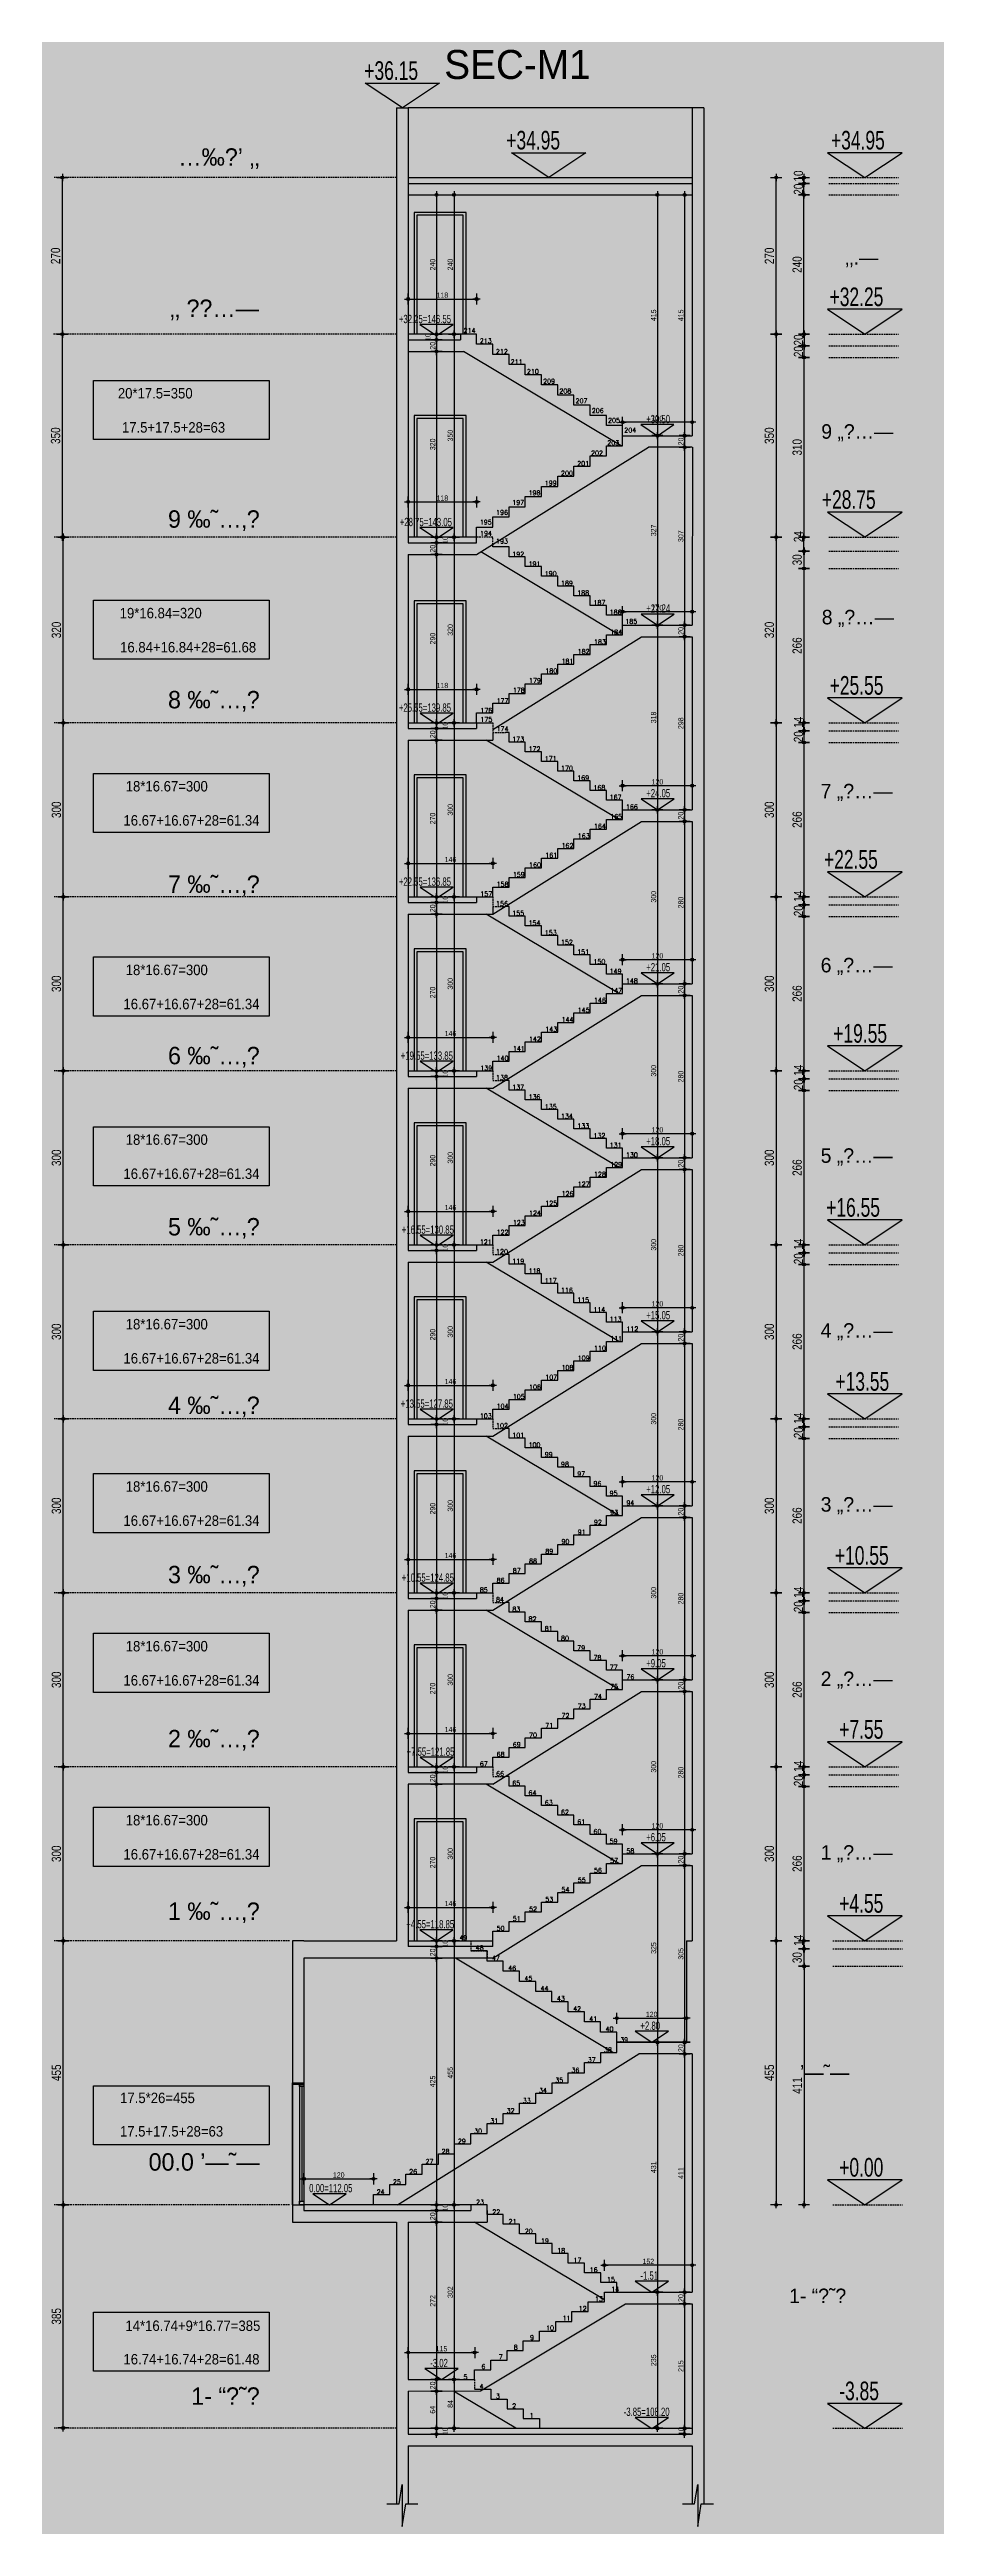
# Model space of a CAD drawing. Header units: inches. Extents: x -5298 to 11252, y 8210 to 22495.
# Drawn here: x 4439 to 5969, y 15052 to 19322 of the extents above; entities that cross this region are included whole.
import ezdxf
from ezdxf.enums import TextEntityAlignment as Align

# ---------------------------------------------------------------- set-up
doc = ezdxf.new("R2010")
doc.units = ezdxf.units.IN
doc.header["$LTSCALE"] = 11
doc.header["$MEASUREMENT"] = 0
doc.linetypes.add('HIDDEN', pattern=[0.375, 0.25, -0.125])
doc.layers.get('Defpoints').update_dxf_attribs({"color": 40})
for name, color, linetype in [('1TEXT', 3, 'Continuous'), ('73', 120, 'Continuous'), ('A_Door_p', 6, 'Continuous'), ('B-TEXT-H', 6, 'Continuous'), ('BEAM', 3, 'Continuous'), ('dim-100-v', 63, 'Continuous'), ('DIM-VER', 53, 'Continuous'), ('GOVA', 1, 'Continuous'), ('hatch-even', 253, 'Continuous'), ('HID', 5, 'HIDDEN'), ('HID1', 9, 'HIDDEN'), ('MABAT', 4, 'Continuous'), ('MARAT1', 145, 'Continuous'), ('MIFLAS', 4, 'Continuous'), ('MS-TEXT', 4, 'Continuous'), ('OPENS', 6, 'Continuous'), ('TXT', 2, 'Continuous'), ('TXT-Mech', 4, 'Continuous'), ('wall', 7, 'Continuous')]:
    doc.layers.add(name, color=color, linetype=linetype)
doc.layers.add('A-DOOR-FRAM', color=31, linetype='Continuous', lineweight=25)
doc.layers.add('REMARKS-DS-CHANGES', color=230, linetype='HIDDEN', true_color=0xff0582)
doc.styles.add('$0$TOVANA02', font='TOVANA02')
doc.styles.add('$0$TXT', font='TXT', dxfattribs={"width": 0.7})
doc.styles.add('H', font='HEB', dxfattribs={"width": 0.8})
doc.styles.add('ROMANCE', font='romanc')
doc.styles.add('SIMPHEB', font='SIMPHEB', dxfattribs={"height": 20})
doc.styles.get("Standard").update_dxf_attribs({"font": 'arial.ttf'})
doc.styles.add('T', font='tovana02')
doc.dimstyles.new('1-100hag', dxfattribs={"dimtxt": 16, "dimasz": 0.5, "dimexe": 0, "dimexo": 0, "dimgap": 1, "dimtad": 0, "dimdec": 0, "dimdsep": 46, "dimtxsty": 'H', "dimblk1": 'D20', "dimblk2": 'D20', "dimsah": 1, "dimcen": 0, "dimse1": 1, "dimse2": 1, "dimclrd": 256, "dimclrt": 256, "dimadec": 0, "dimazin": 0, "dimtfac": 1, "dimtdec": 0, "dimtmove": 2, "dimatfit": 3, "dimldrblk": 'D20', "dimfxl": 1, "dimtvp": 0.733333, "dimtolj": 1, "dimarcsym": 0})
doc.dimstyles.new('1-25hag', dxfattribs={"dimtxt": 9, "dimasz": 0.5, "dimexe": 0, "dimexo": 0, "dimgap": 1, "dimtad": 0, "dimdec": 0, "dimdsep": 46, "dimtxsty": 'H', "dimblk1": 'D20', "dimblk2": 'D20', "dimsah": 1, "dimcen": 0, "dimse1": 1, "dimse2": 1, "dimclrd": 256, "dimclrt": 256, "dimadec": 0, "dimazin": 0, "dimtfac": 1, "dimtdec": 0, "dimtmove": 2, "dimatfit": 3, "dimldrblk": 'D20', "dimfxl": 1, "dimtvp": 0.733333, "dimtolj": 1, "dimarcsym": 0})

# ---------------------------------------------------------------- blocks, each defined once
blk = doc.blocks.new('D20')
for p, q in [((12.5, 0), (-12.5, 0)), ((0, 19.2), (0, -19.2))]:
    blk.add_line(p, q)
blk.add_circle((0, 0), 5)
blk = doc.blocks.new('*D714')
at = {"layer": 'Defpoints', "color": 0, "transparency": 16777216}
for p in [(4462.6, 15606.5), (4464.5, 15606.5, -0.3), (4464.5, 15221.5, 0)]:
    blk.add_point(p, dxfattribs=at)
at = {"layer": 'dim-100-v', "lineweight": -2, "transparency": 16777216}
blk.add_line((4462.6, 15222), (4462.6, 15606), dxfattribs=at)
at = {"layer": 'dim-100-v', "lineweight": -2, "transparency": 16777216, "xscale": 0.5, "yscale": 0.5, "zscale": 0.5}
for p, rotation in [((4462.6, 15606.5), 90), ((4462.6, 15221.5), 270)]:
    blk.add_blockref('D20', p, dxfattribs=dict(at, rotation=rotation))
at = {"layer": 'dim-100-v', "transparency": 16777216, "insert": (4450.8, 15414), "char_height": 16, "attachment_point": 5, "rotation": 90, "style": 'H'}
blk.add_mtext('\\A1;385', dxfattribs=at)
blk = doc.blocks.new('*D715')
at = {"layer": 'Defpoints', "color": 0, "transparency": 16777216}
for p in [(4462.6, 16061.5), (4493.6, 16061.5, 0), (4464.5, 15606.5, -0.3)]:
    blk.add_point(p, dxfattribs=at)
at = {"layer": 'dim-100-v', "lineweight": -2, "transparency": 16777216}
blk.add_line((4462.6, 15607), (4462.6, 16061), dxfattribs=at)
at = {"layer": 'dim-100-v', "lineweight": -2, "transparency": 16777216, "xscale": 0.5, "yscale": 0.5, "zscale": 0.5}
for p, rotation in [((4462.6, 16061.5), 90), ((4462.6, 15606.5), 270)]:
    blk.add_blockref('D20', p, dxfattribs=dict(at, rotation=rotation))
at = {"layer": 'dim-100-v', "transparency": 16777216, "insert": (4450.8, 15834), "char_height": 16, "attachment_point": 5, "rotation": 90, "style": 'H'}
blk.add_mtext('\\A1;455', dxfattribs=at)
blk = doc.blocks.new('*D716')
at = {"layer": 'Defpoints', "color": 0, "transparency": 16777216}
for p in [(4462.6, 16361.5), (4464.5, 16361.5, -0.3), (4464.5, 16061.5, 0)]:
    blk.add_point(p, dxfattribs=at)
at = {"layer": 'dim-100-v', "lineweight": -2, "transparency": 16777216}
blk.add_line((4462.6, 16062), (4462.6, 16361), dxfattribs=at)
at = {"layer": 'dim-100-v', "lineweight": -2, "transparency": 16777216, "xscale": 0.5, "yscale": 0.5, "zscale": 0.5}
for p, rotation in [((4462.6, 16361.5), 90), ((4462.6, 16061.5), 270)]:
    blk.add_blockref('D20', p, dxfattribs=dict(at, rotation=rotation))
at = {"layer": 'dim-100-v', "transparency": 16777216, "insert": (4450.8, 16211.5), "char_height": 16, "attachment_point": 5, "rotation": 90, "style": 'H'}
blk.add_mtext('\\A1;300', dxfattribs=at)
blk = doc.blocks.new('*D717')
at = {"layer": 'Defpoints', "color": 0, "transparency": 16777216}
for p in [(4462.6, 16661.5), (4464.5, 16661.5, -0.3), (4464.5, 16361.5, -0.3)]:
    blk.add_point(p, dxfattribs=at)
at = {"layer": 'dim-100-v', "lineweight": -2, "transparency": 16777216}
blk.add_line((4462.6, 16362), (4462.6, 16661), dxfattribs=at)
at = {"layer": 'dim-100-v', "lineweight": -2, "transparency": 16777216, "xscale": 0.5, "yscale": 0.5, "zscale": 0.5}
for p, rotation in [((4462.6, 16661.5), 90), ((4462.6, 16361.5), 270)]:
    blk.add_blockref('D20', p, dxfattribs=dict(at, rotation=rotation))
at = {"layer": 'dim-100-v', "transparency": 16777216, "insert": (4450.8, 16511.5), "char_height": 16, "attachment_point": 5, "rotation": 90, "style": 'H'}
blk.add_mtext('\\A1;300', dxfattribs=at)
blk = doc.blocks.new('*D718')
at = {"layer": 'Defpoints', "color": 0, "transparency": 16777216}
for p in [(4462.6, 16961.5), (4464.5, 16961.5, -0.1), (4464.5, 16661.5, -0.3)]:
    blk.add_point(p, dxfattribs=at)
at = {"layer": 'dim-100-v', "lineweight": -2, "transparency": 16777216}
blk.add_line((4462.6, 16662), (4462.6, 16961), dxfattribs=at)
at = {"layer": 'dim-100-v', "lineweight": -2, "transparency": 16777216, "xscale": 0.5, "yscale": 0.5, "zscale": 0.5}
for p, rotation in [((4462.6, 16961.5), 90), ((4462.6, 16661.5), 270)]:
    blk.add_blockref('D20', p, dxfattribs=dict(at, rotation=rotation))
at = {"layer": 'dim-100-v', "transparency": 16777216, "insert": (4450.8, 16811.5), "char_height": 16, "attachment_point": 5, "rotation": 90, "style": 'H'}
blk.add_mtext('\\A1;300', dxfattribs=at)
blk = doc.blocks.new('*D719')
at = {"layer": 'Defpoints', "color": 0, "transparency": 16777216}
for p in [(4462.6, 17261.5), (4464.5, 17261.5, -0.3), (4464.5, 16961.5, -0.1)]:
    blk.add_point(p, dxfattribs=at)
at = {"layer": 'dim-100-v', "lineweight": -2, "transparency": 16777216}
blk.add_line((4462.6, 16962), (4462.6, 17261), dxfattribs=at)
at = {"layer": 'dim-100-v', "lineweight": -2, "transparency": 16777216, "xscale": 0.5, "yscale": 0.5, "zscale": 0.5}
for p, rotation in [((4462.6, 17261.5), 90), ((4462.6, 16961.5), 270)]:
    blk.add_blockref('D20', p, dxfattribs=dict(at, rotation=rotation))
at = {"layer": 'dim-100-v', "transparency": 16777216, "insert": (4450.8, 17111.5), "char_height": 16, "attachment_point": 5, "rotation": 90, "style": 'H'}
blk.add_mtext('\\A1;300', dxfattribs=at)
blk = doc.blocks.new('*D720')
at = {"layer": 'Defpoints', "color": 0, "transparency": 16777216}
for p in [(4462.6, 17561.5, -0.3), (4462.6, 17561.5), (4464.5, 17261.5, -0.3)]:
    blk.add_point(p, dxfattribs=at)
at = {"layer": 'dim-100-v', "lineweight": -2, "transparency": 16777216}
blk.add_line((4462.6, 17262), (4462.6, 17561), dxfattribs=at)
at = {"layer": 'dim-100-v', "lineweight": -2, "transparency": 16777216, "xscale": 0.5, "yscale": 0.5, "zscale": 0.5}
for p, rotation in [((4462.6, 17561.5), 90), ((4462.6, 17261.5), 270)]:
    blk.add_blockref('D20', p, dxfattribs=dict(at, rotation=rotation))
at = {"layer": 'dim-100-v', "transparency": 16777216, "insert": (4450.8, 17411.5), "char_height": 16, "attachment_point": 5, "rotation": 90, "style": 'H'}
blk.add_mtext('\\A1;300', dxfattribs=at)
blk = doc.blocks.new('*D721')
at = {"layer": 'Defpoints', "color": 0, "transparency": 16777216}
for p in [(4462.6, 17861.5), (4464.5, 17861.5, -0.3), (4462.6, 17561.5, -0.3)]:
    blk.add_point(p, dxfattribs=at)
at = {"layer": 'dim-100-v', "lineweight": -2, "transparency": 16777216}
blk.add_line((4462.6, 17562), (4462.6, 17861), dxfattribs=at)
at = {"layer": 'dim-100-v', "lineweight": -2, "transparency": 16777216, "xscale": 0.5, "yscale": 0.5, "zscale": 0.5}
for p, rotation in [((4462.6, 17861.5), 90), ((4462.6, 17561.5), 270)]:
    blk.add_blockref('D20', p, dxfattribs=dict(at, rotation=rotation))
at = {"layer": 'dim-100-v', "transparency": 16777216, "insert": (4450.8, 17711.5), "char_height": 16, "attachment_point": 5, "rotation": 90, "style": 'H'}
blk.add_mtext('\\A1;300', dxfattribs=at)
blk = doc.blocks.new('*D722')
at = {"layer": 'Defpoints', "color": 0, "transparency": 16777216}
for p in [(4462.6, 18161.5), (4464.5, 18161.5, -0.3), (4464.5, 17861.5, -0.3)]:
    blk.add_point(p, dxfattribs=at)
at = {"layer": 'dim-100-v', "lineweight": -2, "transparency": 16777216}
blk.add_line((4462.6, 17862), (4462.6, 18161), dxfattribs=at)
at = {"layer": 'dim-100-v', "lineweight": -2, "transparency": 16777216, "xscale": 0.5, "yscale": 0.5, "zscale": 0.5}
for p, rotation in [((4462.6, 18161.5), 90), ((4462.6, 17861.5), 270)]:
    blk.add_blockref('D20', p, dxfattribs=dict(at, rotation=rotation))
at = {"layer": 'dim-100-v', "transparency": 16777216, "insert": (4450.8, 18011.5), "char_height": 16, "attachment_point": 5, "rotation": 90, "style": 'H'}
blk.add_mtext('\\A1;300', dxfattribs=at)
blk = doc.blocks.new('*D723')
at = {"layer": 'Defpoints', "color": 0, "transparency": 16777216}
for p in [(4462.6, 18481.5, -0.3), (4462.6, 18481.5), (4464.5, 18161.5, -0.3)]:
    blk.add_point(p, dxfattribs=at)
at = {"layer": 'dim-100-v', "lineweight": -2, "transparency": 16777216}
blk.add_line((4462.6, 18162), (4462.6, 18481), dxfattribs=at)
at = {"layer": 'dim-100-v', "lineweight": -2, "transparency": 16777216, "xscale": 0.5, "yscale": 0.5, "zscale": 0.5}
for p, rotation in [((4462.6, 18481.5), 90), ((4462.6, 18161.5), 270)]:
    blk.add_blockref('D20', p, dxfattribs=dict(at, rotation=rotation))
at = {"layer": 'dim-100-v', "transparency": 16777216, "insert": (4450.8, 18321.5), "char_height": 16, "attachment_point": 5, "rotation": 90, "style": 'H'}
blk.add_mtext('\\A1;320', dxfattribs=at)
blk = doc.blocks.new('*D724')
at = {"layer": 'Defpoints', "color": 0, "transparency": 16777216}
for p in [(4461.1, 18831.5, -0.3), (4461.1, 18831.5), (4462.6, 18481.5, -0.3)]:
    blk.add_point(p, dxfattribs=at)
at = {"layer": 'dim-100-v', "lineweight": -2, "transparency": 16777216}
blk.add_line((4461.1, 18482), (4461.1, 18831), dxfattribs=at)
at = {"layer": 'dim-100-v', "lineweight": -2, "transparency": 16777216, "xscale": 0.5, "yscale": 0.5, "zscale": 0.5}
for p, rotation in [((4461.1, 18831.5), 90), ((4461.1, 18481.5), 270)]:
    blk.add_blockref('D20', p, dxfattribs=dict(at, rotation=rotation))
at = {"layer": 'dim-100-v', "transparency": 16777216, "insert": (4449.4, 18656.5), "char_height": 16, "attachment_point": 5, "rotation": 90, "style": 'H'}
blk.add_mtext('\\A1;350', dxfattribs=at)
blk = doc.blocks.new('*D725')
at = {"layer": 'Defpoints', "color": 0, "transparency": 16777216}
for p in [(4461.1, 19101.5), (4462.6, 19101.5, -0.5), (4461.1, 18831.5, -0.3)]:
    blk.add_point(p, dxfattribs=at)
at = {"layer": 'dim-100-v', "lineweight": -2, "transparency": 16777216}
blk.add_line((4461.1, 18832), (4461.1, 19101), dxfattribs=at)
at = {"layer": 'dim-100-v', "lineweight": -2, "transparency": 16777216, "xscale": 0.5, "yscale": 0.5, "zscale": 0.5}
for p, rotation in [((4461.1, 19101.5), 90), ((4461.1, 18831.5), 270)]:
    blk.add_blockref('D20', p, dxfattribs=dict(at, rotation=rotation))
at = {"layer": 'dim-100-v', "transparency": 16777216, "insert": (4449.4, 18966.5), "char_height": 16, "attachment_point": 5, "rotation": 90, "style": 'H'}
blk.add_mtext('\\A1;270', dxfattribs=at)
blk = doc.blocks.new('*D476')
at = {"layer": 'Defpoints', "color": 0, "transparency": 16777216}
for p in [(-14.6, 1021, 0), (-105.1, 755), (-14.6, 755, 0)]:
    blk.add_point(p, dxfattribs=at)
at = {"layer": 'DIM-VER', "lineweight": -2, "transparency": 16777216}
blk.add_line((-105.1, 1020.5), (-105.1, 755.5), dxfattribs=at)
at = {"layer": 'DIM-VER', "lineweight": -2, "transparency": 16777216, "xscale": 0.5, "yscale": 0.5, "zscale": 0.5}
for p, rotation in [((-105.1, 1021), 90), ((-105.1, 755), 270)]:
    blk.add_blockref('D20', p, dxfattribs=dict(at, rotation=rotation))
at = {"layer": 'DIM-VER', "transparency": 16777216, "insert": (-116.8, 888), "char_height": 16, "attachment_point": 5, "rotation": 90, "style": 'H'}
blk.add_mtext('\\A1;266', dxfattribs=at)
blk = doc.blocks.new('*D477')
at = {"layer": 'Defpoints', "color": 0, "transparency": 16777216}
for p in [(-14.6, 1321, 0), (-105.1, 1055), (-14.6, 1055, 0)]:
    blk.add_point(p, dxfattribs=at)
at = {"layer": 'DIM-VER', "lineweight": -2, "transparency": 16777216}
blk.add_line((-105.1, 1320.5), (-105.1, 1055.5), dxfattribs=at)
at = {"layer": 'DIM-VER', "lineweight": -2, "transparency": 16777216, "xscale": 0.5, "yscale": 0.5, "zscale": 0.5}
for p, rotation in [((-105.1, 1321), 90), ((-105.1, 1055), 270)]:
    blk.add_blockref('D20', p, dxfattribs=dict(at, rotation=rotation))
at = {"layer": 'DIM-VER', "transparency": 16777216, "insert": (-116.8, 1188), "char_height": 16, "attachment_point": 5, "rotation": 90, "style": 'H'}
blk.add_mtext('\\A1;266', dxfattribs=at)
blk = doc.blocks.new('*D478')
at = {"layer": 'Defpoints', "color": 0, "transparency": 16777216}
for p in [(-14.6, 1621, 0), (-105.1, 1355), (-14.6, 1355, 0)]:
    blk.add_point(p, dxfattribs=at)
at = {"layer": 'DIM-VER', "lineweight": -2, "transparency": 16777216}
blk.add_line((-105.1, 1620.5), (-105.1, 1355.5), dxfattribs=at)
at = {"layer": 'DIM-VER', "lineweight": -2, "transparency": 16777216, "xscale": 0.5, "yscale": 0.5, "zscale": 0.5}
for p, rotation in [((-105.1, 1621), 90), ((-105.1, 1355), 270)]:
    blk.add_blockref('D20', p, dxfattribs=dict(at, rotation=rotation))
at = {"layer": 'DIM-VER', "transparency": 16777216, "insert": (-116.8, 1488), "char_height": 16, "attachment_point": 5, "rotation": 90, "style": 'H'}
blk.add_mtext('\\A1;266', dxfattribs=at)
blk = doc.blocks.new('*D479')
at = {"layer": 'Defpoints', "color": 0, "transparency": 16777216}
for p in [(-14.6, 1921, 0), (-105.1, 1655), (-14.6, 1655, 0)]:
    blk.add_point(p, dxfattribs=at)
at = {"layer": 'DIM-VER', "lineweight": -2, "transparency": 16777216}
blk.add_line((-105.1, 1920.5), (-105.1, 1655.5), dxfattribs=at)
at = {"layer": 'DIM-VER', "lineweight": -2, "transparency": 16777216, "xscale": 0.5, "yscale": 0.5, "zscale": 0.5}
for p, rotation in [((-105.1, 1921), 90), ((-105.1, 1655), 270)]:
    blk.add_blockref('D20', p, dxfattribs=dict(at, rotation=rotation))
at = {"layer": 'DIM-VER', "transparency": 16777216, "insert": (-116.8, 1788), "char_height": 16, "attachment_point": 5, "rotation": 90, "style": 'H'}
blk.add_mtext('\\A1;266', dxfattribs=at)
blk = doc.blocks.new('*D480')
at = {"layer": 'Defpoints', "color": 0, "transparency": 16777216}
for p in [(-14.6, 2221, 0), (-105.1, 1955), (-14.6, 1955, 0)]:
    blk.add_point(p, dxfattribs=at)
at = {"layer": 'DIM-VER', "lineweight": -2, "transparency": 16777216}
blk.add_line((-105.1, 2220.5), (-105.1, 1955.5), dxfattribs=at)
at = {"layer": 'DIM-VER', "lineweight": -2, "transparency": 16777216, "xscale": 0.5, "yscale": 0.5, "zscale": 0.5}
for p, rotation in [((-105.1, 2221), 90), ((-105.1, 1955), 270)]:
    blk.add_blockref('D20', p, dxfattribs=dict(at, rotation=rotation))
at = {"layer": 'DIM-VER', "transparency": 16777216, "insert": (-116.8, 2088), "char_height": 16, "attachment_point": 5, "rotation": 90, "style": 'H'}
blk.add_mtext('\\A1;266', dxfattribs=at)
blk = doc.blocks.new('*D481')
at = {"layer": 'Defpoints', "color": 0, "transparency": 16777216}
for p in [(-14.6, 2521, 0), (-105.1, 2255), (-14.6, 2255, 0)]:
    blk.add_point(p, dxfattribs=at)
at = {"layer": 'DIM-VER', "lineweight": -2, "transparency": 16777216}
blk.add_line((-105.1, 2520.5), (-105.1, 2255.5), dxfattribs=at)
at = {"layer": 'DIM-VER', "lineweight": -2, "transparency": 16777216, "xscale": 0.5, "yscale": 0.5, "zscale": 0.5}
for p, rotation in [((-105.1, 2521), 90), ((-105.1, 2255), 270)]:
    blk.add_blockref('D20', p, dxfattribs=dict(at, rotation=rotation))
at = {"layer": 'DIM-VER', "transparency": 16777216, "insert": (-116.8, 2388), "char_height": 16, "attachment_point": 5, "rotation": 90, "style": 'H'}
blk.add_mtext('\\A1;266', dxfattribs=at)
blk = doc.blocks.new('*D482')
at = {"layer": 'Defpoints', "color": 0, "transparency": 16777216}
for p in [(-14.6, 2821, 0), (-105.1, 2555), (-14.6, 2555, 0)]:
    blk.add_point(p, dxfattribs=at)
at = {"layer": 'DIM-VER', "lineweight": -2, "transparency": 16777216}
blk.add_line((-105.1, 2820.5), (-105.1, 2555.5), dxfattribs=at)
at = {"layer": 'DIM-VER', "lineweight": -2, "transparency": 16777216, "xscale": 0.5, "yscale": 0.5, "zscale": 0.5}
for p, rotation in [((-105.1, 2821), 90), ((-105.1, 2555), 270)]:
    blk.add_blockref('D20', p, dxfattribs=dict(at, rotation=rotation))
at = {"layer": 'DIM-VER', "transparency": 16777216, "insert": (-116.8, 2688), "char_height": 16, "attachment_point": 5, "rotation": 90, "style": 'H'}
blk.add_mtext('\\A1;266', dxfattribs=at)
blk = doc.blocks.new('*D483')
at = {"layer": 'Defpoints', "color": 0, "transparency": 16777216}
for p in [(-62.3, 3185, -0.2), (-105.1, 2875), (-14.6, 2875, 0)]:
    blk.add_point(p, dxfattribs=at)
at = {"layer": 'DIM-VER', "lineweight": -2, "transparency": 16777216}
blk.add_line((-105.1, 3184.5), (-105.1, 2875.5), dxfattribs=at)
at = {"layer": 'DIM-VER', "lineweight": -2, "transparency": 16777216, "xscale": 0.5, "yscale": 0.5, "zscale": 0.5}
for p, rotation in [((-105.1, 3185), 90), ((-105.1, 2875), 270)]:
    blk.add_blockref('D20', p, dxfattribs=dict(at, rotation=rotation))
at = {"layer": 'DIM-VER', "transparency": 16777216, "insert": (-116.8, 3030), "char_height": 16, "attachment_point": 5, "rotation": 90, "style": 'H'}
blk.add_mtext('\\A1;310', dxfattribs=at)
blk = doc.blocks.new('*D484')
at = {"layer": 'Defpoints', "color": 0, "transparency": 16777216}
for p in [(-14.6, 721, 0), (-105.1, 455), (-14.6, 455, 0)]:
    blk.add_point(p, dxfattribs=at)
at = {"layer": 'DIM-VER', "lineweight": -2, "transparency": 16777216}
blk.add_line((-105.1, 720.5), (-105.1, 455.5), dxfattribs=at)
at = {"layer": 'DIM-VER', "lineweight": -2, "transparency": 16777216, "xscale": 0.5, "yscale": 0.5, "zscale": 0.5}
for p, rotation in [((-105.1, 721), 90), ((-105.1, 455), 270)]:
    blk.add_blockref('D20', p, dxfattribs=dict(at, rotation=rotation))
at = {"layer": 'DIM-VER', "transparency": 16777216, "insert": (-116.8, 588), "char_height": 16, "attachment_point": 5, "rotation": 90, "style": 'H'}
blk.add_mtext('\\A1;266', dxfattribs=at)
blk = doc.blocks.new('*D485')
at = {"layer": 'Defpoints', "color": 0, "transparency": 16777216}
for p in [(-55.5, 411, 0), (-14.6, 0, 0), (-105, 0)]:
    blk.add_point(p, dxfattribs=at)
at = {"layer": 'DIM-VER', "lineweight": -2, "transparency": 16777216}
blk.add_line((-105, 410.5), (-105, 0.5), dxfattribs=at)
at = {"layer": 'DIM-VER', "lineweight": -2, "transparency": 16777216, "xscale": 0.5, "yscale": 0.5, "zscale": 0.5}
for p, rotation in [((-105, 411), 90), ((-105, 0), 270)]:
    blk.add_blockref('D20', p, dxfattribs=dict(at, rotation=rotation))
at = {"layer": 'DIM-VER', "transparency": 16777216, "insert": (-116.8, 205.5), "char_height": 16, "attachment_point": 5, "rotation": 90, "style": 'H'}
blk.add_mtext('\\A1;411', dxfattribs=at)
blk = doc.blocks.new('$0$SEC00')
blk.add_lwpolyline([(30, 20), (0, 0), (-30, 20)], close=True)
at = {"style": '$0$TXT', "width": 0.7}
blk.add_attdef('LEVEL', (-14.5, 22.6), '', height=10.5, dxfattribs=at)
blk = doc.blocks.new('*D490')
at = {"layer": 'Defpoints', "color": 0, "transparency": 16777216}
for p in [(-105.1, 3465), (-62.3, 3465, 0), (-62.3, 3225, 0)]:
    blk.add_point(p, dxfattribs=at)
at = {"layer": 'DIM-VER', "lineweight": -2, "transparency": 16777216}
blk.add_line((-105.1, 3225.5), (-105.1, 3464.5), dxfattribs=at)
at = {"layer": 'DIM-VER', "lineweight": -2, "transparency": 16777216, "xscale": 0.5, "yscale": 0.5, "zscale": 0.5}
for p, rotation in [((-105.1, 3465), 90), ((-105.1, 3225), 270)]:
    blk.add_blockref('D20', p, dxfattribs=dict(at, rotation=rotation))
at = {"layer": 'DIM-VER', "transparency": 16777216, "insert": (-116.8, 3345), "char_height": 16, "attachment_point": 5, "rotation": 90, "style": 'H'}
blk.add_mtext('\\A1;240', dxfattribs=at)
blk = doc.blocks.new('*D491')
at = {"layer": 'Defpoints', "color": 0, "transparency": 16777216}
for p in [(-153.1, 3495), (-62.3, 3495, -1.2), (-62.3, 3225, 0)]:
    blk.add_point(p, dxfattribs=at)
at = {"layer": 'DIM-VER', "lineweight": -2, "transparency": 16777216}
blk.add_line((-153.1, 3225.5), (-153.1, 3494.5), dxfattribs=at)
at = {"layer": 'DIM-VER', "lineweight": -2, "transparency": 16777216, "xscale": 0.5, "yscale": 0.5, "zscale": 0.5}
for p, rotation in [((-153.1, 3495), 90), ((-153.1, 3225), 270)]:
    blk.add_blockref('D20', p, dxfattribs=dict(at, rotation=rotation))
at = {"layer": 'DIM-VER', "transparency": 16777216, "insert": (-164.8, 3360), "char_height": 16, "attachment_point": 5, "rotation": 90, "style": 'H'}
blk.add_mtext('\\A1;270', dxfattribs=at)
blk = doc.blocks.new('*D492')
at = {"layer": 'Defpoints', "color": 0, "transparency": 16777216}
for p in [(-105, 441), (-55.5, 441), (-55.5, 411)]:
    blk.add_point(p, dxfattribs=at)
at = {"layer": 'DIM-VER', "lineweight": -2, "transparency": 16777216}
blk.add_line((-105, 411.5), (-105, 440.5), dxfattribs=at)
at = {"layer": 'DIM-VER', "lineweight": -2, "transparency": 16777216, "xscale": 0.5, "yscale": 0.5, "zscale": 0.5}
for p, rotation in [((-105, 441), 90), ((-105, 411), 270)]:
    blk.add_blockref('D20', p, dxfattribs=dict(at, rotation=rotation))
at = {"layer": 'DIM-VER', "transparency": 16777216, "insert": (-116.8, 426), "char_height": 16, "attachment_point": 5, "rotation": 90, "style": 'H'}
blk.add_mtext('\\A1;30', dxfattribs=at)
blk = doc.blocks.new('*D486')
at = {"layer": 'Defpoints', "color": 0, "transparency": 16777216}
for p in [(-105.1, 455), (-55.5, 455), (-55.5, 441)]:
    blk.add_point(p, dxfattribs=at)
at = {"layer": 'DIM-VER', "lineweight": -2, "transparency": 16777216}
blk.add_line((-105.1, 441.5), (-105.1, 454.5), dxfattribs=at)
at = {"layer": 'DIM-VER', "lineweight": -2, "transparency": 16777216, "xscale": 0.5, "yscale": 0.5, "zscale": 0.5}
for p, rotation in [((-105.1, 455), 90), ((-105.1, 441), 270)]:
    blk.add_blockref('D20', p, dxfattribs=dict(at, rotation=rotation))
at = {"layer": 'DIM-VER', "transparency": 16777216, "insert": (-114.6, 455.9), "char_height": 16, "attachment_point": 5, "rotation": 90, "style": 'H'}
blk.add_mtext('\\A1;14', dxfattribs=at)
blk = doc.blocks.new('*D487')
at = {"layer": 'Defpoints', "color": 0, "transparency": 16777216}
for p in [(-105, 741), (-55.5, 741), (-55.5, 721)]:
    blk.add_point(p, dxfattribs=at)
at = {"layer": 'DIM-VER', "lineweight": -2, "transparency": 16777216}
blk.add_line((-105, 721.5), (-105, 740.5), dxfattribs=at)
at = {"layer": 'DIM-VER', "lineweight": -2, "transparency": 16777216, "xscale": 0.5, "yscale": 0.5, "zscale": 0.5}
for p, rotation in [((-105, 741), 90), ((-105, 721), 270)]:
    blk.add_blockref('D20', p, dxfattribs=dict(at, rotation=rotation))
at = {"layer": 'DIM-VER', "transparency": 16777216, "insert": (-114.5, 731), "char_height": 16, "attachment_point": 5, "rotation": 90, "style": 'H'}
blk.add_mtext('\\A1;20', dxfattribs=at)
blk = doc.blocks.new('*D488')
at = {"layer": 'Defpoints', "color": 0, "transparency": 16777216}
for p in [(-105.1, 755), (-55.5, 755), (-55.5, 741)]:
    blk.add_point(p, dxfattribs=at)
at = {"layer": 'DIM-VER', "lineweight": -2, "transparency": 16777216}
blk.add_line((-105.1, 741.5), (-105.1, 754.5), dxfattribs=at)
at = {"layer": 'DIM-VER', "lineweight": -2, "transparency": 16777216, "xscale": 0.5, "yscale": 0.5, "zscale": 0.5}
for p, rotation in [((-105.1, 755), 90), ((-105.1, 741), 270)]:
    blk.add_blockref('D20', p, dxfattribs=dict(at, rotation=rotation))
at = {"layer": 'DIM-VER', "transparency": 16777216, "insert": (-114.6, 755.9), "char_height": 16, "attachment_point": 5, "rotation": 90, "style": 'H'}
blk.add_mtext('\\A1;14', dxfattribs=at)
blk = doc.blocks.new('*D489')
at = {"layer": 'Defpoints', "color": 0, "transparency": 16777216}
for p in [(-105, 1041), (-55.5, 1041), (-55.5, 1021)]:
    blk.add_point(p, dxfattribs=at)
at = {"layer": 'DIM-VER', "lineweight": -2, "transparency": 16777216}
blk.add_line((-105, 1021.5), (-105, 1040.5), dxfattribs=at)
at = {"layer": 'DIM-VER', "lineweight": -2, "transparency": 16777216, "xscale": 0.5, "yscale": 0.5, "zscale": 0.5}
for p, rotation in [((-105, 1041), 90), ((-105, 1021), 270)]:
    blk.add_blockref('D20', p, dxfattribs=dict(at, rotation=rotation))
at = {"layer": 'DIM-VER', "transparency": 16777216, "insert": (-114.5, 1031), "char_height": 16, "attachment_point": 5, "rotation": 90, "style": 'H'}
blk.add_mtext('\\A1;20', dxfattribs=at)
blk = doc.blocks.new('*D452')
at = {"layer": 'Defpoints', "color": 0, "transparency": 16777216}
for p in [(-105.1, 1055), (-55.5, 1055), (-55.5, 1041)]:
    blk.add_point(p, dxfattribs=at)
at = {"layer": 'DIM-VER', "lineweight": -2, "transparency": 16777216}
blk.add_line((-105.1, 1041.5), (-105.1, 1054.5), dxfattribs=at)
at = {"layer": 'DIM-VER', "lineweight": -2, "transparency": 16777216, "xscale": 0.5, "yscale": 0.5, "zscale": 0.5}
for p, rotation in [((-105.1, 1055), 90), ((-105.1, 1041), 270)]:
    blk.add_blockref('D20', p, dxfattribs=dict(at, rotation=rotation))
at = {"layer": 'DIM-VER', "transparency": 16777216, "insert": (-114.6, 1055.9), "char_height": 16, "attachment_point": 5, "rotation": 90, "style": 'H'}
blk.add_mtext('\\A1;14', dxfattribs=at)
blk = doc.blocks.new('*D453')
at = {"layer": 'Defpoints', "color": 0, "transparency": 16777216}
for p in [(-105, 1341), (-55.5, 1341), (-55.5, 1321)]:
    blk.add_point(p, dxfattribs=at)
at = {"layer": 'DIM-VER', "lineweight": -2, "transparency": 16777216}
blk.add_line((-105, 1321.5), (-105, 1340.5), dxfattribs=at)
at = {"layer": 'DIM-VER', "lineweight": -2, "transparency": 16777216, "xscale": 0.5, "yscale": 0.5, "zscale": 0.5}
for p, rotation in [((-105, 1341), 90), ((-105, 1321), 270)]:
    blk.add_blockref('D20', p, dxfattribs=dict(at, rotation=rotation))
at = {"layer": 'DIM-VER', "transparency": 16777216, "insert": (-114.5, 1331), "char_height": 16, "attachment_point": 5, "rotation": 90, "style": 'H'}
blk.add_mtext('\\A1;20', dxfattribs=at)
blk = doc.blocks.new('*D454')
at = {"layer": 'Defpoints', "color": 0, "transparency": 16777216}
for p in [(-105.1, 1355), (-55.5, 1355), (-55.5, 1341)]:
    blk.add_point(p, dxfattribs=at)
at = {"layer": 'DIM-VER', "lineweight": -2, "transparency": 16777216}
blk.add_line((-105.1, 1341.5), (-105.1, 1354.5), dxfattribs=at)
at = {"layer": 'DIM-VER', "lineweight": -2, "transparency": 16777216, "xscale": 0.5, "yscale": 0.5, "zscale": 0.5}
for p, rotation in [((-105.1, 1355), 90), ((-105.1, 1341), 270)]:
    blk.add_blockref('D20', p, dxfattribs=dict(at, rotation=rotation))
at = {"layer": 'DIM-VER', "transparency": 16777216, "insert": (-114.6, 1355.9), "char_height": 16, "attachment_point": 5, "rotation": 90, "style": 'H'}
blk.add_mtext('\\A1;14', dxfattribs=at)
blk = doc.blocks.new('*D455')
at = {"layer": 'Defpoints', "color": 0, "transparency": 16777216}
for p in [(-105, 1641), (-55.5, 1641), (-55.5, 1621)]:
    blk.add_point(p, dxfattribs=at)
at = {"layer": 'DIM-VER', "lineweight": -2, "transparency": 16777216}
blk.add_line((-105, 1621.5), (-105, 1640.5), dxfattribs=at)
at = {"layer": 'DIM-VER', "lineweight": -2, "transparency": 16777216, "xscale": 0.5, "yscale": 0.5, "zscale": 0.5}
for p, rotation in [((-105, 1641), 90), ((-105, 1621), 270)]:
    blk.add_blockref('D20', p, dxfattribs=dict(at, rotation=rotation))
at = {"layer": 'DIM-VER', "transparency": 16777216, "insert": (-114.5, 1631), "char_height": 16, "attachment_point": 5, "rotation": 90, "style": 'H'}
blk.add_mtext('\\A1;20', dxfattribs=at)
blk = doc.blocks.new('*D456')
at = {"layer": 'Defpoints', "color": 0, "transparency": 16777216}
for p in [(-105.1, 1655), (-55.5, 1655), (-55.5, 1641)]:
    blk.add_point(p, dxfattribs=at)
at = {"layer": 'DIM-VER', "lineweight": -2, "transparency": 16777216}
blk.add_line((-105.1, 1641.5), (-105.1, 1654.5), dxfattribs=at)
at = {"layer": 'DIM-VER', "lineweight": -2, "transparency": 16777216, "xscale": 0.5, "yscale": 0.5, "zscale": 0.5}
for p, rotation in [((-105.1, 1655), 90), ((-105.1, 1641), 270)]:
    blk.add_blockref('D20', p, dxfattribs=dict(at, rotation=rotation))
at = {"layer": 'DIM-VER', "transparency": 16777216, "insert": (-114.6, 1655.9), "char_height": 16, "attachment_point": 5, "rotation": 90, "style": 'H'}
blk.add_mtext('\\A1;14', dxfattribs=at)
blk = doc.blocks.new('*D457')
at = {"layer": 'Defpoints', "color": 0, "transparency": 16777216}
for p in [(-105, 1941), (-55.5, 1941), (-55.5, 1921)]:
    blk.add_point(p, dxfattribs=at)
at = {"layer": 'DIM-VER', "lineweight": -2, "transparency": 16777216}
blk.add_line((-105, 1921.5), (-105, 1940.5), dxfattribs=at)
at = {"layer": 'DIM-VER', "lineweight": -2, "transparency": 16777216, "xscale": 0.5, "yscale": 0.5, "zscale": 0.5}
for p, rotation in [((-105, 1941), 90), ((-105, 1921), 270)]:
    blk.add_blockref('D20', p, dxfattribs=dict(at, rotation=rotation))
at = {"layer": 'DIM-VER', "transparency": 16777216, "insert": (-114.5, 1931), "char_height": 16, "attachment_point": 5, "rotation": 90, "style": 'H'}
blk.add_mtext('\\A1;20', dxfattribs=at)
blk = doc.blocks.new('*D458')
at = {"layer": 'Defpoints', "color": 0, "transparency": 16777216}
for p in [(-105.1, 1955), (-55.5, 1955), (-55.5, 1941)]:
    blk.add_point(p, dxfattribs=at)
at = {"layer": 'DIM-VER', "lineweight": -2, "transparency": 16777216}
blk.add_line((-105.1, 1941.5), (-105.1, 1954.5), dxfattribs=at)
at = {"layer": 'DIM-VER', "lineweight": -2, "transparency": 16777216, "xscale": 0.5, "yscale": 0.5, "zscale": 0.5}
for p, rotation in [((-105.1, 1955), 90), ((-105.1, 1941), 270)]:
    blk.add_blockref('D20', p, dxfattribs=dict(at, rotation=rotation))
at = {"layer": 'DIM-VER', "transparency": 16777216, "insert": (-114.6, 1955.9), "char_height": 16, "attachment_point": 5, "rotation": 90, "style": 'H'}
blk.add_mtext('\\A1;14', dxfattribs=at)
blk = doc.blocks.new('*D459')
at = {"layer": 'Defpoints', "color": 0, "transparency": 16777216}
for p in [(-105, 2241), (-55.5, 2241), (-55.5, 2221)]:
    blk.add_point(p, dxfattribs=at)
at = {"layer": 'DIM-VER', "lineweight": -2, "transparency": 16777216}
blk.add_line((-105, 2221.5), (-105, 2240.5), dxfattribs=at)
at = {"layer": 'DIM-VER', "lineweight": -2, "transparency": 16777216, "xscale": 0.5, "yscale": 0.5, "zscale": 0.5}
for p, rotation in [((-105, 2241), 90), ((-105, 2221), 270)]:
    blk.add_blockref('D20', p, dxfattribs=dict(at, rotation=rotation))
at = {"layer": 'DIM-VER', "transparency": 16777216, "insert": (-114.5, 2231), "char_height": 16, "attachment_point": 5, "rotation": 90, "style": 'H'}
blk.add_mtext('\\A1;20', dxfattribs=at)
blk = doc.blocks.new('*D460')
at = {"layer": 'Defpoints', "color": 0, "transparency": 16777216}
for p in [(-105.1, 2255), (-55.5, 2255), (-55.5, 2241)]:
    blk.add_point(p, dxfattribs=at)
at = {"layer": 'DIM-VER', "lineweight": -2, "transparency": 16777216}
blk.add_line((-105.1, 2241.5), (-105.1, 2254.5), dxfattribs=at)
at = {"layer": 'DIM-VER', "lineweight": -2, "transparency": 16777216, "xscale": 0.5, "yscale": 0.5, "zscale": 0.5}
for p, rotation in [((-105.1, 2255), 90), ((-105.1, 2241), 270)]:
    blk.add_blockref('D20', p, dxfattribs=dict(at, rotation=rotation))
at = {"layer": 'DIM-VER', "transparency": 16777216, "insert": (-114.6, 2255.9), "char_height": 16, "attachment_point": 5, "rotation": 90, "style": 'H'}
blk.add_mtext('\\A1;14', dxfattribs=at)
blk = doc.blocks.new('*D461')
at = {"layer": 'Defpoints', "color": 0, "transparency": 16777216}
for p in [(-105, 2541), (-55.5, 2541), (-55.5, 2521)]:
    blk.add_point(p, dxfattribs=at)
at = {"layer": 'DIM-VER', "lineweight": -2, "transparency": 16777216}
blk.add_line((-105, 2521.5), (-105, 2540.5), dxfattribs=at)
at = {"layer": 'DIM-VER', "lineweight": -2, "transparency": 16777216, "xscale": 0.5, "yscale": 0.5, "zscale": 0.5}
for p, rotation in [((-105, 2541), 90), ((-105, 2521), 270)]:
    blk.add_blockref('D20', p, dxfattribs=dict(at, rotation=rotation))
at = {"layer": 'DIM-VER', "transparency": 16777216, "insert": (-114.5, 2531), "char_height": 16, "attachment_point": 5, "rotation": 90, "style": 'H'}
blk.add_mtext('\\A1;20', dxfattribs=at)
blk = doc.blocks.new('*D462')
at = {"layer": 'Defpoints', "color": 0, "transparency": 16777216}
for p in [(-105.1, 2555), (-55.5, 2555), (-55.5, 2541)]:
    blk.add_point(p, dxfattribs=at)
at = {"layer": 'DIM-VER', "lineweight": -2, "transparency": 16777216}
blk.add_line((-105.1, 2541.5), (-105.1, 2554.5), dxfattribs=at)
at = {"layer": 'DIM-VER', "lineweight": -2, "transparency": 16777216, "xscale": 0.5, "yscale": 0.5, "zscale": 0.5}
for p, rotation in [((-105.1, 2555), 90), ((-105.1, 2541), 270)]:
    blk.add_blockref('D20', p, dxfattribs=dict(at, rotation=rotation))
at = {"layer": 'DIM-VER', "transparency": 16777216, "insert": (-114.6, 2555.9), "char_height": 16, "attachment_point": 5, "rotation": 90, "style": 'H'}
blk.add_mtext('\\A1;14', dxfattribs=at)
blk = doc.blocks.new('*D463')
at = {"layer": 'Defpoints', "color": 0, "transparency": 16777216}
for p in [(-105, 2851), (-55.5, 2851, 0), (-55.5, 2821)]:
    blk.add_point(p, dxfattribs=at)
at = {"layer": 'DIM-VER', "lineweight": -2, "transparency": 16777216}
blk.add_line((-105, 2821.5), (-105, 2850.5), dxfattribs=at)
at = {"layer": 'DIM-VER', "lineweight": -2, "transparency": 16777216, "xscale": 0.5, "yscale": 0.5, "zscale": 0.5}
for p, rotation in [((-105, 2851), 90), ((-105, 2821), 270)]:
    blk.add_blockref('D20', p, dxfattribs=dict(at, rotation=rotation))
at = {"layer": 'DIM-VER', "transparency": 16777216, "insert": (-116.8, 2836), "char_height": 16, "attachment_point": 5, "rotation": 90, "style": 'H'}
blk.add_mtext('\\A1;30', dxfattribs=at)
blk = doc.blocks.new('*D464')
at = {"layer": 'Defpoints', "color": 0, "transparency": 16777216}
for p in [(-105.1, 2875), (-55.5, 2875), (-55.5, 2851)]:
    blk.add_point(p, dxfattribs=at)
at = {"layer": 'DIM-VER', "lineweight": -2, "transparency": 16777216}
blk.add_line((-105.1, 2851.5), (-105.1, 2874.5), dxfattribs=at)
at = {"layer": 'DIM-VER', "lineweight": -2, "transparency": 16777216, "xscale": 0.5, "yscale": 0.5, "zscale": 0.5}
for p, rotation in [((-105.1, 2875), 90), ((-105.1, 2851), 270)]:
    blk.add_blockref('D20', p, dxfattribs=dict(at, rotation=rotation))
at = {"layer": 'DIM-VER', "transparency": 16777216, "insert": (-114.6, 2875.9), "char_height": 16, "attachment_point": 5, "rotation": 90, "style": 'H'}
blk.add_mtext('\\A1;24', dxfattribs=at)
blk = doc.blocks.new('*D465')
at = {"layer": 'Defpoints', "color": 0, "transparency": 16777216}
for p in [(-105, 3205), (-55.5, 3205), (-55.5, 3185)]:
    blk.add_point(p, dxfattribs=at)
at = {"layer": 'DIM-VER', "lineweight": -2, "transparency": 16777216}
blk.add_line((-105, 3185.5), (-105, 3204.5), dxfattribs=at)
at = {"layer": 'DIM-VER', "lineweight": -2, "transparency": 16777216, "xscale": 0.5, "yscale": 0.5, "zscale": 0.5}
for p, rotation in [((-105, 3205), 90), ((-105, 3185), 270)]:
    blk.add_blockref('D20', p, dxfattribs=dict(at, rotation=rotation))
at = {"layer": 'DIM-VER', "transparency": 16777216, "insert": (-114.5, 3195), "char_height": 16, "attachment_point": 5, "rotation": 90, "style": 'H'}
blk.add_mtext('\\A1;20', dxfattribs=at)
blk = doc.blocks.new('*D493')
at = {"layer": 'Defpoints', "color": 0, "transparency": 16777216}
for p in [(-105, 3205), (-62.3, 3225, 0), (-62.3, 3205, -0.2)]:
    blk.add_point(p, dxfattribs=at)
at = {"layer": 'DIM-VER', "lineweight": -2, "transparency": 16777216}
blk.add_line((-105, 3224.5), (-105, 3205.5), dxfattribs=at)
at = {"layer": 'DIM-VER', "lineweight": -2, "transparency": 16777216, "xscale": 0.5, "yscale": 0.5, "zscale": 0.5}
for p, rotation in [((-105, 3225), 90), ((-105, 3205), 270)]:
    blk.add_blockref('D20', p, dxfattribs=dict(at, rotation=rotation))
at = {"layer": 'DIM-VER', "transparency": 16777216, "insert": (-114.5, 3215), "char_height": 16, "attachment_point": 5, "rotation": 90, "style": 'H'}
blk.add_mtext('\\A1;20', dxfattribs=at)
blk = doc.blocks.new('*D494')
at = {"layer": 'Defpoints', "color": 0, "transparency": 16777216}
for p in [(-105.1, 3485), (-62.3, 3485, 0), (-62.3, 3465, 0)]:
    blk.add_point(p, dxfattribs=at)
at = {"layer": 'DIM-VER', "lineweight": -2, "transparency": 16777216}
blk.add_line((-105.1, 3465.5), (-105.1, 3484.5), dxfattribs=at)
at = {"layer": 'DIM-VER', "lineweight": -2, "transparency": 16777216, "xscale": 0.5, "yscale": 0.5, "zscale": 0.5}
for p, rotation in [((-105.1, 3485), 90), ((-105.1, 3465), 270)]:
    blk.add_blockref('D20', p, dxfattribs=dict(at, rotation=rotation))
at = {"layer": 'DIM-VER', "transparency": 16777216, "insert": (-114.6, 3475), "char_height": 16, "attachment_point": 5, "rotation": 90, "style": 'H'}
blk.add_mtext('\\A1;20', dxfattribs=at)
blk = doc.blocks.new('*D495')
at = {"layer": 'Defpoints', "color": 0, "transparency": 16777216}
for p in [(-105.1, 3495), (-62.3, 3495, -1.2), (-62.3, 3485, 0)]:
    blk.add_point(p, dxfattribs=at)
at = {"layer": 'DIM-VER', "lineweight": -2, "transparency": 16777216}
blk.add_line((-105.1, 3485.5), (-105.1, 3494.5), dxfattribs=at)
at = {"layer": 'DIM-VER', "lineweight": -2, "transparency": 16777216, "xscale": 0.5, "yscale": 0.5, "zscale": 0.5}
for p, rotation in [((-105.1, 3495), 90), ((-105.1, 3485), 270)]:
    blk.add_blockref('D20', p, dxfattribs=dict(at, rotation=rotation))
at = {"layer": 'DIM-VER', "transparency": 16777216, "insert": (-114.6, 3497.7), "char_height": 16, "attachment_point": 5, "rotation": 90, "style": 'H'}
blk.add_mtext('\\A1;10', dxfattribs=at)
blk = doc.blocks.new('*D466')
at = {"layer": 'Defpoints', "color": 0, "transparency": 16777216}
for p in [(-55.5, 455, 0), (-55.5, 0, 0), (-153.1, 0)]:
    blk.add_point(p, dxfattribs=at)
at = {"layer": 'DIM-VER', "lineweight": -2, "transparency": 16777216}
blk.add_line((-153.1, 454.5), (-153.1, 0.5), dxfattribs=at)
at = {"layer": 'DIM-VER', "lineweight": -2, "transparency": 16777216, "xscale": 0.5, "yscale": 0.5, "zscale": 0.5}
for p, rotation in [((-153.1, 455), 90), ((-153.1, 0), 270)]:
    blk.add_blockref('D20', p, dxfattribs=dict(at, rotation=rotation))
at = {"layer": 'DIM-VER', "transparency": 16777216, "insert": (-164.8, 227.5), "char_height": 16, "attachment_point": 5, "rotation": 90, "style": 'H'}
blk.add_mtext('\\A1;455', dxfattribs=at)
blk = doc.blocks.new('*D467')
at = {"layer": 'Defpoints', "color": 0, "transparency": 16777216}
for p in [(123.5, 755, 0), (-153.1, 455), (123.5, 455, 0)]:
    blk.add_point(p, dxfattribs=at)
at = {"layer": 'DIM-VER', "lineweight": -2, "transparency": 16777216}
blk.add_line((-153.1, 754.5), (-153.1, 455.5), dxfattribs=at)
at = {"layer": 'DIM-VER', "lineweight": -2, "transparency": 16777216, "xscale": 0.5, "yscale": 0.5, "zscale": 0.5}
for p, rotation in [((-153.1, 755), 90), ((-153.1, 455), 270)]:
    blk.add_blockref('D20', p, dxfattribs=dict(at, rotation=rotation))
at = {"layer": 'DIM-VER', "transparency": 16777216, "insert": (-164.8, 605), "char_height": 16, "attachment_point": 5, "rotation": 90, "style": 'H'}
blk.add_mtext('\\A1;300', dxfattribs=at)
blk = doc.blocks.new('*D468')
at = {"layer": 'Defpoints', "color": 0, "transparency": 16777216}
for p in [(123.5, 1055, 0), (-153.1, 755), (123.5, 755, 0)]:
    blk.add_point(p, dxfattribs=at)
at = {"layer": 'DIM-VER', "lineweight": -2, "transparency": 16777216}
blk.add_line((-153.1, 1054.5), (-153.1, 755.5), dxfattribs=at)
at = {"layer": 'DIM-VER', "lineweight": -2, "transparency": 16777216, "xscale": 0.5, "yscale": 0.5, "zscale": 0.5}
for p, rotation in [((-153.1, 1055), 90), ((-153.1, 755), 270)]:
    blk.add_blockref('D20', p, dxfattribs=dict(at, rotation=rotation))
at = {"layer": 'DIM-VER', "transparency": 16777216, "insert": (-164.8, 905), "char_height": 16, "attachment_point": 5, "rotation": 90, "style": 'H'}
blk.add_mtext('\\A1;300', dxfattribs=at)
blk = doc.blocks.new('*D469')
at = {"layer": 'Defpoints', "color": 0, "transparency": 16777216}
for p in [(123.5, 1355, 0), (-153.1, 1055), (123.5, 1055, 0)]:
    blk.add_point(p, dxfattribs=at)
at = {"layer": 'DIM-VER', "lineweight": -2, "transparency": 16777216}
blk.add_line((-153.1, 1354.5), (-153.1, 1055.5), dxfattribs=at)
at = {"layer": 'DIM-VER', "lineweight": -2, "transparency": 16777216, "xscale": 0.5, "yscale": 0.5, "zscale": 0.5}
for p, rotation in [((-153.1, 1355), 90), ((-153.1, 1055), 270)]:
    blk.add_blockref('D20', p, dxfattribs=dict(at, rotation=rotation))
at = {"layer": 'DIM-VER', "transparency": 16777216, "insert": (-164.8, 1205), "char_height": 16, "attachment_point": 5, "rotation": 90, "style": 'H'}
blk.add_mtext('\\A1;300', dxfattribs=at)
blk = doc.blocks.new('*D470')
at = {"layer": 'Defpoints', "color": 0, "transparency": 16777216}
for p in [(123.5, 1655, 0), (-153.1, 1355), (123.5, 1355, 0)]:
    blk.add_point(p, dxfattribs=at)
at = {"layer": 'DIM-VER', "lineweight": -2, "transparency": 16777216}
blk.add_line((-153.1, 1654.5), (-153.1, 1355.5), dxfattribs=at)
at = {"layer": 'DIM-VER', "lineweight": -2, "transparency": 16777216, "xscale": 0.5, "yscale": 0.5, "zscale": 0.5}
for p, rotation in [((-153.1, 1655), 90), ((-153.1, 1355), 270)]:
    blk.add_blockref('D20', p, dxfattribs=dict(at, rotation=rotation))
at = {"layer": 'DIM-VER', "transparency": 16777216, "insert": (-164.8, 1505), "char_height": 16, "attachment_point": 5, "rotation": 90, "style": 'H'}
blk.add_mtext('\\A1;300', dxfattribs=at)
blk = doc.blocks.new('*D471')
at = {"layer": 'Defpoints', "color": 0, "transparency": 16777216}
for p in [(123.5, 1955, 0), (-153.1, 1655), (123.5, 1655, 0)]:
    blk.add_point(p, dxfattribs=at)
at = {"layer": 'DIM-VER', "lineweight": -2, "transparency": 16777216}
blk.add_line((-153.1, 1954.5), (-153.1, 1655.5), dxfattribs=at)
at = {"layer": 'DIM-VER', "lineweight": -2, "transparency": 16777216, "xscale": 0.5, "yscale": 0.5, "zscale": 0.5}
for p, rotation in [((-153.1, 1955), 90), ((-153.1, 1655), 270)]:
    blk.add_blockref('D20', p, dxfattribs=dict(at, rotation=rotation))
at = {"layer": 'DIM-VER', "transparency": 16777216, "insert": (-164.8, 1805), "char_height": 16, "attachment_point": 5, "rotation": 90, "style": 'H'}
blk.add_mtext('\\A1;300', dxfattribs=at)
blk = doc.blocks.new('*D472')
at = {"layer": 'Defpoints', "color": 0, "transparency": 16777216}
for p in [(123.5, 2255, 0), (-153.1, 1955), (123.5, 1955, 0)]:
    blk.add_point(p, dxfattribs=at)
at = {"layer": 'DIM-VER', "lineweight": -2, "transparency": 16777216}
blk.add_line((-153.1, 2254.5), (-153.1, 1955.5), dxfattribs=at)
at = {"layer": 'DIM-VER', "lineweight": -2, "transparency": 16777216, "xscale": 0.5, "yscale": 0.5, "zscale": 0.5}
for p, rotation in [((-153.1, 2255), 90), ((-153.1, 1955), 270)]:
    blk.add_blockref('D20', p, dxfattribs=dict(at, rotation=rotation))
at = {"layer": 'DIM-VER', "transparency": 16777216, "insert": (-164.8, 2105), "char_height": 16, "attachment_point": 5, "rotation": 90, "style": 'H'}
blk.add_mtext('\\A1;300', dxfattribs=at)
blk = doc.blocks.new('*D473')
at = {"layer": 'Defpoints', "color": 0, "transparency": 16777216}
for p in [(123.5, 2555, 0), (-153.1, 2255), (123.5, 2255, 0)]:
    blk.add_point(p, dxfattribs=at)
at = {"layer": 'DIM-VER', "lineweight": -2, "transparency": 16777216}
blk.add_line((-153.1, 2554.5), (-153.1, 2255.5), dxfattribs=at)
at = {"layer": 'DIM-VER', "lineweight": -2, "transparency": 16777216, "xscale": 0.5, "yscale": 0.5, "zscale": 0.5}
for p, rotation in [((-153.1, 2555), 90), ((-153.1, 2255), 270)]:
    blk.add_blockref('D20', p, dxfattribs=dict(at, rotation=rotation))
at = {"layer": 'DIM-VER', "transparency": 16777216, "insert": (-164.8, 2405), "char_height": 16, "attachment_point": 5, "rotation": 90, "style": 'H'}
blk.add_mtext('\\A1;300', dxfattribs=at)
blk = doc.blocks.new('*D474')
at = {"layer": 'Defpoints', "color": 0, "transparency": 16777216}
for p in [(123.5, 2875, 0), (-153.1, 2555), (123.5, 2555, 0)]:
    blk.add_point(p, dxfattribs=at)
at = {"layer": 'DIM-VER', "lineweight": -2, "transparency": 16777216}
blk.add_line((-153.1, 2874.5), (-153.1, 2555.5), dxfattribs=at)
at = {"layer": 'DIM-VER', "lineweight": -2, "transparency": 16777216, "xscale": 0.5, "yscale": 0.5, "zscale": 0.5}
for p, rotation in [((-153.1, 2875), 90), ((-153.1, 2555), 270)]:
    blk.add_blockref('D20', p, dxfattribs=dict(at, rotation=rotation))
at = {"layer": 'DIM-VER', "transparency": 16777216, "insert": (-164.8, 2715), "char_height": 16, "attachment_point": 5, "rotation": 90, "style": 'H'}
blk.add_mtext('\\A1;320', dxfattribs=at)
blk = doc.blocks.new('*D475')
at = {"layer": 'Defpoints', "color": 0, "transparency": 16777216}
for p in [(-62.3, 3225, 0), (-153.1, 2875), (-62.3, 2875, 0)]:
    blk.add_point(p, dxfattribs=at)
at = {"layer": 'DIM-VER', "lineweight": -2, "transparency": 16777216}
blk.add_line((-153.1, 3224.5), (-153.1, 2875.5), dxfattribs=at)
at = {"layer": 'DIM-VER', "lineweight": -2, "transparency": 16777216, "xscale": 0.5, "yscale": 0.5, "zscale": 0.5}
for p, rotation in [((-153.1, 3225), 90), ((-153.1, 2875), 270)]:
    blk.add_blockref('D20', p, dxfattribs=dict(at, rotation=rotation))
at = {"layer": 'DIM-VER', "transparency": 16777216, "insert": (-164.8, 3050), "char_height": 16, "attachment_point": 5, "rotation": 90, "style": 'H'}
blk.add_mtext('\\A1;350', dxfattribs=at)
blk = doc.blocks.new('דלת חד כנפית - 90_210-377884-Section 1')
at = {"layer": 'OPENS'}
for p, q in [((1063.2, 3096), (1063.2, 2886)), ((1067, 3090), (1067, 2892)), ((1070.7, 3093), (1070.7, 2889)), ((1083.2, 3096), (1078.1, 3096)), ((1083.2, 2886), (1083.2, 3096))]:
    blk.add_line(p, q, dxfattribs=at)
for points in [[(1063.2, 3093), (1083.2, 3093), (1083.2, 3096), (1063.2, 3096)], [(1063.2, 3090), (1070.7, 3090), (1070.7, 3093), (1063.2, 3093)], [(1063.2, 2886), (1070.7, 2886), (1070.7, 2892), (1063.2, 2892)]]:
    blk.add_lwpolyline(points, close=True, dxfattribs=at)
blk = doc.blocks.new('SEC - M1')
at = {"layer": 'A_Door_p', "elevation": 0}
for points in [[(120, -390), (120, -180), (30, -180), (30, -390)], [(115, -390), (115, -185), (35, -185), (35, -390)], [(120, -740.1), (120, -530.1), (30, -530.1), (30, -740.1)], [(115, -740.1), (115, -535.1), (35, -535.1), (35, -740.1)], [(120, -1060), (120, -850), (30, -850), (30, -1060)], [(115, -1060), (115, -855), (35, -855), (35, -1060)], [(120, -1360), (120, -1150), (30, -1150), (30, -1360)], [(115, -1360), (115, -1155), (35, -1155), (35, -1360)], [(120, -1660), (120, -1450), (30, -1450), (30, -1660)], [(115, -1660), (115, -1455), (35, -1455), (35, -1660)], [(120, -1960), (120, -1750), (30, -1750), (30, -1960)], [(115, -1960), (115, -1755), (35, -1755), (35, -1960)], [(120, -2260), (120, -2050), (30, -2050), (30, -2260)], [(115, -2260), (115, -2055), (35, -2055), (35, -2260)], [(120, -2560), (120, -2350), (30, -2350), (30, -2560)], [(115, -2560), (115, -2355), (35, -2355), (35, -2560)], [(120, -2860), (120, -2650), (30, -2650), (30, -2860)], [(115, -2860), (115, -2655), (35, -2655), (35, -2860)], [(120, -3160), (120, -2950), (30, -2950), (30, -3160)], [(115, -3160), (115, -2955), (35, -2955), (35, -3160)]]:
    blk.add_lwpolyline(points, dxfattribs=at)
at = {"layer": 'HID'}
for p, q in [((128, -3160), (128, -3177.5)), ((128, -3177.5), (156, -3177.5)), ((156, -3177.5), (156, -3190, 0))]:
    blk.add_line(p, q, dxfattribs=at)
at = {"layer": 'HID', "elevation": 0}
for points in [[(166, -752.4), (166, -740), (138, -740)], [(165.8, -1060), (165.8, -1076.6), (187.6, -1076.6)], [(165.8, -1360), (165.8, -1376.6), (187.6, -1376.6)], [(165.8, -1660), (165.8, -1676.6), (187.6, -1676.6)], [(165.8, -1960), (165.8, -1976.6), (187.6, -1976.6)], [(165.8, -2260), (165.8, -2276.6), (187.6, -2276.6)], [(165.8, -2560), (165.8, -2576.6), (187.6, -2576.6)], [(165.8, -2860), (165.8, -2876.6), (187.6, -2876.6)], [(134.5, -3916.6), (134.5, -3933.3), (149, -3933.3)]]:
    blk.add_lwpolyline(points, dxfattribs=at)
at = {"layer": 'MABAT'}
for p, q in [((20, -120, 0), (510, -120, 0)), ((20, -400, 0), (110, -400, 0)), ((20, -420, 0), (115.3, -419.9, 0)), ((110, -390, 0), (110, -400, 0)), ((387.2, -582.5, 0), (115.3, -419.9, 0)), ((138, -740, 0), (20, -740, 0)), ((20, -749.9, 0), (138, -749.9, 0)), ((138, -749.9, 0), (138, -740, 0)), ((383.2, -908.4, 0), (145.4, -765.2, 0)), ((20, -1060, 0), (166, -1060, 0)), ((138, -1060, 0), (138, -1069.9, 0)), ((138, -1060, 0), (138, -1070, 0)), ((20, -1069.9), (138, -1069.9, 0)), ((383.2, -1226.9, 0), (154.6, -1089.9, 0)), ((20, -1360, 0), (166, -1360, 0)), ((137.8, -1360, 0), (137.8, -1370, 0)), ((20, -1369.9), (137.8, -1369.9, 0)), ((383.2, -1526.9, 0), (154.6, -1389.9, 0)), ((20, -1660, 0), (166, -1660, 0)), ((137.8, -1660, 0), (137.8, -1670, 0)), ((20, -1669.9), (137.8, -1669.9, 0)), ((383.2, -1826.9, 0), (154.6, -1689.9, 0)), ((20, -1960, 0), (166, -1960, 0)), ((138, -1960, 0), (138, -1970, 0)), ((20, -1969.9), (138, -1969.9, 0)), ((383.2, -2126.9, 0), (154.6, -1989.9, 0)), ((20, -2260, 0), (166, -2260, 0)), ((138, -2260, 0), (138, -2270, 0)), ((20, -2269.9), (138, -2269.9, 0)), ((383.2, -2426.9, 0), (154.6, -2289.9, 0)), ((20, -2560, 0), (166, -2560, 0)), ((137.8, -2560, 0), (137.8, -2570, 0)), ((20, -2569.9), (137.8, -2569.9, 0)), ((383.2, -2726.9, 0), (154.6, -2589.9, 0)), ((20, -2860), (166, -2860, 0)), ((137.8, -2860, 0), (137.8, -2870, 0)), ((20, -2869.9), (137.8, -2869.9, 0)), ((383.2, -3026.9, 0), (154.6, -2889.9, 0)), ((100, -3160), (100, -3170, 0)), ((373.3, -3352.7, 0), (101.8, -3190.1, 0)), ((500, -3335), (380, -3335)), ((-159.9, -3625, 0), (128.1, -3625, 0)), ((128.1, -3615), (128.1, -3625, 0)), ((358.4, -3778.9, 0), (134.5, -3645, 0)), ((205.5, -4000.5, 0), (98.3, -3936.3, 0))]:
    blk.add_line(p, q, dxfattribs=at)
at = {"layer": 'MABAT', "elevation": 0}
for points in [[(390, -565), (390, -547.5), (362, -547.5), (362, -530), (334, -530), (334, -512.5), (306, -512.5), (306, -495), (278, -495), (278, -477.5), (250, -477.5), (250, -460), (222, -460), (222, -442.5), (194, -442.5), (194, -425), (166, -425), (166, -407.5), (138, -407.5), (138, -390), (20, -390)], [(390, -891.6), (390, -874.7), (362, -874.7), (362, -857.9), (334, -857.9), (334, -841), (306, -841), (306, -824.2), (278, -824.2), (278, -807.4), (250, -807.4), (250, -790.5), (222, -790.5), (222, -773.7), (194, -773.7), (194, -756.8), (166, -756.8), (166, -752.4), (166, -752.4), (166, -752.4)], [(390, -1210), (390, -1193.3), (362, -1193.3), (362, -1176.6), (334, -1176.6), (334, -1160), (306, -1160), (306, -1143.3), (278, -1143.3), (278, -1126.6), (250, -1126.6), (250, -1110), (222, -1110), (222, -1093.3), (194, -1093.3), (194, -1076.6), (187.6, -1076.6), (187.6, -1076.6), (187.6, -1076.6)], [(390, -1510), (390, -1493.3), (362, -1493.3), (362, -1476.6), (334, -1476.6), (334, -1460), (306, -1460), (306, -1443.3), (278, -1443.3), (278, -1426.6), (250, -1426.6), (250, -1410), (222, -1410), (222, -1393.3), (194, -1393.3), (194, -1376.6), (187.6, -1376.6), (187.6, -1376.6), (187.6, -1376.6)], [(390, -1810), (390, -1793.3), (362, -1793.3), (362, -1776.6), (334, -1776.6), (334, -1760), (306, -1760), (306, -1743.3), (278, -1743.3), (278, -1726.6), (250, -1726.6), (250, -1710), (222, -1710), (222, -1693.3), (194, -1693.3), (194, -1676.6), (187.6, -1676.6), (187.6, -1676.6), (187.6, -1676.6)], [(390, -2110), (390, -2093.3), (362, -2093.3), (362, -2076.6), (334, -2076.6), (334, -2060), (306, -2060), (306, -2043.3), (278, -2043.3), (278, -2026.6), (250, -2026.6), (250, -2010), (222, -2010), (222, -1993.3), (194, -1993.3), (194, -1976.6), (187.6, -1976.6), (187.6, -1976.6), (187.6, -1976.6)], [(390, -2410), (390, -2393.3), (362, -2393.3), (362, -2376.6), (334, -2376.6), (334, -2360), (306, -2360), (306, -2343.3), (278, -2343.3), (278, -2326.6), (250, -2326.6), (250, -2310), (222, -2310), (222, -2293.3), (194, -2293.3), (194, -2276.6), (187.6, -2276.6), (187.6, -2276.6), (187.6, -2276.6)], [(390, -2710), (390, -2693.3), (362, -2693.3), (362, -2676.6), (334, -2676.6), (334, -2660), (306, -2660), (306, -2643.3), (278, -2643.3), (278, -2626.6), (250, -2626.6), (250, -2610), (222, -2610), (222, -2593.3), (194, -2593.3), (194, -2576.6), (187.6, -2576.6), (187.6, -2576.6), (187.6, -2576.6)], [(390, -3010), (390, -2993.3), (362, -2993.3), (362, -2976.6), (334, -2976.6), (334, -2960), (306, -2960), (306, -2943.3), (278, -2943.3), (278, -2926.6), (250, -2926.6), (250, -2910), (222, -2910), (222, -2893.3), (194, -2893.3), (194, -2876.6), (187.6, -2876.6), (187.6, -2876.6), (187.6, -2876.6)], [(166, -3170), (166, -3170), (20, -3170)]]:
    blk.add_lwpolyline(points, dxfattribs=at)
at = {"layer": 'MABAT'}
for points in [[(380, -3335), (380, -3317.5), (352, -3317.5), (352, -3300), (324, -3300), (324, -3282.5), (296, -3282.5), (296, -3265), (268, -3265), (268, -3247.5), (240, -3247.5), (240, -3230), (212, -3230), (212, -3212.5), (184, -3212.5), (184, -3195), (156, -3195), (156, -3177.5), (128, -3177.5)], [(380.1, -3766), (380.1, -3749.2), (352.1, -3749.2), (352.1, -3732.4), (324.1, -3732.4), (324.1, -3715.6), (296.1, -3715.6), (296.1, -3698.9), (268.1, -3698.9), (268.1, -3682.1), (240.1, -3682.1), (240.1, -3665.3), (212.1, -3665.3), (212.1, -3648.6), (184.1, -3648.6), (184.1, -3631.8), (156.1, -3631.8), (156.1, -3615), (-159.9, -3615)]]:
    blk.add_lwpolyline(points, dxfattribs=at)
at = {"layer": 'MARAT1'}
blk.add_line((510, 0, 0), (20, 0, 0.3), dxfattribs=at)
at = {"layer": 'MS-TEXT'}
for p, q in [((358.5, -3766, 0), (510, -3766, 0)), ((134.5, -3933.3, 0), (162.5, -3933.3, 0)), ((162.5, -3933.3, 0), (162.5, -3950, 0)), ((162.5, -3950, 0), (190.5, -3950, 0)), ((190.5, -3950, 0), (190.5, -3966.7, 0)), ((190.5, -3966.7, 0), (218.5, -3966.7, 0)), ((218.5, -3966.7, 0), (218.5, -3983.5, 0)), ((20, -4000.5, 0), (510, -4000.5, 0)), ((218.5, -3983.5, 0), (246.5, -3983.5, 0)), ((246.5, -3983.5, 0), (246.5, -4000.4, 0))]:
    blk.add_line(p, q, dxfattribs=at)
at = {"layer": 'wall'}
for p, q in [((0, 0), (20, 0)), ((530, 0), (510, 0, 0)), ((510, 0, 0), (510, -285, 0)), ((530, 0, 0), (530, -4130.5, 0)), ((510, -23.2, 0), (510, -265, 0)), ((20, -130, 0), (510, -130, 0)), ((20, -150, 0), (510, -150, 0)), ((510, -285, 0), (510, -565, 0)), ((138, -769.9, 0), (434.7, -584.9, 0)), ((510, -585, 0), (434.7, -584.9, 0)), ((510.4, -585, 0), (510, -891.6, 0)), ((20, -769.9, 0), (138, -769.9, 0)), ((390, -891.6, 0), (510, -891.6, 0)), ((166, -1071.8, 0), (422.3, -911.7, 0)), ((422.3, -911.7, 0), (510, -911.6, 0)), ((510, -911.6, 0), (510, -1210, 0)), ((20, -1089.9), (166, -1089.9, 0)), ((166, -1076.6, 0), (166, -1089.9, 0)), ((166, -1390, 0), (422.3, -1230, 0)), ((422.3, -1230, 0), (510, -1230, 0)), ((510, -1230, 0), (510, -1510, 0)), ((20, -1389.9), (166, -1389.9, 0)), ((166, -1376.6, 0), (166, -1389.9, 0)), ((166, -1690, 0), (422.3, -1530, 0)), ((422.3, -1530, 0), (510, -1530, 0)), ((510, -1530, 0), (510, -1810, 0)), ((20, -1689.9), (166, -1689.9, 0)), ((166, -1990, 0), (422.3, -1830, 0)), ((422.3, -1830, 0), (510, -1830, 0)), ((510, -1830, 0), (510, -2110, 0)), ((20, -1989.9), (166, -1989.9, 0)), ((166, -2290, 0), (422.3, -2130, 0)), ((422.3, -2130, 0), (510, -2130, 0)), ((510, -2130, 0), (510, -2410, 0)), ((20, -2289.9), (166, -2289.9, 0)), ((166, -2590, 0), (422.3, -2430, 0)), ((422.3, -2430, 0), (510, -2430, 0)), ((510, -2430, 0), (510, -2710, 0)), ((20, -2589.9), (166, -2589.9, 0)), ((166, -2890, 0), (422.3, -2730, 0)), ((422.3, -2730, 0), (510, -2730, 0)), ((510, -2730, 0), (510, -3010, 0)), ((166, -3190, 0), (422.3, -3030, 0)), ((422.3, -3030, 0), (510, -3030, 0)), ((510, -3030, 0), (510, -3160, 0)), ((-179.9, -3160, 0), (-179.9, -3645, 0)), ((-160, -3160), (-179.9, -3160, 0)), ((-159.9, -3160, 0.4), (0, -3160)), ((20, -3160), (166, -3160, 0)), ((166, -3170, 0), (166, -3160, 0)), ((500, -3160), (500, -3335)), ((500, -3160), (510, -3160)), ((1.3, -3615), (417.7, -3355, 0)), ((510, -3355, 0), (417.7, -3355, 0)), ((510, -3355, 0), (510, -3766, 0)), ((510, -3406.8, 0), (510, -3766, 0)), ((-179.9, -3615, -0.2), (-159.9, -3615, -0.2)), ((-159.9, -3615), (-159.9, -3625, 0)), ((156.1, -3625, 0), (156.1, -3645, 0)), ((-179.9, -3645, 0), (0, -3645, 0)), ((0, -3645, 0), (0, -4130.5, 0)), ((20, -3645, 0), (20, -3916.6, 0)), ((20, -3645, 0), (156.1, -3645, 0)), ((144.8, -3935.9, 0), (395, -3786, 0)), ((358.5, -3766, -20), (510, -3766, -20)), ((395, -3786, 0), (510, -3786, 0)), ((510, -3786, 0), (510, -4010.5, 0)), ((19.8, -3936.6, 0), (144.8, -3935.9, 0)), ((20, -3936.6, 0), (20, -4010.5, 0)), ((20, -4010.5, 0.3), (510, -4010.5, 0)), ((20, -4030.5, 0.3), (510, -4030.5, 0)), ((20, -4030.5, 0), (20, -4130.5, 0)), ((510, -4030.5, 0), (510, -4130.5, 0.1)), ((4.2, -4130.5, 0.3), (9.8, -4097.6, 0.3)), ((9.8, -4097.6, 0.3), (9.8, -4169.8, 0.3)), ((514.2, -4130.5, 0), (519.8, -4097.6, 0)), ((519.8, -4097.6, 0), (519.8, -4169.8, 0)), ((-17, -4130.5, 0.3), (4.2, -4130.5, 0.3)), ((9.8, -4169.8, 0.3), (15.7, -4130.5, 0.3)), ((15.7, -4130.5, 0.3), (36.7, -4130.5, 0.3)), ((493, -4130.5, 0), (514.2, -4130.5, 0)), ((519.8, -4169.8, 0), (525.7, -4130.5, 0)), ((525.7, -4130.5, 0), (546.7, -4130.5, 0))]:
    blk.add_line(p, q, dxfattribs=at)
for points in [[(0, 0), (0, -2860)], [(20, 0), (20, -469.9)], [(20, -469.9), (20, -749.9)], [(20, -769.9), (20, -1069.9)], [(20, -1089.9), (20, -1369.9)], [(20, -1389.9), (20, -1669.9)], [(20, -1689.9), (20, -1969.9)], [(20, -1989.9), (20, -2269.9)], [(20, -2289.9), (20, -2569.9)], [(20, -2589.9), (20, -2870)], [(20, -2757.1), (20, -2869.9)], [(0, -2782.1), (0, -3160)], [(20, -2889.9), (20, -3170)], [(510, -3030), (510, -3159.2)], [(-39.9, -3615), (-39.9, -3597.5), (-11.9, -3597.5), (-11.9, -3580), (16.1, -3580), (16.1, -3562.5), (44.1, -3562.5), (44.1, -3545), (72.1, -3545), (72.1, -3527.5), (100.1, -3527.5), (100.1, -3510), (128.1, -3510), (128.1, -3492.5), (156.1, -3492.5), (156.1, -3475), (184.1, -3475), (184.1, -3457.5), (212.1, -3457.5), (212.1, -3440), (240.1, -3440), (240.1, -3422.5), (268.1, -3422.5), (268.1, -3405), (296.1, -3405), (296.1, -3387.5), (324.1, -3387.5), (324.1, -3370), (352.1, -3370), (352.1, -3352.5), (380.1, -3352.5), (380.1, -3335), (500, -3335)]]:
    blk.add_lwpolyline(points, dxfattribs=at)
for points, elevation in [([(20, -23.2), (20, -440)], 0), ([(138, -740), (138, -740), (138, -722.5), (166, -722.5), (166, -705), (194, -705), (194, -687.5), (222, -687.5), (222, -670), (250, -670), (250, -652.5), (278, -652.5), (278, -635), (306, -635), (306, -617.5), (334, -617.5), (334, -600), (362, -600), (362, -582.5), (390, -582.5), (390, -565), (510, -565)], 0), ([(138, -1060), (138, -1043.1), (166, -1043.1), (166, -1026.3), (194, -1026.3), (194, -1009.4), (222, -1009.4), (222, -992.6), (250, -992.6), (250, -975.8), (278, -975.8), (278, -958.9), (306, -958.9), (306, -942.1), (334, -942.1), (334, -925.2), (362, -925.2), (362, -908.4), (390, -908.4), (390, -891.6)], 0), ([(166, -1360), (166, -1343.4), (194, -1343.4), (194, -1326.7), (222, -1326.7), (222, -1310), (250, -1310), (250, -1293.3), (278, -1293.3), (278, -1276.7), (306, -1276.7), (306, -1260), (334, -1260), (334, -1243.3), (362, -1243.3), (362, -1226.7), (390, -1226.7), (390, -1210), (510, -1210)], 0), ([(166, -1660), (166, -1643.4), (194, -1643.4), (194, -1626.7), (222, -1626.7), (222, -1610), (250, -1610), (250, -1593.3), (278, -1593.3), (278, -1576.7), (306, -1576.7), (306, -1560), (334, -1560), (334, -1543.3), (362, -1543.3), (362, -1526.7), (390, -1526.7), (390, -1510), (510, -1510)], 0), ([(166, -1960), (166, -1943.4), (194, -1943.4), (194, -1926.7), (222, -1926.7), (222, -1910), (250, -1910), (250, -1893.3), (278, -1893.3), (278, -1876.7), (306, -1876.7), (306, -1860), (334, -1860), (334, -1843.3), (362, -1843.3), (362, -1826.7), (390, -1826.7), (390, -1810), (510, -1810)], 0), ([(166, -2260), (166, -2243.4), (194, -2243.4), (194, -2226.7), (222, -2226.7), (222, -2210), (250, -2210), (250, -2193.3), (278, -2193.3), (278, -2176.7), (306, -2176.7), (306, -2160), (334, -2160), (334, -2143.3), (362, -2143.3), (362, -2126.7), (390, -2126.7), (390, -2110), (510, -2110)], 0), ([(166, -2560), (166, -2543.4), (194, -2543.4), (194, -2526.7), (222, -2526.7), (222, -2510), (250, -2510), (250, -2493.3), (278, -2493.3), (278, -2476.7), (306, -2476.7), (306, -2460), (334, -2460), (334, -2443.3), (362, -2443.3), (362, -2426.7), (390, -2426.7), (390, -2410), (510, -2410)], 0), ([(166, -2860), (166, -2843.4), (194, -2843.4), (194, -2826.7), (222, -2826.7), (222, -2810), (250, -2810), (250, -2793.3), (278, -2793.3), (278, -2776.7), (306, -2776.7), (306, -2760), (334, -2760), (334, -2743.3), (362, -2743.3), (362, -2726.7), (390, -2726.7), (390, -2710), (510, -2710)], 0), ([(166, -2890), (166, -2890), (20, -2889.9)], 0), ([(166, -3160), (166, -3143.4), (194, -3143.4), (194, -3126.7), (222, -3126.7), (222, -3110), (250, -3110), (250, -3093.3), (278, -3093.3), (278, -3076.7), (306, -3076.7), (306, -3060), (334, -3060), (334, -3043.3), (362, -3043.3), (362, -3026.7), (390, -3026.7), (390, -3010), (510, -3010)], 0), ([(-160, -3190), (-159.9, -3405)], 0.4), ([(166, -3190), (166, -3190), (-160, -3190)], 0), ([(20, -3916.6), (134.5, -3916.6), (134.5, -3899.9), (162.5, -3899.9), (162.5, -3883.1), (190.5, -3883.1), (190.5, -3866.4), (218.5, -3866.4), (218.5, -3849.7), (246.5, -3849.7), (246.5, -3832.9), (274.5, -3832.9), (274.5, -3816.2), (302.5, -3816.2), (302.5, -3799.4), (330.5, -3799.4), (330.5, -3782.7), (358.5, -3782.7), (358.5, -3766), (510, -3766)], 0)]:
    blk.add_lwpolyline(points, dxfattribs=dict(at, elevation=elevation))
at = {"layer": '1TEXT'}
ref = blk.add_blockref('$0$SEC00', (68.9, -392.5, -0.3), dxfattribs=dict(at, xscale=-0.952, yscale=0.952, zscale=0.952))
ref.add_attrib('LEVEL', '+32.25=146.55', (3.9, -371, -0.3), dxfattribs={"height": 14.28, "style": '$0$TXT', "width": 0.7})
ref = blk.add_blockref('$0$SEC00', (450, -565, 0), dxfattribs=dict(at, xscale=-0.952, yscale=0.952, zscale=0.952))
ref.add_attrib('LEVEL', '+30.50', (430.5, -543.5, 0), dxfattribs={"height": 14.28, "style": '$0$TXT', "width": 0.7})
ref = blk.add_blockref('$0$SEC00', (68.9, -742.5, -0.2), dxfattribs=dict(at, xscale=-0.952, yscale=0.952, zscale=0.952))
ref.add_attrib('LEVEL', '+28.75=143.05', (5.5, -721, -0.2), dxfattribs={"height": 14.28, "style": '$0$TXT', "width": 0.7})
ref = blk.add_blockref('$0$SEC00', (450.3, -891.6, 0), dxfattribs=dict(at, xscale=-0.952, yscale=0.952, zscale=0.952))
ref.add_attrib('LEVEL', '+27.24', (430.7, -870.1, 0), dxfattribs={"height": 14.28, "style": '$0$TXT', "width": 0.7})
ref = blk.add_blockref('$0$SEC00', (69, -1062.5, -0.2), dxfattribs=dict(at, xscale=-0.952, yscale=0.952, zscale=0.952))
ref.add_attrib('LEVEL', '+25.55=139.85', (3.9, -1041, -0.2), dxfattribs={"height": 14.28, "style": '$0$TXT', "width": 0.7})
ref = blk.add_blockref('$0$SEC00', (450.3, -1210, 0), dxfattribs=dict(at, xscale=-0.952, yscale=0.952, zscale=0.952))
ref.add_attrib('LEVEL', '+24.05', (430.7, -1188.5, 0), dxfattribs={"height": 14.28, "style": '$0$TXT', "width": 0.7})
ref = blk.add_blockref('$0$SEC00', (69, -1362.5, 0), dxfattribs=dict(at, xscale=-0.952, yscale=0.952, zscale=0.952))
ref.add_attrib('LEVEL', '+22.55=136.85', (3.9, -1341, 0), dxfattribs={"height": 14.28, "style": '$0$TXT', "width": 0.7})
ref = blk.add_blockref('$0$SEC00', (450.3, -1510, 0), dxfattribs=dict(at, xscale=-0.952, yscale=0.952, zscale=0.952))
ref.add_attrib('LEVEL', '+21.05', (430.7, -1488.5, 0), dxfattribs={"height": 14.28, "style": '$0$TXT', "width": 0.7})
ref = blk.add_blockref('$0$SEC00', (69, -1662.5, 0), dxfattribs=dict(at, xscale=-0.952, yscale=0.952, zscale=0.952))
ref.add_attrib('LEVEL', '+19.55=133.85', (7.2, -1641, 0), dxfattribs={"height": 14.28, "style": '$0$TXT', "width": 0.7})
ref = blk.add_blockref('$0$SEC00', (450.3, -1810, 0), dxfattribs=dict(at, xscale=-0.952, yscale=0.952, zscale=0.952))
ref.add_attrib('LEVEL', '+18.05', (430.7, -1788.5, 0), dxfattribs={"height": 14.28, "style": '$0$TXT', "width": 0.7})
ref = blk.add_blockref('$0$SEC00', (69, -1962.5, 0), dxfattribs=dict(at, xscale=-0.952, yscale=0.952, zscale=0.952))
ref.add_attrib('LEVEL', '+16.55=130.85', (8.9, -1941, 0), dxfattribs={"height": 14.28, "style": '$0$TXT', "width": 0.7})
ref = blk.add_blockref('$0$SEC00', (450.3, -2110, 0), dxfattribs=dict(at, xscale=-0.952, yscale=0.952, zscale=0.952))
ref.add_attrib('LEVEL', '+15.05', (430.7, -2088.5, 0), dxfattribs={"height": 14.28, "style": '$0$TXT', "width": 0.7})
ref = blk.add_blockref('$0$SEC00', (69, -2262.5, 0), dxfattribs=dict(at, xscale=-0.952, yscale=0.952, zscale=0.952))
ref.add_attrib('LEVEL', '+13.55=127.85', (7.2, -2241, 0), dxfattribs={"height": 14.28, "style": '$0$TXT', "width": 0.7})
ref = blk.add_blockref('$0$SEC00', (450.3, -2410, 0), dxfattribs=dict(at, xscale=-0.952, yscale=0.952, zscale=0.952))
ref.add_attrib('LEVEL', '+12.05', (430.7, -2388.5, 0), dxfattribs={"height": 14.28, "style": '$0$TXT', "width": 0.7})
ref = blk.add_blockref('$0$SEC00', (69, -2562.5, 0), dxfattribs=dict(at, xscale=-0.952, yscale=0.952, zscale=0.952))
ref.add_attrib('LEVEL', '+10.55=124.85', (8.9, -2541, 0), dxfattribs={"height": 14.28, "style": '$0$TXT', "width": 0.7})
ref = blk.add_blockref('$0$SEC00', (450.3, -2710, 0), dxfattribs=dict(at, xscale=-0.952, yscale=0.952, zscale=0.952))
ref.add_attrib('LEVEL', '+9.05', (430.7, -2688.5, 0), dxfattribs={"height": 14.28, "style": '$0$TXT', "width": 0.7})
ref = blk.add_blockref('$0$SEC00', (69, -2862.5, 0), dxfattribs=dict(at, xscale=-0.952, yscale=0.952, zscale=0.952))
ref.add_attrib('LEVEL', '+7.55=121.85', (17.2, -2841, 0), dxfattribs={"height": 14.28, "style": '$0$TXT', "width": 0.7})
ref = blk.add_blockref('$0$SEC00', (450.3, -3010, 0), dxfattribs=dict(at, xscale=-0.952, yscale=0.952, zscale=0.952))
ref.add_attrib('LEVEL', '+6.05', (430.7, -2988.5, 0), dxfattribs={"height": 14.28, "style": '$0$TXT', "width": 0.7})
ref = blk.add_blockref('$0$SEC00', (68.6, -3160, 0), dxfattribs=dict(at, xscale=-0.952, yscale=0.952, zscale=0.952))
ref.add_attrib('LEVEL', '+4.55=118.85', (16.8, -3138.5, 0), dxfattribs={"height": 14.28, "style": '$0$TXT', "width": 0.7})
ref = blk.add_blockref('$0$SEC00', (440.3, -3335, 0), dxfattribs=dict(at, xscale=-0.952, yscale=0.952, zscale=0.952))
ref.add_attrib('LEVEL', '+2.80', (420.7, -3313.5, 0), dxfattribs={"height": 14.28, "style": '$0$TXT', "width": 0.7})
ref = blk.add_blockref('$0$SEC00', (-115.8, -3615.1, 0), dxfattribs=dict(at, xscale=-0.952, yscale=0.952, zscale=0.952))
ref.add_attrib('LEVEL', '0.00=112.05', (-150.9, -3593.5, 0), dxfattribs={"height": 14.28, "style": '$0$TXT', "width": 0.7})
ref = blk.add_blockref('$0$SEC00', (440.3, -3766, -20), dxfattribs=dict(at, xscale=-0.952, yscale=0.952, zscale=0.952))
ref.add_attrib('LEVEL', '-1.51', (420.7, -3744.4, -20), dxfattribs={"height": 14.28, "style": '$0$TXT', "width": 0.7})
ref = blk.add_blockref('$0$SEC00', (77.5, -3916.6, 0), dxfattribs=dict(at, xscale=-0.952, yscale=0.952, zscale=0.952))
ref.add_attrib('LEVEL', '-3.02', (58, -3895.1, 0), dxfattribs={"height": 14.28, "style": '$0$TXT', "width": 0.7})
ref = blk.add_blockref('$0$SEC00', (440.3, -4000.7, -0.8), dxfattribs=dict(at, xscale=-0.952, yscale=0.952, zscale=0.952))
ref.add_attrib('LEVEL', '-3.85=108.20', (391.8, -3979.2, -0.8), dxfattribs={"height": 14.28, "style": '$0$TXT', "width": 0.7})
at = {"layer": 'A-DOOR-FRAM', "xscale": -1}
blk.add_blockref('דלת חד כנפית - 90_210-377884-Section 1', (903.4, -6501, -0.2), dxfattribs=at)
at = {"layer": 'MIFLAS'}
ref = blk.add_blockref('$0$SEC00', (10, 0, -0.2), dxfattribs=dict(at, xscale=2.142000000000003, yscale=2.142000000000003, zscale=2.142000000000003))
ref.add_attrib('LEVEL', '+36.15', (-55.8, 48.4, -0.2), dxfattribs={"layer": '73', "height": 32.13, "rotation": 360, "style": '$0$TXT', "width": 0.7})
ref = blk.add_blockref('$0$SEC00', (262.5, -120, -0.3), dxfattribs=dict(at, xscale=2.142000000000003, yscale=2.142000000000003, zscale=2.142000000000003))
ref.add_attrib('LEVEL', '+34.95', (189.2, -71.6, -0.3), dxfattribs={"layer": '73', "height": 32.13, "rotation": 360, "style": '$0$TXT', "width": 0.7})
at = {"layer": 'B-TEXT-H', "style": 'ROMANCE'}
for s, p in [('214', (115.5, -387.9, 0)), ('213', (143.5, -405.4, 0)), ('212', (171.3, -423.8, 0)), ('211', (196.8, -441.6, 0)), ('210', (224.8, -458.4, 0)), ('209', (252.8, -475.2, 0)), ('208', (280.8, -492.1, 0)), ('207', (308.8, -508.9, 0)), ('206', (336.8, -525.8, 0)), ('205', (364.8, -542.6, 0)), ('204', (392.8, -559.4, 0)), ('202', (335.5, -598.9, 0)), ('203', (363.5, -581.4, 0)), ('200', (283.6, -633.9, 0)), ('201', (311.6, -617, 0)), ('197', (199.6, -684.4, 0)), ('198', (227.6, -667.5, 0)), ('199', (255.6, -650.7, 0)), ('195', (143.6, -718.1, 0)), ('196', (171.6, -701.2, 0)), ('194', (144, -737.5, 0)), ('193', (171.6, -751.1, 0)), ('192', (199.6, -773.3, 0)), ('191', (227.6, -790, 0)), ('190', (255.6, -806.7, 0)), ('189', (283.6, -823.3, 0)), ('188', (311.6, -840, 0)), ('187', (339.6, -856.7, 0)), ('186', (367.6, -873.3, 0)), ('185', (394.5, -889.2, 0)), ('182', (312.5, -941.2, 0)), ('183', (340.5, -924.5, 0)), ('184', (368.5, -907.7, 0)), ('180', (256.5, -974.5, 0)), ('181', (284.5, -957.9, 0)), ('177', (172.5, -1026, 0)), ('178', (200.5, -1007.9, 0)), ('179', (228.5, -991.2, 0)), ('176', (144.5, -1042.7, 0)), ('175', (144.5, -1058.1, 0)), ('174', (172.5, -1074.6, 0)), ('173', (199.6, -1092.4, 0)), ('172', (227.6, -1109.1, 0)), ('171', (255.6, -1125.7, 0)), ('170', (283.6, -1142.4, 0)), ('169', (311.6, -1159.1, 0)), ('168', (339.6, -1175.8, 0)), ('167', (367.6, -1192.4, 0)), ('164', (340.5, -1242.4, 0)), ('165', (368.5, -1225.8, 0)), ('166', (395.6, -1209.1, 0)), ('162', (284.5, -1275.8, 0)), ('163', (312.5, -1259.1, 0)), ('159', (200.5, -1325.8, 0)), ('160', (228.5, -1309.1, 0)), ('161', (256.5, -1292.4, 0)), ('157', (144.5, -1359.1, 0)), ('158', (172.5, -1342.4, 0)), ('156', (171.6, -1375.7, 0)), ('155', (199.6, -1392.4, 0)), ('154', (227.6, -1409.1, 0)), ('153', (255.6, -1425.7, 0)), ('152', (283.6, -1442.4, 0)), ('151', (311.6, -1459.1, 0)), ('150', (339.6, -1475.8, 0)), ('149', (367.6, -1492.4, 0)), ('146', (340.5, -1542.5, 0)), ('147', (368.5, -1525.8, 0)), ('148', (395.6, -1509.1, 0)), ('144', (284.5, -1575.8, 0)), ('145', (312.5, -1559.2, 0)), ('141', (200.5, -1625.8, 0)), ('142', (228.5, -1609.2, 0)), ('143', (256.5, -1592.5, 0)), ('139', (144.5, -1659.2, 0)), ('140', (172.5, -1642.5, 0)), ('138', (171.6, -1675.7, 0)), ('137', (199.6, -1692.4, 0)), ('136', (227.6, -1709.1, 0)), ('135', (255.6, -1725.7, 0)), ('134', (283.6, -1742.4, 0)), ('133', (311.6, -1759.1, 0)), ('132', (339.6, -1775.8, 0)), ('131', (367.6, -1792.4, 0)), ('128', (340.5, -1842.5, 0)), ('129', (368.5, -1825.8, 0)), ('130', (395.6, -1809.1, 0)), ('126', (284.5, -1875.8, 0)), ('127', (312.5, -1859.2, 0)), ('123', (200.5, -1925.8, 0)), ('124', (228.5, -1909.2, 0)), ('125', (256.5, -1892.5, 0)), ('121', (143.6, -1959.1, 0)), ('122', (172.5, -1942.5, 0)), ('120', (171.6, -1975.7, 0)), ('119', (199.6, -1992.4, 0)), ('118', (227.6, -2009.1, 0)), ('117', (255.6, -2025.7, 0)), ('116', (283.6, -2042.4, 0)), ('115', (311.6, -2059.1, 0)), ('114', (339.6, -2075.8, 0)), ('113', (367.6, -2092.4, 0)), ('110', (340.5, -2142.5, 0)), ('111', (368.5, -2125.8, 0)), ('112', (396.5, -2109.1, 0)), ('108', (284.5, -2175.8, 0)), ('109', (312.5, -2159.2, 0)), ('105', (200.5, -2225.8, 0)), ('106', (228.5, -2209.2, 0)), ('107', (256.5, -2192.5, 0)), ('103', (143.6, -2259.1, 0)), ('104', (172.5, -2242.5, 0)), ('102', (171.6, -2275.7, 0)), ('101', (199.6, -2292.4, 0)), ('100', (227.6, -2309.1, 0)), ('99', (255.6, -2325.7, 0)), ('98', (283.6, -2342.4, 0)), ('97', (311.6, -2359.1, 0)), ('96', (339.6, -2375.8, 0)), ('95', (367.6, -2392.4, 0)), ('93', (368.5, -2425.8, 0)), ('94', (396.5, -2409.1, 0)), ('90', (284.5, -2475.8, 0)), ('91', (312.5, -2459.2, 0)), ('92', (340.5, -2442.5, 0)), ('87', (200.5, -2525.8, 0)), ('88', (228.5, -2509.2, 0)), ('89', (256.5, -2492.5, 0)), ('85', (143.6, -2559.1, 0)), ('86', (172.5, -2542.5, 0)), ('84', (171.6, -2575.7, 0)), ('83', (199.6, -2592.4, 0)), ('82', (227.6, -2609.1, 0)), ('81', (255.6, -2625.7, 0)), ('80', (283.6, -2642.4, 0)), ('79', (311.6, -2659.1, 0)), ('78', (339.6, -2675.8, 0)), ('77', (367.6, -2692.4, 0)), ('75', (368.5, -2725.8, 0)), ('76', (396.5, -2709.1, 0)), ('72', (284.5, -2775.8, 0)), ('73', (312.5, -2759.2, 0)), ('74', (340.5, -2742.5, 0)), ('69', (200.5, -2825.8, 0)), ('70', (228.5, -2809.2, 0)), ('71', (256.5, -2792.5, 0)), ('67', (143.6, -2859.1, 0)), ('68', (172.5, -2842.5, 0)), ('66', (171.6, -2875.7, 0)), ('65', (199.6, -2892.4, 0)), ('64', (227.6, -2909.1, 0)), ('63', (255.6, -2925.7, 0)), ('62', (283.6, -2942.4, 0)), ('61', (311.6, -2959.1, 0)), ('60', (339.6, -2975.8, 0)), ('59', (367.6, -2992.4, 0)), ('57', (368.5, -3025.8, 0)), ('58', (396.5, -3009.1, 0)), ('54', (284.5, -3075.8, 0)), ('55', (312.5, -3059.2, 0)), ('56', (340.5, -3042.5, 0)), ('52', (228.5, -3109.2, 0)), ('53', (256.5, -3092.5, 0)), ('49', (108.5, -3158.7, 0)), ('50', (172.5, -3142.5, 0)), ('51', (200.5, -3125.8, 0)), ('48', (136.5, -3176.2, 0)), ('47', (164.5, -3193.7, 0)), ('46', (192.5, -3211.2, 0)), ('45', (220.5, -3228.7, 0)), ('44', (248.5, -3246.2, 0)), ('43', (276.5, -3263.7, 0)), ('42', (304.5, -3281.2, 0)), ('41', (332.5, -3298.7, 0)), ('40', (360.5, -3316.2, 0)), ('39', (385.7, -3334.5, 0)), ('37', (329.7, -3369.5, 0)), ('38', (357.7, -3352, 0)), ('34', (245.7, -3422, 0)), ('35', (273.7, -3404.5, 0)), ('36', (301.7, -3387, 0)), ('32', (189.7, -3457, 0)), ('33', (217.7, -3439.5, 0)), ('29', (105.7, -3509.5, 0)), ('30', (133.7, -3492, 0)), ('31', (161.7, -3474.5, 0)), ('27', (49.7, -3544.5, 0)), ('28', (77.7, -3527, 0)), ('25', (-6.3, -3579.5, 0)), ('26', (21.7, -3562, 0)), ('24', (-34.3, -3597, 0)), ('23', (137.1, -3614.7, 0)), ('22', (165.1, -3631.4, 0)), ('21', (193.1, -3648, 0)), ('20', (221.1, -3664.7, 0)), ('19', (249.1, -3681.4, 0)), ('18', (277.1, -3698, 0)), ('17', (305.1, -3714.7, 0)), ('16', (333.1, -3731.4, 0)), ('15', (363, -3748, 0)), ('14', (370.2, -3764.8, 0)), ('12', (314.2, -3798.1, 0)), ('13', (342.2, -3781.5, 0)), ('9', (230.2, -3848.1, 0)), ('10', (257.9, -3831.5, 0)), ('11', (286.2, -3814.8, 0)), ('7', (176.1, -3881.5, 0)), ('8', (202.2, -3864.8, 0)), ('5', (115.4, -3915.9, 0)), ('4', (143.4, -3932.5, 0)), ('6', (146.2, -3898.1, 0)), ('3', (171.4, -3949.2, 0)), ('2', (199.4, -3965.9, 0)), ('1', (229.4, -3982.6, 0))]:
    blk.add_text(s, height=8, rotation=0, dxfattribs=at).set_placement(p)
blk = doc.blocks.new('*D523')
at = {"layer": 'Defpoints', "color": 0, "transparency": 16777216}
for p in [(833.3, 1226.7, 0.1), (833.4, 801.7, -0.3), (1062.2, 801.7)]:
    blk.add_point(p, dxfattribs=at)
at = {"layer": 'dim-100-v', "lineweight": -2, "transparency": 16777216}
blk.add_line((1062.2, 1226.2), (1062.2, 802.2), dxfattribs=at)
at = {"layer": 'dim-100-v', "lineweight": -2, "transparency": 16777216, "xscale": 0.5, "yscale": 0.5, "zscale": 0.5}
for p, rotation in [((1062.2, 1226.7), 90), ((1062.2, 801.7), 270)]:
    blk.add_blockref('D20', p, dxfattribs=dict(at, rotation=rotation))
at = {"layer": 'dim-100-v', "transparency": 16777216, "insert": (1055.6, 1014.2), "char_height": 9, "attachment_point": 5, "rotation": 90, "style": 'H'}
blk.add_mtext('\\A1;425', dxfattribs=at)
blk = doc.blocks.new('*D524')
at = {"layer": 'Defpoints', "color": 0, "transparency": 16777216}
for p in [(833.4, 801.7, -0.3), (833.4, 791.7, -0.3), (1062.2, 791.7)]:
    blk.add_point(p, dxfattribs=at)
at = {"layer": 'dim-100-v', "lineweight": -2, "transparency": 16777216}
blk.add_line((1062.2, 801.2), (1062.2, 792.2), dxfattribs=at)
at = {"layer": 'dim-100-v', "lineweight": -2, "transparency": 16777216, "xscale": 0.5, "yscale": 0.5, "zscale": 0.5}
for p, rotation in [((1062.2, 801.7), 90), ((1062.2, 791.7), 270)]:
    blk.add_blockref('D20', p, dxfattribs=dict(at, rotation=rotation))
at = {"layer": 'dim-100-v', "transparency": 16777216, "insert": (1077.2, 796.7), "char_height": 9, "attachment_point": 5, "rotation": 90, "style": 'H'}
blk.add_mtext('\\A1;10', dxfattribs=at)
blk = doc.blocks.new('*D525')
at = {"layer": 'Defpoints', "color": 0, "transparency": 16777216}
for p in [(813.4, 771.7, -0.3), (833.4, 791.7, -0.3), (1062.2, 771.7)]:
    blk.add_point(p, dxfattribs=at)
at = {"layer": 'dim-100-v', "lineweight": -2, "transparency": 16777216}
blk.add_line((1062.2, 791.2), (1062.2, 772.2), dxfattribs=at)
at = {"layer": 'dim-100-v', "lineweight": -2, "transparency": 16777216, "xscale": 0.5, "yscale": 0.5, "zscale": 0.5}
for p, rotation in [((1062.2, 791.7), 90), ((1062.2, 771.7), 270)]:
    blk.add_blockref('D20', p, dxfattribs=dict(at, rotation=rotation))
at = {"layer": 'dim-100-v', "transparency": 16777216, "insert": (1055.6, 781.7), "char_height": 9, "attachment_point": 5, "rotation": 90, "style": 'H'}
blk.add_mtext('\\A1;20', dxfattribs=at)
blk = doc.blocks.new('*D526')
at = {"layer": 'Defpoints', "color": 0, "transparency": 16777216}
for p in [(813.4, 771.7, -0.3), (1013.3, 500.2, -0.3), (1062.2, 500.2)]:
    blk.add_point(p, dxfattribs=at)
at = {"layer": 'dim-100-v', "lineweight": -2, "transparency": 16777216}
blk.add_line((1062.2, 771.2), (1062.2, 500.7), dxfattribs=at)
at = {"layer": 'dim-100-v', "lineweight": -2, "transparency": 16777216, "xscale": 0.5, "yscale": 0.5, "zscale": 0.5}
for p, rotation in [((1062.2, 771.7), 90), ((1062.2, 500.2), 270)]:
    blk.add_blockref('D20', p, dxfattribs=dict(at, rotation=rotation))
at = {"layer": 'dim-100-v', "transparency": 16777216, "insert": (1055.6, 635.9), "char_height": 9, "attachment_point": 5, "rotation": 90, "style": 'H'}
blk.add_mtext('\\A1;272', dxfattribs=at)
blk = doc.blocks.new('*D527')
at = {"layer": 'Defpoints', "color": 0, "transparency": 16777216}
for p in [(1013.3, 500.2, -0.3), (1013.3, 480.2, -0.3), (1062.2, 480.2)]:
    blk.add_point(p, dxfattribs=at)
at = {"layer": 'dim-100-v', "lineweight": -2, "transparency": 16777216}
blk.add_line((1062.2, 499.7), (1062.2, 480.7), dxfattribs=at)
at = {"layer": 'dim-100-v', "lineweight": -2, "transparency": 16777216, "xscale": 0.5, "yscale": 0.5, "zscale": 0.5}
for p, rotation in [((1062.2, 500.2), 90), ((1062.2, 480.2), 270)]:
    blk.add_blockref('D20', p, dxfattribs=dict(at, rotation=rotation))
at = {"layer": 'dim-100-v', "transparency": 16777216, "insert": (1055.6, 490.2), "char_height": 9, "attachment_point": 5, "rotation": 90, "style": 'H'}
blk.add_mtext('\\A1;20', dxfattribs=at)
blk = doc.blocks.new('*D528')
at = {"layer": 'Defpoints', "color": 0, "transparency": 16777216}
for p in [(1013.3, 480.2, -0.3), (1013.3, 416.2, -0.3), (1062.2, 416.2)]:
    blk.add_point(p, dxfattribs=at)
at = {"layer": 'dim-100-v', "lineweight": -2, "transparency": 16777216}
blk.add_line((1062.2, 479.7), (1062.2, 416.7), dxfattribs=at)
at = {"layer": 'dim-100-v', "lineweight": -2, "transparency": 16777216, "xscale": 0.5, "yscale": 0.5, "zscale": 0.5}
for p, rotation in [((1062.2, 480.2), 90), ((1062.2, 416.2), 270)]:
    blk.add_blockref('D20', p, dxfattribs=dict(at, rotation=rotation))
at = {"layer": 'dim-100-v', "transparency": 16777216, "insert": (1055.6, 448.2), "char_height": 9, "attachment_point": 5, "rotation": 90, "style": 'H'}
blk.add_mtext('\\A1;64', dxfattribs=at)
blk = doc.blocks.new('*D529')
at = {"layer": 'Defpoints', "color": 0, "transparency": 16777216}
for p in [(1013.3, 416.2, -0.3), (1013.3, 406.2, 0), (1062.2, 406.2)]:
    blk.add_point(p, dxfattribs=at)
at = {"layer": 'dim-100-v', "lineweight": -2, "transparency": 16777216}
blk.add_line((1062.2, 415.7), (1062.2, 406.7), dxfattribs=at)
at = {"layer": 'dim-100-v', "lineweight": -2, "transparency": 16777216, "xscale": 0.5, "yscale": 0.5, "zscale": 0.5}
for p, rotation in [((1062.2, 416.2), 90), ((1062.2, 406.2), 270)]:
    blk.add_blockref('D20', p, dxfattribs=dict(at, rotation=rotation))
at = {"layer": 'dim-100-v', "transparency": 16777216, "insert": (1077.2, 411.2), "char_height": 9, "attachment_point": 5, "rotation": 90, "style": 'H'}
blk.add_mtext('\\A1;10', dxfattribs=at)
blk = doc.blocks.new('*D530')
at = {"layer": 'Defpoints', "color": 0, "transparency": 16777216}
for p in [(1013.3, 4266.8, -0.3), (1013.3, 4026.8, -0.3), (1092.5, 4026.8)]:
    blk.add_point(p, dxfattribs=at)
at = {"layer": 'dim-100-v', "lineweight": -2, "transparency": 16777216}
blk.add_line((1092.5, 4266.3), (1092.5, 4027.3), dxfattribs=at)
at = {"layer": 'dim-100-v', "lineweight": -2, "transparency": 16777216, "xscale": 0.5, "yscale": 0.5, "zscale": 0.5}
for p, rotation in [((1092.5, 4266.8), 90), ((1092.5, 4026.8), 270)]:
    blk.add_blockref('D20', p, dxfattribs=dict(at, rotation=rotation))
at = {"layer": 'dim-100-v', "transparency": 16777216, "insert": (1085.9, 4146.8), "char_height": 9, "attachment_point": 5, "rotation": 90, "style": 'H'}
blk.add_mtext('\\A1;240', dxfattribs=at)
blk = doc.blocks.new('*D531')
at = {"layer": 'Defpoints', "color": 0, "transparency": 16777216}
for p in [(1013.3, 4026.8, -0.3), (1092.5, 3676.8), (1131.3, 3676.8, -0.3)]:
    blk.add_point(p, dxfattribs=at)
at = {"layer": 'dim-100-v', "lineweight": -2, "transparency": 16777216}
blk.add_line((1092.5, 4026.3), (1092.5, 3677.3), dxfattribs=at)
at = {"layer": 'dim-100-v', "lineweight": -2, "transparency": 16777216, "xscale": 0.5, "yscale": 0.5, "zscale": 0.5}
for p, rotation in [((1092.5, 4026.8), 90), ((1092.5, 3676.8), 270)]:
    blk.add_blockref('D20', p, dxfattribs=dict(at, rotation=rotation))
at = {"layer": 'dim-100-v', "transparency": 16777216, "insert": (1085.9, 3851.8), "char_height": 9, "attachment_point": 5, "rotation": 90, "style": 'H'}
blk.add_mtext('\\A1;350', dxfattribs=at)
blk = doc.blocks.new('*D532')
at = {"layer": 'Defpoints', "color": 0, "transparency": 16777216}
for p in [(1131.3, 3676.8, -0.3), (1092.5, 3356.8), (1131.3, 3356.8, -0.3)]:
    blk.add_point(p, dxfattribs=at)
at = {"layer": 'dim-100-v', "lineweight": -2, "transparency": 16777216}
blk.add_line((1092.5, 3676.3), (1092.5, 3357.3), dxfattribs=at)
at = {"layer": 'dim-100-v', "lineweight": -2, "transparency": 16777216, "xscale": 0.5, "yscale": 0.5, "zscale": 0.5}
for p, rotation in [((1092.5, 3676.8), 90), ((1092.5, 3356.8), 270)]:
    blk.add_blockref('D20', p, dxfattribs=dict(at, rotation=rotation))
at = {"layer": 'dim-100-v', "transparency": 16777216, "insert": (1085.9, 3516.8), "char_height": 9, "attachment_point": 5, "rotation": 90, "style": 'H'}
blk.add_mtext('\\A1;320', dxfattribs=at)
blk = doc.blocks.new('*D533')
at = {"layer": 'Defpoints', "color": 0, "transparency": 16777216}
for p in [(1131.3, 3356.8, -0.3), (1092.5, 3056.8), (1131.2, 3056.8, -0.3)]:
    blk.add_point(p, dxfattribs=at)
at = {"layer": 'dim-100-v', "lineweight": -2, "transparency": 16777216}
blk.add_line((1092.5, 3356.3), (1092.5, 3057.3), dxfattribs=at)
at = {"layer": 'dim-100-v', "lineweight": -2, "transparency": 16777216, "xscale": 0.5, "yscale": 0.5, "zscale": 0.5}
for p, rotation in [((1092.5, 3356.8), 90), ((1092.5, 3056.8), 270)]:
    blk.add_blockref('D20', p, dxfattribs=dict(at, rotation=rotation))
at = {"layer": 'dim-100-v', "transparency": 16777216, "insert": (1085.9, 3206.8), "char_height": 9, "attachment_point": 5, "rotation": 90, "style": 'H'}
blk.add_mtext('\\A1;300', dxfattribs=at)
blk = doc.blocks.new('*D575')
at = {"layer": 'Defpoints', "color": 0, "transparency": 16777216}
for p in [(1503.3, 1706.8, -0.3), (1443.3, 1406.8), (1503.3, 1406.8, -0.3)]:
    blk.add_point(p, dxfattribs=at)
at = {"layer": 'dim-100-v', "lineweight": -2, "transparency": 16777216}
blk.add_line((1443.3, 1706.3), (1443.3, 1407.3), dxfattribs=at)
at = {"layer": 'dim-100-v', "lineweight": -2, "transparency": 16777216, "xscale": 0.5, "yscale": 0.5, "zscale": 0.5}
for p, rotation in [((1443.3, 1706.8), 90), ((1443.3, 1406.8), 270)]:
    blk.add_blockref('D20', p, dxfattribs=dict(at, rotation=rotation))
at = {"layer": 'dim-100-v', "transparency": 16777216, "insert": (1436.7, 1556.8), "char_height": 9, "attachment_point": 5, "rotation": 90, "style": 'H'}
blk.add_mtext('\\A1;300', dxfattribs=at)
blk = doc.blocks.new('*D576')
at = {"layer": 'Defpoints', "color": 0, "transparency": 16777216}
for p in [(1503.3, 1406.8, -0.3), (1443.3, 1081.7), (1499.9, 1081.7)]:
    blk.add_point(p, dxfattribs=at)
at = {"layer": 'dim-100-v', "lineweight": -2, "transparency": 16777216}
blk.add_line((1443.3, 1406.3), (1443.3, 1082.2), dxfattribs=at)
at = {"layer": 'dim-100-v', "lineweight": -2, "transparency": 16777216, "xscale": 0.5, "yscale": 0.5, "zscale": 0.5}
for p, rotation in [((1443.3, 1406.8), 90), ((1443.3, 1081.7), 270)]:
    blk.add_blockref('D20', p, dxfattribs=dict(at, rotation=rotation))
at = {"layer": 'dim-100-v', "transparency": 16777216, "insert": (1436.7, 1244.3), "char_height": 9, "attachment_point": 5, "rotation": 90, "style": 'H'}
blk.add_mtext('\\A1;325', dxfattribs=at)
blk = doc.blocks.new('*D577')
at = {"layer": 'Defpoints', "color": 0, "transparency": 16777216}
for p in [(1499.9, 1081.7), (1443.3, 650.8), (1503.3, 650.8, -0.3)]:
    blk.add_point(p, dxfattribs=at)
at = {"layer": 'dim-100-v', "lineweight": -2, "transparency": 16777216}
blk.add_line((1443.3, 1081.2), (1443.3, 651.3), dxfattribs=at)
at = {"layer": 'dim-100-v', "lineweight": -2, "transparency": 16777216, "xscale": 0.5, "yscale": 0.5, "zscale": 0.5}
for p, rotation in [((1443.3, 1081.7), 90), ((1443.3, 650.8), 270)]:
    blk.add_blockref('D20', p, dxfattribs=dict(at, rotation=rotation))
at = {"layer": 'dim-100-v', "transparency": 16777216, "insert": (1436.7, 866.3), "char_height": 9, "attachment_point": 5, "rotation": 90, "style": 'H'}
blk.add_mtext('\\A1;431', dxfattribs=at)
blk = doc.blocks.new('*D578')
at = {"layer": 'Defpoints', "color": 0, "transparency": 16777216}
for p in [(1503.3, 650.8, -0.3), (1443.3, 416.2), (1503.3, 416.2, -0.3)]:
    blk.add_point(p, dxfattribs=at)
at = {"layer": 'dim-100-v', "lineweight": -2, "transparency": 16777216}
blk.add_line((1443.3, 650.3), (1443.3, 416.7), dxfattribs=at)
at = {"layer": 'dim-100-v', "lineweight": -2, "transparency": 16777216, "xscale": 0.5, "yscale": 0.5, "zscale": 0.5}
for p, rotation in [((1443.3, 650.8), 90), ((1443.3, 416.2), 270)]:
    blk.add_blockref('D20', p, dxfattribs=dict(at, rotation=rotation))
at = {"layer": 'dim-100-v', "transparency": 16777216, "insert": (1436.7, 533.5), "char_height": 9, "attachment_point": 5, "rotation": 90, "style": 'H'}
blk.add_mtext('\\A1;235', dxfattribs=at)
blk = doc.blocks.new('*D499')
at = {"layer": 'Defpoints', "color": 0, "transparency": 16777216}
for p in [(1108.6, 3996.8, -0.3), (1013.3, 3676.8, -0.3), (1062.2, 3676.8)]:
    blk.add_point(p, dxfattribs=at)
at = {"layer": 'dim-100-v', "lineweight": -2, "transparency": 16777216}
blk.add_line((1062.2, 3996.3), (1062.2, 3677.3), dxfattribs=at)
at = {"layer": 'dim-100-v', "lineweight": -2, "transparency": 16777216, "xscale": 0.5, "yscale": 0.5, "zscale": 0.5}
for p, rotation in [((1062.2, 3996.8), 90), ((1062.2, 3676.8), 270)]:
    blk.add_blockref('D20', p, dxfattribs=dict(at, rotation=rotation))
at = {"layer": 'dim-100-v', "transparency": 16777216, "insert": (1055.6, 3836.8), "char_height": 9, "attachment_point": 5, "rotation": 90, "style": 'H'}
blk.add_mtext('\\A1;320', dxfattribs=at)
blk = doc.blocks.new('*D500')
at = {"layer": 'Defpoints', "color": 0, "transparency": 16777216}
for p in [(1013.3, 3676.8, -0.3), (1013.3, 3666.9, -0.3), (1062.2, 3666.9)]:
    blk.add_point(p, dxfattribs=at)
at = {"layer": 'dim-100-v', "lineweight": -2, "transparency": 16777216}
blk.add_line((1062.2, 3676.3), (1062.2, 3667.4), dxfattribs=at)
at = {"layer": 'dim-100-v', "lineweight": -2, "transparency": 16777216, "xscale": 0.5, "yscale": 0.5, "zscale": 0.5}
for p, rotation in [((1062.2, 3676.8), 90), ((1062.2, 3666.9), 270)]:
    blk.add_blockref('D20', p, dxfattribs=dict(at, rotation=rotation))
at = {"layer": 'dim-100-v', "transparency": 16777216, "insert": (1077.2, 3671.8), "char_height": 9, "attachment_point": 5, "rotation": 90, "style": 'H'}
blk.add_mtext('\\A1;10', dxfattribs=at)
blk = doc.blocks.new('*D501')
at = {"layer": 'Defpoints', "color": 0, "transparency": 16777216}
for p in [(1013.3, 3666.9, -0.3), (1062.2, 3646.9), (1131.3, 3646.9, -0.3)]:
    blk.add_point(p, dxfattribs=at)
at = {"layer": 'dim-100-v', "lineweight": -2, "transparency": 16777216}
blk.add_line((1062.2, 3666.4), (1062.2, 3647.4), dxfattribs=at)
at = {"layer": 'dim-100-v', "lineweight": -2, "transparency": 16777216, "xscale": 0.5, "yscale": 0.5, "zscale": 0.5}
for p, rotation in [((1062.2, 3666.9), 90), ((1062.2, 3646.9), 270)]:
    blk.add_blockref('D20', p, dxfattribs=dict(at, rotation=rotation))
at = {"layer": 'dim-100-v', "transparency": 16777216, "insert": (1055.6, 3656.9), "char_height": 9, "attachment_point": 5, "rotation": 90, "style": 'H'}
blk.add_mtext('\\A1;20', dxfattribs=at)
blk = doc.blocks.new('*D502')
at = {"layer": 'Defpoints', "color": 0, "transparency": 16777216}
for p in [(1131.3, 3646.9, -0.3), (1013.3, 3356.8, -0.3), (1062.2, 3356.8)]:
    blk.add_point(p, dxfattribs=at)
at = {"layer": 'dim-100-v', "lineweight": -2, "transparency": 16777216}
blk.add_line((1062.2, 3646.4), (1062.2, 3357.3), dxfattribs=at)
at = {"layer": 'dim-100-v', "lineweight": -2, "transparency": 16777216, "xscale": 0.5, "yscale": 0.5, "zscale": 0.5}
for p, rotation in [((1062.2, 3646.9), 90), ((1062.2, 3356.8), 270)]:
    blk.add_blockref('D20', p, dxfattribs=dict(at, rotation=rotation))
at = {"layer": 'dim-100-v', "transparency": 16777216, "insert": (1055.6, 3501.9), "char_height": 9, "attachment_point": 5, "rotation": 90, "style": 'H'}
blk.add_mtext('\\A1;290', dxfattribs=at)
blk = doc.blocks.new('*D503')
at = {"layer": 'Defpoints', "color": 0, "transparency": 16777216}
for p in [(1013.3, 3356.8, -0.3), (1013.3, 3346.8, -0.3), (1062.2, 3346.8)]:
    blk.add_point(p, dxfattribs=at)
at = {"layer": 'dim-100-v', "lineweight": -2, "transparency": 16777216}
blk.add_line((1062.2, 3356.3), (1062.2, 3347.3), dxfattribs=at)
at = {"layer": 'dim-100-v', "lineweight": -2, "transparency": 16777216, "xscale": 0.5, "yscale": 0.5, "zscale": 0.5}
for p, rotation in [((1062.2, 3356.8), 90), ((1062.2, 3346.8), 270)]:
    blk.add_blockref('D20', p, dxfattribs=dict(at, rotation=rotation))
at = {"layer": 'dim-100-v', "transparency": 16777216, "insert": (1077.2, 3351.8), "char_height": 9, "attachment_point": 5, "rotation": 90, "style": 'H'}
blk.add_mtext('\\A1;10', dxfattribs=at)
blk = doc.blocks.new('*D504')
at = {"layer": 'Defpoints', "color": 0, "transparency": 16777216}
for p in [(1013.3, 3346.8, -0.3), (1013.3, 3326.8, -0.3), (1062.2, 3326.8)]:
    blk.add_point(p, dxfattribs=at)
at = {"layer": 'dim-100-v', "lineweight": -2, "transparency": 16777216}
blk.add_line((1062.2, 3346.3), (1062.2, 3327.3), dxfattribs=at)
at = {"layer": 'dim-100-v', "lineweight": -2, "transparency": 16777216, "xscale": 0.5, "yscale": 0.5, "zscale": 0.5}
for p, rotation in [((1062.2, 3346.8), 90), ((1062.2, 3326.8), 270)]:
    blk.add_blockref('D20', p, dxfattribs=dict(at, rotation=rotation))
at = {"layer": 'dim-100-v', "transparency": 16777216, "insert": (1055.6, 3336.8), "char_height": 9, "attachment_point": 5, "rotation": 90, "style": 'H'}
blk.add_mtext('\\A1;20', dxfattribs=at)
blk = doc.blocks.new('*D496')
at = {"layer": 'Defpoints', "color": 0, "transparency": 16777216}
for p in [(1013.3, 4266.8, -0.3), (1013.3, 4026.8, -0.3), (1062.2, 4026.8)]:
    blk.add_point(p, dxfattribs=at)
at = {"layer": 'dim-100-v', "lineweight": -2, "transparency": 16777216}
blk.add_line((1062.2, 4266.3), (1062.2, 4027.3), dxfattribs=at)
at = {"layer": 'dim-100-v', "lineweight": -2, "transparency": 16777216, "xscale": 0.5, "yscale": 0.5, "zscale": 0.5}
for p, rotation in [((1062.2, 4266.8), 90), ((1062.2, 4026.8), 270)]:
    blk.add_blockref('D20', p, dxfattribs=dict(at, rotation=rotation))
at = {"layer": 'dim-100-v', "transparency": 16777216, "insert": (1055.6, 4146.8), "char_height": 9, "attachment_point": 5, "rotation": 90, "style": 'H'}
blk.add_mtext('\\A1;240', dxfattribs=at)
blk = doc.blocks.new('*D497')
at = {"layer": 'Defpoints', "color": 0, "transparency": 16777216}
for p in [(1013.3, 4026.8, -0.3), (1062.2, 4016.8), (1103.3, 4016.8, -0.3)]:
    blk.add_point(p, dxfattribs=at)
at = {"layer": 'dim-100-v', "lineweight": -2, "transparency": 16777216}
blk.add_line((1062.2, 4026.3), (1062.2, 4017.3), dxfattribs=at)
at = {"layer": 'dim-100-v', "lineweight": -2, "transparency": 16777216, "xscale": 0.5, "yscale": 0.5, "zscale": 0.5}
for p, rotation in [((1062.2, 4026.8), 90), ((1062.2, 4016.8), 270)]:
    blk.add_blockref('D20', p, dxfattribs=dict(at, rotation=rotation))
at = {"layer": 'dim-100-v', "transparency": 16777216, "insert": (1047.2, 4021.8), "char_height": 9, "attachment_point": 5, "rotation": 90, "style": 'H'}
blk.add_mtext('\\A1;10', dxfattribs=at)
blk = doc.blocks.new('*D498')
at = {"layer": 'Defpoints', "color": 0, "transparency": 16777216}
for p in [(1103.3, 4016.8, -0.3), (1062.2, 3996.8), (1108.6, 3996.8, -0.3)]:
    blk.add_point(p, dxfattribs=at)
at = {"layer": 'dim-100-v', "lineweight": -2, "transparency": 16777216}
blk.add_line((1062.2, 4016.3), (1062.2, 3997.3), dxfattribs=at)
at = {"layer": 'dim-100-v', "lineweight": -2, "transparency": 16777216, "xscale": 0.5, "yscale": 0.5, "zscale": 0.5}
for p, rotation in [((1062.2, 4016.8), 90), ((1062.2, 3996.8), 270)]:
    blk.add_blockref('D20', p, dxfattribs=dict(at, rotation=rotation))
at = {"layer": 'dim-100-v', "transparency": 16777216, "insert": (1055.6, 4006.8), "char_height": 9, "attachment_point": 5, "rotation": 90, "style": 'H'}
blk.add_mtext('\\A1;20', dxfattribs=at)
blk = doc.blocks.new('*D505')
at = {"layer": 'Defpoints', "color": 0, "transparency": 16777216}
for p in [(1013.3, 3326.8, -0.3), (1013.3, 3056.8, -0.3), (1062.2, 3056.8)]:
    blk.add_point(p, dxfattribs=at)
at = {"layer": 'dim-100-v', "lineweight": -2, "transparency": 16777216}
blk.add_line((1062.2, 3326.3), (1062.2, 3057.3), dxfattribs=at)
at = {"layer": 'dim-100-v', "lineweight": -2, "transparency": 16777216, "xscale": 0.5, "yscale": 0.5, "zscale": 0.5}
for p, rotation in [((1062.2, 3326.8), 90), ((1062.2, 3056.8), 270)]:
    blk.add_blockref('D20', p, dxfattribs=dict(at, rotation=rotation))
at = {"layer": 'dim-100-v', "transparency": 16777216, "insert": (1055.6, 3191.8), "char_height": 9, "attachment_point": 5, "rotation": 90, "style": 'H'}
blk.add_mtext('\\A1;270', dxfattribs=at)
blk = doc.blocks.new('*D506')
at = {"layer": 'Defpoints', "color": 0, "transparency": 16777216}
for p in [(1013.3, 3056.8, -0.3), (1013.3, 3046.8, -0.3), (1062.2, 3046.8)]:
    blk.add_point(p, dxfattribs=at)
at = {"layer": 'dim-100-v', "lineweight": -2, "transparency": 16777216}
blk.add_line((1062.2, 3056.3), (1062.2, 3047.3), dxfattribs=at)
at = {"layer": 'dim-100-v', "lineweight": -2, "transparency": 16777216, "xscale": 0.5, "yscale": 0.5, "zscale": 0.5}
for p, rotation in [((1062.2, 3056.8), 90), ((1062.2, 3046.8), 270)]:
    blk.add_blockref('D20', p, dxfattribs=dict(at, rotation=rotation))
at = {"layer": 'dim-100-v', "transparency": 16777216, "insert": (1077.2, 3051.8), "char_height": 9, "attachment_point": 5, "rotation": 90, "style": 'H'}
blk.add_mtext('\\A1;10', dxfattribs=at)
blk = doc.blocks.new('*D507')
at = {"layer": 'Defpoints', "color": 0, "transparency": 16777216}
for p in [(1013.3, 3046.8, -0.3), (1013.3, 3026.8, -0.3), (1062.2, 3026.8)]:
    blk.add_point(p, dxfattribs=at)
at = {"layer": 'dim-100-v', "lineweight": -2, "transparency": 16777216}
blk.add_line((1062.2, 3046.3), (1062.2, 3027.3), dxfattribs=at)
at = {"layer": 'dim-100-v', "lineweight": -2, "transparency": 16777216, "xscale": 0.5, "yscale": 0.5, "zscale": 0.5}
for p, rotation in [((1062.2, 3046.8), 90), ((1062.2, 3026.8), 270)]:
    blk.add_blockref('D20', p, dxfattribs=dict(at, rotation=rotation))
at = {"layer": 'dim-100-v', "transparency": 16777216, "insert": (1055.6, 3036.8), "char_height": 9, "attachment_point": 5, "rotation": 90, "style": 'H'}
blk.add_mtext('\\A1;20', dxfattribs=at)
blk = doc.blocks.new('*D508')
at = {"layer": 'Defpoints', "color": 0, "transparency": 16777216}
for p in [(1013.3, 3026.8, -0.3), (1013.3, 2756.8, -0.3), (1062.2, 2756.8)]:
    blk.add_point(p, dxfattribs=at)
at = {"layer": 'dim-100-v', "lineweight": -2, "transparency": 16777216}
blk.add_line((1062.2, 3026.3), (1062.2, 2757.3), dxfattribs=at)
at = {"layer": 'dim-100-v', "lineweight": -2, "transparency": 16777216, "xscale": 0.5, "yscale": 0.5, "zscale": 0.5}
for p, rotation in [((1062.2, 3026.8), 90), ((1062.2, 2756.8), 270)]:
    blk.add_blockref('D20', p, dxfattribs=dict(at, rotation=rotation))
at = {"layer": 'dim-100-v', "transparency": 16777216, "insert": (1055.6, 2891.8), "char_height": 9, "attachment_point": 5, "rotation": 90, "style": 'H'}
blk.add_mtext('\\A1;270', dxfattribs=at)
blk = doc.blocks.new('*D509')
at = {"layer": 'Defpoints', "color": 0, "transparency": 16777216}
for p in [(1013.3, 2756.8, -0.3), (1013.3, 2746.8, -0.3), (1062.2, 2746.8)]:
    blk.add_point(p, dxfattribs=at)
at = {"layer": 'dim-100-v', "lineweight": -2, "transparency": 16777216}
blk.add_line((1062.2, 2756.3), (1062.2, 2747.3), dxfattribs=at)
at = {"layer": 'dim-100-v', "lineweight": -2, "transparency": 16777216, "xscale": 0.5, "yscale": 0.5, "zscale": 0.5}
for p, rotation in [((1062.2, 2756.8), 90), ((1062.2, 2746.8), 270)]:
    blk.add_blockref('D20', p, dxfattribs=dict(at, rotation=rotation))
at = {"layer": 'dim-100-v', "transparency": 16777216, "insert": (1077.2, 2751.8), "char_height": 9, "attachment_point": 5, "rotation": 90, "style": 'H'}
blk.add_mtext('\\A1;10', dxfattribs=at)
blk = doc.blocks.new('*D510')
at = {"layer": 'Defpoints', "color": 0, "transparency": 16777216}
for p in [(1013.3, 2746.8, -0.3), (1013.3, 2456.8, -0.3), (1062.2, 2456.8)]:
    blk.add_point(p, dxfattribs=at)
at = {"layer": 'dim-100-v', "lineweight": -2, "transparency": 16777216}
blk.add_line((1062.2, 2746.3), (1062.2, 2457.3), dxfattribs=at)
at = {"layer": 'dim-100-v', "lineweight": -2, "transparency": 16777216, "xscale": 0.5, "yscale": 0.5, "zscale": 0.5}
for p, rotation in [((1062.2, 2746.8), 90), ((1062.2, 2456.8), 270)]:
    blk.add_blockref('D20', p, dxfattribs=dict(at, rotation=rotation))
at = {"layer": 'dim-100-v', "transparency": 16777216, "insert": (1055.6, 2601.8), "char_height": 9, "attachment_point": 5, "rotation": 90, "style": 'H'}
blk.add_mtext('\\A1;290', dxfattribs=at)
blk = doc.blocks.new('*D511')
at = {"layer": 'Defpoints', "color": 0, "transparency": 16777216}
for p in [(1013.3, 2456.8, -0.3), (1013.3, 2446.8, -0.3), (1062.2, 2446.8)]:
    blk.add_point(p, dxfattribs=at)
at = {"layer": 'dim-100-v', "lineweight": -2, "transparency": 16777216}
blk.add_line((1062.2, 2456.3), (1062.2, 2447.3), dxfattribs=at)
at = {"layer": 'dim-100-v', "lineweight": -2, "transparency": 16777216, "xscale": 0.5, "yscale": 0.5, "zscale": 0.5}
for p, rotation in [((1062.2, 2456.8), 90), ((1062.2, 2446.8), 270)]:
    blk.add_blockref('D20', p, dxfattribs=dict(at, rotation=rotation))
at = {"layer": 'dim-100-v', "transparency": 16777216, "insert": (1077.2, 2451.8), "char_height": 9, "attachment_point": 5, "rotation": 90, "style": 'H'}
blk.add_mtext('\\A1;10', dxfattribs=at)
blk = doc.blocks.new('*D512')
at = {"layer": 'Defpoints', "color": 0, "transparency": 16777216}
for p in [(1013.3, 2446.8, -0.3), (1013.3, 2156.8, -0.3), (1062.2, 2156.8)]:
    blk.add_point(p, dxfattribs=at)
at = {"layer": 'dim-100-v', "lineweight": -2, "transparency": 16777216}
blk.add_line((1062.2, 2446.3), (1062.2, 2157.3), dxfattribs=at)
at = {"layer": 'dim-100-v', "lineweight": -2, "transparency": 16777216, "xscale": 0.5, "yscale": 0.5, "zscale": 0.5}
for p, rotation in [((1062.2, 2446.8), 90), ((1062.2, 2156.8), 270)]:
    blk.add_blockref('D20', p, dxfattribs=dict(at, rotation=rotation))
at = {"layer": 'dim-100-v', "transparency": 16777216, "insert": (1055.6, 2301.8), "char_height": 9, "attachment_point": 5, "rotation": 90, "style": 'H'}
blk.add_mtext('\\A1;290', dxfattribs=at)
blk = doc.blocks.new('*D513')
at = {"layer": 'Defpoints', "color": 0, "transparency": 16777216}
for p in [(1013.3, 2156.8, -0.3), (1013.3, 2146.8, -0.3), (1062.2, 2146.8)]:
    blk.add_point(p, dxfattribs=at)
at = {"layer": 'dim-100-v', "lineweight": -2, "transparency": 16777216}
blk.add_line((1062.2, 2156.3), (1062.2, 2147.3), dxfattribs=at)
at = {"layer": 'dim-100-v', "lineweight": -2, "transparency": 16777216, "xscale": 0.5, "yscale": 0.5, "zscale": 0.5}
for p, rotation in [((1062.2, 2156.8), 90), ((1062.2, 2146.8), 270)]:
    blk.add_blockref('D20', p, dxfattribs=dict(at, rotation=rotation))
at = {"layer": 'dim-100-v', "transparency": 16777216, "insert": (1077.2, 2151.8), "char_height": 9, "attachment_point": 5, "rotation": 90, "style": 'H'}
blk.add_mtext('\\A1;10', dxfattribs=at)
blk = doc.blocks.new('*D514')
at = {"layer": 'Defpoints', "color": 0, "transparency": 16777216}
for p in [(1013.3, 2146.8, -0.3), (1013.3, 1856.8, -0.3), (1062.2, 1856.8)]:
    blk.add_point(p, dxfattribs=at)
at = {"layer": 'dim-100-v', "lineweight": -2, "transparency": 16777216}
blk.add_line((1062.2, 2146.3), (1062.2, 1857.3), dxfattribs=at)
at = {"layer": 'dim-100-v', "lineweight": -2, "transparency": 16777216, "xscale": 0.5, "yscale": 0.5, "zscale": 0.5}
for p, rotation in [((1062.2, 2146.8), 90), ((1062.2, 1856.8), 270)]:
    blk.add_blockref('D20', p, dxfattribs=dict(at, rotation=rotation))
at = {"layer": 'dim-100-v', "transparency": 16777216, "insert": (1055.6, 2001.8), "char_height": 9, "attachment_point": 5, "rotation": 90, "style": 'H'}
blk.add_mtext('\\A1;290', dxfattribs=at)
blk = doc.blocks.new('*D515')
at = {"layer": 'Defpoints', "color": 0, "transparency": 16777216}
for p in [(1013.3, 1856.8, -0.3), (1013.3, 1846.8, -0.3), (1062.2, 1846.8)]:
    blk.add_point(p, dxfattribs=at)
at = {"layer": 'dim-100-v', "lineweight": -2, "transparency": 16777216}
blk.add_line((1062.2, 1856.3), (1062.2, 1847.3), dxfattribs=at)
at = {"layer": 'dim-100-v', "lineweight": -2, "transparency": 16777216, "xscale": 0.5, "yscale": 0.5, "zscale": 0.5}
for p, rotation in [((1062.2, 1856.8), 90), ((1062.2, 1846.8), 270)]:
    blk.add_blockref('D20', p, dxfattribs=dict(at, rotation=rotation))
at = {"layer": 'dim-100-v', "transparency": 16777216, "insert": (1077.2, 1851.8), "char_height": 9, "attachment_point": 5, "rotation": 90, "style": 'H'}
blk.add_mtext('\\A1;10', dxfattribs=at)
blk = doc.blocks.new('*D516')
at = {"layer": 'Defpoints', "color": 0, "transparency": 16777216}
for p in [(1013.3, 1846.8, -0.3), (1013.3, 1826.8, -0.3), (1062.2, 1826.8)]:
    blk.add_point(p, dxfattribs=at)
at = {"layer": 'dim-100-v', "lineweight": -2, "transparency": 16777216}
blk.add_line((1062.2, 1846.3), (1062.2, 1827.3), dxfattribs=at)
at = {"layer": 'dim-100-v', "lineweight": -2, "transparency": 16777216, "xscale": 0.5, "yscale": 0.5, "zscale": 0.5}
for p, rotation in [((1062.2, 1846.8), 90), ((1062.2, 1826.8), 270)]:
    blk.add_blockref('D20', p, dxfattribs=dict(at, rotation=rotation))
at = {"layer": 'dim-100-v', "transparency": 16777216, "insert": (1055.6, 1836.8), "char_height": 9, "attachment_point": 5, "rotation": 90, "style": 'H'}
blk.add_mtext('\\A1;20', dxfattribs=at)
blk = doc.blocks.new('*D517')
at = {"layer": 'Defpoints', "color": 0, "transparency": 16777216}
for p in [(1013.3, 1826.8, -0.3), (1013.3, 1556.7, -0.3), (1062.2, 1556.7)]:
    blk.add_point(p, dxfattribs=at)
at = {"layer": 'dim-100-v', "lineweight": -2, "transparency": 16777216}
blk.add_line((1062.2, 1826.3), (1062.2, 1557.2), dxfattribs=at)
at = {"layer": 'dim-100-v', "lineweight": -2, "transparency": 16777216, "xscale": 0.5, "yscale": 0.5, "zscale": 0.5}
for p, rotation in [((1062.2, 1826.8), 90), ((1062.2, 1556.7), 270)]:
    blk.add_blockref('D20', p, dxfattribs=dict(at, rotation=rotation))
at = {"layer": 'dim-100-v', "transparency": 16777216, "insert": (1055.6, 1691.8), "char_height": 9, "attachment_point": 5, "rotation": 90, "style": 'H'}
blk.add_mtext('\\A1;270', dxfattribs=at)
blk = doc.blocks.new('*D518')
at = {"layer": 'Defpoints', "color": 0, "transparency": 16777216}
for p in [(1013.3, 1556.7, -0.3), (1013.3, 1546.8, -0.3), (1062.2, 1546.8)]:
    blk.add_point(p, dxfattribs=at)
at = {"layer": 'dim-100-v', "lineweight": -2, "transparency": 16777216}
blk.add_line((1062.2, 1556.2), (1062.2, 1547.3), dxfattribs=at)
at = {"layer": 'dim-100-v', "lineweight": -2, "transparency": 16777216, "xscale": 0.5, "yscale": 0.5, "zscale": 0.5}
for p, rotation in [((1062.2, 1556.7), 90), ((1062.2, 1546.8), 270)]:
    blk.add_blockref('D20', p, dxfattribs=dict(at, rotation=rotation))
at = {"layer": 'dim-100-v', "transparency": 16777216, "insert": (1077.2, 1551.8), "char_height": 9, "attachment_point": 5, "rotation": 90, "style": 'H'}
blk.add_mtext('\\A1;10', dxfattribs=at)
blk = doc.blocks.new('*D519')
at = {"layer": 'Defpoints', "color": 0, "transparency": 16777216}
for p in [(1013.3, 1546.8, -0.3), (1013.3, 1526.8, -0.3), (1062.2, 1526.8)]:
    blk.add_point(p, dxfattribs=at)
at = {"layer": 'dim-100-v', "lineweight": -2, "transparency": 16777216}
blk.add_line((1062.2, 1546.3), (1062.2, 1527.3), dxfattribs=at)
at = {"layer": 'dim-100-v', "lineweight": -2, "transparency": 16777216, "xscale": 0.5, "yscale": 0.5, "zscale": 0.5}
for p, rotation in [((1062.2, 1546.8), 90), ((1062.2, 1526.8), 270)]:
    blk.add_blockref('D20', p, dxfattribs=dict(at, rotation=rotation))
at = {"layer": 'dim-100-v', "transparency": 16777216, "insert": (1055.6, 1536.8), "char_height": 9, "attachment_point": 5, "rotation": 90, "style": 'H'}
blk.add_mtext('\\A1;20', dxfattribs=at)
blk = doc.blocks.new('*D520')
at = {"layer": 'Defpoints', "color": 0, "transparency": 16777216}
for p in [(1013.3, 1526.8, -0.3), (1013.3, 1256.7, -0.3), (1062.2, 1256.7)]:
    blk.add_point(p, dxfattribs=at)
at = {"layer": 'dim-100-v', "lineweight": -2, "transparency": 16777216}
blk.add_line((1062.2, 1526.3), (1062.2, 1257.2), dxfattribs=at)
at = {"layer": 'dim-100-v', "lineweight": -2, "transparency": 16777216, "xscale": 0.5, "yscale": 0.5, "zscale": 0.5}
for p, rotation in [((1062.2, 1526.8), 90), ((1062.2, 1256.7), 270)]:
    blk.add_blockref('D20', p, dxfattribs=dict(at, rotation=rotation))
at = {"layer": 'dim-100-v', "transparency": 16777216, "insert": (1055.6, 1391.8), "char_height": 9, "attachment_point": 5, "rotation": 90, "style": 'H'}
blk.add_mtext('\\A1;270', dxfattribs=at)
blk = doc.blocks.new('*D521')
at = {"layer": 'Defpoints', "color": 0, "transparency": 16777216}
for p in [(1013.3, 1256.7, -0.3), (1013.3, 1246.7, -0.3), (1062.2, 1246.7)]:
    blk.add_point(p, dxfattribs=at)
at = {"layer": 'dim-100-v', "lineweight": -2, "transparency": 16777216}
blk.add_line((1062.2, 1256.2), (1062.2, 1247.2), dxfattribs=at)
at = {"layer": 'dim-100-v', "lineweight": -2, "transparency": 16777216, "xscale": 0.5, "yscale": 0.5, "zscale": 0.5}
for p, rotation in [((1062.2, 1256.7), 90), ((1062.2, 1246.7), 270)]:
    blk.add_blockref('D20', p, dxfattribs=dict(at, rotation=rotation))
at = {"layer": 'dim-100-v', "transparency": 16777216, "insert": (1077.2, 1251.7), "char_height": 9, "attachment_point": 5, "rotation": 90, "style": 'H'}
blk.add_mtext('\\A1;10', dxfattribs=at)
blk = doc.blocks.new('*D522')
at = {"layer": 'Defpoints', "color": 0, "transparency": 16777216}
for p in [(1013.3, 1246.7, -0.3), (833.3, 1226.7, 0.1), (1062.2, 1226.7)]:
    blk.add_point(p, dxfattribs=at)
at = {"layer": 'dim-100-v', "lineweight": -2, "transparency": 16777216}
blk.add_line((1062.2, 1246.2), (1062.2, 1227.2), dxfattribs=at)
at = {"layer": 'dim-100-v', "lineweight": -2, "transparency": 16777216, "xscale": 0.5, "yscale": 0.5, "zscale": 0.5}
for p, rotation in [((1062.2, 1246.7), 90), ((1062.2, 1226.7), 270)]:
    blk.add_blockref('D20', p, dxfattribs=dict(at, rotation=rotation))
at = {"layer": 'dim-100-v', "transparency": 16777216, "insert": (1055.6, 1236.7), "char_height": 9, "attachment_point": 5, "rotation": 90, "style": 'H'}
blk.add_mtext('\\A1;20', dxfattribs=at)
blk = doc.blocks.new('*D584')
at = {"layer": 'Defpoints', "color": 0, "transparency": 16777216}
for p in [(1383.3, 1448.2), (1383.3, 1406.8, -0.3), (1503.3, 1406.8, -0.3)]:
    blk.add_point(p, dxfattribs=at)
at = {"layer": 'dim-100-v', "lineweight": -2, "transparency": 16777216}
blk.add_line((1502.8, 1448.2), (1383.8, 1448.2), dxfattribs=at)
at = {"layer": 'dim-100-v', "lineweight": -2, "transparency": 16777216, "xscale": 0.5, "yscale": 0.5, "zscale": 0.5, "rotation": 180}
blk.add_blockref('D20', (1383.3, 1448.2), dxfattribs=at)
at = {"layer": 'dim-100-v', "lineweight": -2, "transparency": 16777216, "xscale": 0.5, "yscale": 0.5, "zscale": 0.5}
blk.add_blockref('D20', (1503.3, 1448.2), dxfattribs=at)
at = {"layer": 'dim-100-v', "transparency": 16777216, "insert": (1443.3, 1454.8), "char_height": 9, "attachment_point": 5, "style": 'H'}
blk.add_mtext('\\A1;120', dxfattribs=at)
blk = doc.blocks.new('*D586')
at = {"layer": 'Defpoints', "color": 0, "transparency": 16777216}
for p in [(1159.3, 1614.4), (1013.3, 1556.8, -0.3), (1159.3, 1556.8, -0.3)]:
    blk.add_point(p, dxfattribs=at)
at = {"layer": 'dim-100-v', "lineweight": -2, "transparency": 16777216}
blk.add_line((1013.8, 1614.4), (1158.8, 1614.4), dxfattribs=at)
at = {"layer": 'dim-100-v', "lineweight": -2, "transparency": 16777216, "xscale": 0.5, "yscale": 0.5, "zscale": 0.5, "rotation": 180}
blk.add_blockref('D20', (1013.3, 1614.4), dxfattribs=at)
at = {"layer": 'dim-100-v', "lineweight": -2, "transparency": 16777216, "xscale": 0.5, "yscale": 0.5, "zscale": 0.5}
blk.add_blockref('D20', (1159.3, 1614.4), dxfattribs=at)
at = {"layer": 'dim-100-v', "transparency": 16777216, "insert": (1086.3, 1621), "char_height": 9, "attachment_point": 5, "style": 'H'}
blk.add_mtext('\\A1;146', dxfattribs=at)
blk = doc.blocks.new('*D585')
at = {"layer": 'Defpoints', "color": 0, "transparency": 16777216}
for p in [(1383.3, 1748.3), (1383.3, 1706.9, -0.3), (1503.3, 1706.9, -0.3)]:
    blk.add_point(p, dxfattribs=at)
at = {"layer": 'dim-100-v', "lineweight": -2, "transparency": 16777216}
blk.add_line((1502.8, 1748.3), (1383.8, 1748.3), dxfattribs=at)
at = {"layer": 'dim-100-v', "lineweight": -2, "transparency": 16777216, "xscale": 0.5, "yscale": 0.5, "zscale": 0.5, "rotation": 180}
blk.add_blockref('D20', (1383.3, 1748.3), dxfattribs=at)
at = {"layer": 'dim-100-v', "lineweight": -2, "transparency": 16777216, "xscale": 0.5, "yscale": 0.5, "zscale": 0.5}
blk.add_blockref('D20', (1503.3, 1748.3), dxfattribs=at)
at = {"layer": 'dim-100-v', "transparency": 16777216, "insert": (1443.3, 1754.9), "char_height": 9, "attachment_point": 5, "style": 'H'}
blk.add_mtext('\\A1;120', dxfattribs=at)
blk = doc.blocks.new('*D588')
at = {"layer": 'Defpoints', "color": 0, "transparency": 16777216}
for p in [(1159.3, 1914.4), (1013.3, 1856.8, -0.3), (1159.3, 1856.8, -0.3)]:
    blk.add_point(p, dxfattribs=at)
at = {"layer": 'dim-100-v', "lineweight": -2, "transparency": 16777216}
blk.add_line((1013.8, 1914.4), (1158.8, 1914.4), dxfattribs=at)
at = {"layer": 'dim-100-v', "lineweight": -2, "transparency": 16777216, "xscale": 0.5, "yscale": 0.5, "zscale": 0.5, "rotation": 180}
blk.add_blockref('D20', (1013.3, 1914.4), dxfattribs=at)
at = {"layer": 'dim-100-v', "lineweight": -2, "transparency": 16777216, "xscale": 0.5, "yscale": 0.5, "zscale": 0.5}
blk.add_blockref('D20', (1159.3, 1914.4), dxfattribs=at)
at = {"layer": 'dim-100-v', "transparency": 16777216, "insert": (1086.3, 1921), "char_height": 9, "attachment_point": 5, "style": 'H'}
blk.add_mtext('\\A1;146', dxfattribs=at)
blk = doc.blocks.new('*D587')
at = {"layer": 'Defpoints', "color": 0, "transparency": 16777216}
for p in [(1383.3, 2048.3), (1383.3, 2006.9, -0.3), (1503.3, 2006.9, -0.3)]:
    blk.add_point(p, dxfattribs=at)
at = {"layer": 'dim-100-v', "lineweight": -2, "transparency": 16777216}
blk.add_line((1502.8, 2048.3), (1383.8, 2048.3), dxfattribs=at)
at = {"layer": 'dim-100-v', "lineweight": -2, "transparency": 16777216, "xscale": 0.5, "yscale": 0.5, "zscale": 0.5, "rotation": 180}
blk.add_blockref('D20', (1383.3, 2048.3), dxfattribs=at)
at = {"layer": 'dim-100-v', "lineweight": -2, "transparency": 16777216, "xscale": 0.5, "yscale": 0.5, "zscale": 0.5}
blk.add_blockref('D20', (1503.3, 2048.3), dxfattribs=at)
at = {"layer": 'dim-100-v', "transparency": 16777216, "insert": (1443.3, 2054.9), "char_height": 9, "attachment_point": 5, "style": 'H'}
blk.add_mtext('\\A1;120', dxfattribs=at)
blk = doc.blocks.new('*D590')
at = {"layer": 'Defpoints', "color": 0, "transparency": 16777216}
for p in [(1159.3, 2214.4), (1013.3, 2156.8, -0.3), (1159.3, 2156.8, -0.3)]:
    blk.add_point(p, dxfattribs=at)
at = {"layer": 'dim-100-v', "lineweight": -2, "transparency": 16777216}
blk.add_line((1013.8, 2214.4), (1158.8, 2214.4), dxfattribs=at)
at = {"layer": 'dim-100-v', "lineweight": -2, "transparency": 16777216, "xscale": 0.5, "yscale": 0.5, "zscale": 0.5, "rotation": 180}
blk.add_blockref('D20', (1013.3, 2214.4), dxfattribs=at)
at = {"layer": 'dim-100-v', "lineweight": -2, "transparency": 16777216, "xscale": 0.5, "yscale": 0.5, "zscale": 0.5}
blk.add_blockref('D20', (1159.3, 2214.4), dxfattribs=at)
at = {"layer": 'dim-100-v', "transparency": 16777216, "insert": (1086.3, 2221), "char_height": 9, "attachment_point": 5, "style": 'H'}
blk.add_mtext('\\A1;146', dxfattribs=at)
blk = doc.blocks.new('*D589')
at = {"layer": 'Defpoints', "color": 0, "transparency": 16777216}
for p in [(1383.3, 2348.3), (1383.3, 2306.9, -0.3), (1503.3, 2306.9, -0.3)]:
    blk.add_point(p, dxfattribs=at)
at = {"layer": 'dim-100-v', "lineweight": -2, "transparency": 16777216}
blk.add_line((1502.8, 2348.3), (1383.8, 2348.3), dxfattribs=at)
at = {"layer": 'dim-100-v', "lineweight": -2, "transparency": 16777216, "xscale": 0.5, "yscale": 0.5, "zscale": 0.5, "rotation": 180}
blk.add_blockref('D20', (1383.3, 2348.3), dxfattribs=at)
at = {"layer": 'dim-100-v', "lineweight": -2, "transparency": 16777216, "xscale": 0.5, "yscale": 0.5, "zscale": 0.5}
blk.add_blockref('D20', (1503.3, 2348.3), dxfattribs=at)
at = {"layer": 'dim-100-v', "transparency": 16777216, "insert": (1443.3, 2354.9), "char_height": 9, "attachment_point": 5, "style": 'H'}
blk.add_mtext('\\A1;120', dxfattribs=at)
blk = doc.blocks.new('*D599')
at = {"layer": 'Defpoints', "color": 0, "transparency": 16777216}
for p in [(1131.3, 3737.5), (1013.3, 3666.9, -0.3), (1131.3, 3666.9, -0.3)]:
    blk.add_point(p, dxfattribs=at)
at = {"layer": 'dim-100-v', "lineweight": -2, "transparency": 16777216}
blk.add_line((1013.8, 3737.5), (1130.8, 3737.5), dxfattribs=at)
at = {"layer": 'dim-100-v', "lineweight": -2, "transparency": 16777216, "xscale": 0.5, "yscale": 0.5, "zscale": 0.5, "rotation": 180}
blk.add_blockref('D20', (1013.3, 3737.5), dxfattribs=at)
at = {"layer": 'dim-100-v', "lineweight": -2, "transparency": 16777216, "xscale": 0.5, "yscale": 0.5, "zscale": 0.5}
blk.add_blockref('D20', (1131.3, 3737.5), dxfattribs=at)
at = {"layer": 'dim-100-v', "transparency": 16777216, "insert": (1072.3, 3744.1), "char_height": 9, "attachment_point": 5, "style": 'H'}
blk.add_mtext('\\A1;118', dxfattribs=at)
blk = doc.blocks.new('*D600')
at = {"layer": 'Defpoints', "color": 0, "transparency": 16777216}
for p in [(1383.3, 3874.9), (1383.3, 3833.4, -0.3), (1503.3, 3833.4, -0.3)]:
    blk.add_point(p, dxfattribs=at)
at = {"layer": 'dim-100-v', "lineweight": -2, "transparency": 16777216}
blk.add_line((1502.8, 3874.9), (1383.8, 3874.9), dxfattribs=at)
at = {"layer": 'dim-100-v', "lineweight": -2, "transparency": 16777216, "xscale": 0.5, "yscale": 0.5, "zscale": 0.5, "rotation": 180}
blk.add_blockref('D20', (1383.3, 3874.9), dxfattribs=at)
at = {"layer": 'dim-100-v', "lineweight": -2, "transparency": 16777216, "xscale": 0.5, "yscale": 0.5, "zscale": 0.5}
blk.add_blockref('D20', (1503.3, 3874.9), dxfattribs=at)
at = {"layer": 'dim-100-v', "transparency": 16777216, "insert": (1443.3, 3881.5), "char_height": 9, "attachment_point": 5, "style": 'H'}
blk.add_mtext('\\A1;120', dxfattribs=at)
blk = doc.blocks.new('*D601')
at = {"layer": 'Defpoints', "color": 0, "transparency": 16777216}
for p in [(1131.3, 4087.4), (1013.3, 4016.8, -0.3), (1131.3, 4026.8, -0.3)]:
    blk.add_point(p, dxfattribs=at)
at = {"layer": 'dim-100-v', "lineweight": -2, "transparency": 16777216}
blk.add_line((1013.8, 4087.4), (1130.8, 4087.4), dxfattribs=at)
at = {"layer": 'dim-100-v', "lineweight": -2, "transparency": 16777216, "xscale": 0.5, "yscale": 0.5, "zscale": 0.5, "rotation": 180}
blk.add_blockref('D20', (1013.3, 4087.4), dxfattribs=at)
at = {"layer": 'dim-100-v', "lineweight": -2, "transparency": 16777216, "xscale": 0.5, "yscale": 0.5, "zscale": 0.5}
blk.add_blockref('D20', (1131.3, 4087.4), dxfattribs=at)
at = {"layer": 'dim-100-v', "transparency": 16777216, "insert": (1072.3, 4094), "char_height": 9, "attachment_point": 5, "style": 'H'}
blk.add_mtext('\\A1;118', dxfattribs=at)
blk = doc.blocks.new('*D592')
at = {"layer": 'Defpoints', "color": 0, "transparency": 16777216}
for p in [(1159.3, 2514.4), (1013.3, 2456.8, -0.3), (1159.3, 2456.8, -0.3)]:
    blk.add_point(p, dxfattribs=at)
at = {"layer": 'dim-100-v', "lineweight": -2, "transparency": 16777216}
blk.add_line((1013.8, 2514.4), (1158.8, 2514.4), dxfattribs=at)
at = {"layer": 'dim-100-v', "lineweight": -2, "transparency": 16777216, "xscale": 0.5, "yscale": 0.5, "zscale": 0.5, "rotation": 180}
blk.add_blockref('D20', (1013.3, 2514.4), dxfattribs=at)
at = {"layer": 'dim-100-v', "lineweight": -2, "transparency": 16777216, "xscale": 0.5, "yscale": 0.5, "zscale": 0.5}
blk.add_blockref('D20', (1159.3, 2514.4), dxfattribs=at)
at = {"layer": 'dim-100-v', "transparency": 16777216, "insert": (1086.3, 2521), "char_height": 9, "attachment_point": 5, "style": 'H'}
blk.add_mtext('\\A1;146', dxfattribs=at)
blk = doc.blocks.new('*D591')
at = {"layer": 'Defpoints', "color": 0, "transparency": 16777216}
for p in [(1383.3, 2648.3), (1383.3, 2606.9, -0.3), (1503.3, 2606.9, -0.3)]:
    blk.add_point(p, dxfattribs=at)
at = {"layer": 'dim-100-v', "lineweight": -2, "transparency": 16777216}
blk.add_line((1502.8, 2648.3), (1383.8, 2648.3), dxfattribs=at)
at = {"layer": 'dim-100-v', "lineweight": -2, "transparency": 16777216, "xscale": 0.5, "yscale": 0.5, "zscale": 0.5, "rotation": 180}
blk.add_blockref('D20', (1383.3, 2648.3), dxfattribs=at)
at = {"layer": 'dim-100-v', "lineweight": -2, "transparency": 16777216, "xscale": 0.5, "yscale": 0.5, "zscale": 0.5}
blk.add_blockref('D20', (1503.3, 2648.3), dxfattribs=at)
at = {"layer": 'dim-100-v', "transparency": 16777216, "insert": (1443.3, 2654.9), "char_height": 9, "attachment_point": 5, "style": 'H'}
blk.add_mtext('\\A1;120', dxfattribs=at)
blk = doc.blocks.new('*D594')
at = {"layer": 'Defpoints', "color": 0, "transparency": 16777216}
for p in [(1159.3, 2814.4), (1013.3, 2756.8, -0.3), (1159.3, 2756.8, -0.3)]:
    blk.add_point(p, dxfattribs=at)
at = {"layer": 'dim-100-v', "lineweight": -2, "transparency": 16777216}
blk.add_line((1013.8, 2814.4), (1158.8, 2814.4), dxfattribs=at)
at = {"layer": 'dim-100-v', "lineweight": -2, "transparency": 16777216, "xscale": 0.5, "yscale": 0.5, "zscale": 0.5, "rotation": 180}
blk.add_blockref('D20', (1013.3, 2814.4), dxfattribs=at)
at = {"layer": 'dim-100-v', "lineweight": -2, "transparency": 16777216, "xscale": 0.5, "yscale": 0.5, "zscale": 0.5}
blk.add_blockref('D20', (1159.3, 2814.4), dxfattribs=at)
at = {"layer": 'dim-100-v', "transparency": 16777216, "insert": (1086.3, 2821), "char_height": 9, "attachment_point": 5, "style": 'H'}
blk.add_mtext('\\A1;146', dxfattribs=at)
blk = doc.blocks.new('*D593')
at = {"layer": 'Defpoints', "color": 0, "transparency": 16777216}
for p in [(1383.3, 2948.3), (1383.3, 2906.9, -0.3), (1503.3, 2906.9, -0.3)]:
    blk.add_point(p, dxfattribs=at)
at = {"layer": 'dim-100-v', "lineweight": -2, "transparency": 16777216}
blk.add_line((1502.8, 2948.3), (1383.8, 2948.3), dxfattribs=at)
at = {"layer": 'dim-100-v', "lineweight": -2, "transparency": 16777216, "xscale": 0.5, "yscale": 0.5, "zscale": 0.5, "rotation": 180}
blk.add_blockref('D20', (1383.3, 2948.3), dxfattribs=at)
at = {"layer": 'dim-100-v', "lineweight": -2, "transparency": 16777216, "xscale": 0.5, "yscale": 0.5, "zscale": 0.5}
blk.add_blockref('D20', (1503.3, 2948.3), dxfattribs=at)
at = {"layer": 'dim-100-v', "transparency": 16777216, "insert": (1443.3, 2954.9), "char_height": 9, "attachment_point": 5, "style": 'H'}
blk.add_mtext('\\A1;120', dxfattribs=at)
blk = doc.blocks.new('*D596')
at = {"layer": 'Defpoints', "color": 0, "transparency": 16777216}
for p in [(1159.3, 3114.4), (1013.3, 3056.8, -0.3), (1159.3, 3056.8, -0.3)]:
    blk.add_point(p, dxfattribs=at)
at = {"layer": 'dim-100-v', "lineweight": -2, "transparency": 16777216}
blk.add_line((1013.8, 3114.4), (1158.8, 3114.4), dxfattribs=at)
at = {"layer": 'dim-100-v', "lineweight": -2, "transparency": 16777216, "xscale": 0.5, "yscale": 0.5, "zscale": 0.5, "rotation": 180}
blk.add_blockref('D20', (1013.3, 3114.4), dxfattribs=at)
at = {"layer": 'dim-100-v', "lineweight": -2, "transparency": 16777216, "xscale": 0.5, "yscale": 0.5, "zscale": 0.5}
blk.add_blockref('D20', (1159.3, 3114.4), dxfattribs=at)
at = {"layer": 'dim-100-v', "transparency": 16777216, "insert": (1086.3, 3121), "char_height": 9, "attachment_point": 5, "style": 'H'}
blk.add_mtext('\\A1;146', dxfattribs=at)
blk = doc.blocks.new('*D595')
at = {"layer": 'Defpoints', "color": 0, "transparency": 16777216}
for p in [(1383.3, 3248.3), (1383.3, 3206.9, -0.3), (1503.3, 3206.9, -0.3)]:
    blk.add_point(p, dxfattribs=at)
at = {"layer": 'dim-100-v', "lineweight": -2, "transparency": 16777216}
blk.add_line((1502.8, 3248.3), (1383.8, 3248.3), dxfattribs=at)
at = {"layer": 'dim-100-v', "lineweight": -2, "transparency": 16777216, "xscale": 0.5, "yscale": 0.5, "zscale": 0.5, "rotation": 180}
blk.add_blockref('D20', (1383.3, 3248.3), dxfattribs=at)
at = {"layer": 'dim-100-v', "lineweight": -2, "transparency": 16777216, "xscale": 0.5, "yscale": 0.5, "zscale": 0.5}
blk.add_blockref('D20', (1503.3, 3248.3), dxfattribs=at)
at = {"layer": 'dim-100-v', "transparency": 16777216, "insert": (1443.3, 3254.9), "char_height": 9, "attachment_point": 5, "style": 'H'}
blk.add_mtext('\\A1;120', dxfattribs=at)
blk = doc.blocks.new('*D598')
at = {"layer": 'Defpoints', "color": 0, "transparency": 16777216}
for p in [(1131.3, 3414.4), (1013.3, 3356.8, -0.3), (1131.3, 3356.8, -0.3)]:
    blk.add_point(p, dxfattribs=at)
at = {"layer": 'dim-100-v', "lineweight": -2, "transparency": 16777216}
blk.add_line((1013.8, 3414.4), (1130.8, 3414.4), dxfattribs=at)
at = {"layer": 'dim-100-v', "lineweight": -2, "transparency": 16777216, "xscale": 0.5, "yscale": 0.5, "zscale": 0.5, "rotation": 180}
blk.add_blockref('D20', (1013.3, 3414.4), dxfattribs=at)
at = {"layer": 'dim-100-v', "lineweight": -2, "transparency": 16777216, "xscale": 0.5, "yscale": 0.5, "zscale": 0.5}
blk.add_blockref('D20', (1131.3, 3414.4), dxfattribs=at)
at = {"layer": 'dim-100-v', "transparency": 16777216, "insert": (1072.3, 3421), "char_height": 9, "attachment_point": 5, "style": 'H'}
blk.add_mtext('\\A1;118', dxfattribs=at)
blk = doc.blocks.new('*D597')
at = {"layer": 'Defpoints', "color": 0, "transparency": 16777216}
for p in [(1383.3, 3548.3), (1383.3, 3506.9, -0.3), (1503.3, 3506.9, -0.3)]:
    blk.add_point(p, dxfattribs=at)
at = {"layer": 'dim-100-v', "lineweight": -2, "transparency": 16777216}
blk.add_line((1502.8, 3548.3), (1383.8, 3548.3), dxfattribs=at)
at = {"layer": 'dim-100-v', "lineweight": -2, "transparency": 16777216, "xscale": 0.5, "yscale": 0.5, "zscale": 0.5, "rotation": 180}
blk.add_blockref('D20', (1383.3, 3548.3), dxfattribs=at)
at = {"layer": 'dim-100-v', "lineweight": -2, "transparency": 16777216, "xscale": 0.5, "yscale": 0.5, "zscale": 0.5}
blk.add_blockref('D20', (1503.3, 3548.3), dxfattribs=at)
at = {"layer": 'dim-100-v', "transparency": 16777216, "insert": (1443.3, 3554.9), "char_height": 9, "attachment_point": 5, "style": 'H'}
blk.add_mtext('\\A1;120', dxfattribs=at)
blk = doc.blocks.new('*D579')
at = {"layer": 'Defpoints', "color": 0, "transparency": 16777216}
for p in [(1128.1, 546.7), (1013.3, 500.2, -0.3), (1128.1, 500.2, -0.3)]:
    blk.add_point(p, dxfattribs=at)
at = {"layer": 'dim-100-v', "lineweight": -2, "transparency": 16777216}
blk.add_line((1013.8, 546.7), (1127.6, 546.7), dxfattribs=at)
at = {"layer": 'dim-100-v', "lineweight": -2, "transparency": 16777216, "xscale": 0.5, "yscale": 0.5, "zscale": 0.5, "rotation": 180}
blk.add_blockref('D20', (1013.3, 546.7), dxfattribs=at)
at = {"layer": 'dim-100-v', "lineweight": -2, "transparency": 16777216, "xscale": 0.5, "yscale": 0.5, "zscale": 0.5}
blk.add_blockref('D20', (1128.1, 546.7), dxfattribs=at)
at = {"layer": 'dim-100-v', "transparency": 16777216, "insert": (1070.7, 553.3), "char_height": 9, "attachment_point": 5, "style": 'H'}
blk.add_mtext('\\A1;115', dxfattribs=at)
blk = doc.blocks.new('*D580')
at = {"layer": 'Defpoints', "color": 0, "transparency": 16777216}
for p in [(1351.8, 697.3), (1351.8, 650.8, -0.3), (1503.3, 650.8, -0.3)]:
    blk.add_point(p, dxfattribs=at)
at = {"layer": 'dim-100-v', "lineweight": -2, "transparency": 16777216}
blk.add_line((1502.8, 697.3), (1352.3, 697.3), dxfattribs=at)
at = {"layer": 'dim-100-v', "lineweight": -2, "transparency": 16777216, "xscale": 0.5, "yscale": 0.5, "zscale": 0.5, "rotation": 180}
blk.add_blockref('D20', (1351.8, 697.3), dxfattribs=at)
at = {"layer": 'dim-100-v', "lineweight": -2, "transparency": 16777216, "xscale": 0.5, "yscale": 0.5, "zscale": 0.5}
blk.add_blockref('D20', (1503.3, 697.3), dxfattribs=at)
at = {"layer": 'dim-100-v', "transparency": 16777216, "insert": (1427.6, 703.9), "char_height": 9, "attachment_point": 5, "style": 'H'}
blk.add_mtext('\\A1;152', dxfattribs=at)
blk = doc.blocks.new('*D581')
at = {"layer": 'Defpoints', "color": 0, "transparency": 16777216}
for p in [(953.4, 846.3), (833.4, 801.7, -0.3), (953.4, 801.7, -0.3)]:
    blk.add_point(p, dxfattribs=at)
at = {"layer": 'dim-100-v', "lineweight": -2, "transparency": 16777216}
blk.add_line((833.9, 846.3), (952.9, 846.3), dxfattribs=at)
at = {"layer": 'dim-100-v', "lineweight": -2, "transparency": 16777216, "xscale": 0.5, "yscale": 0.5, "zscale": 0.5, "rotation": 180}
blk.add_blockref('D20', (833.4, 846.3), dxfattribs=at)
at = {"layer": 'dim-100-v', "lineweight": -2, "transparency": 16777216, "xscale": 0.5, "yscale": 0.5, "zscale": 0.5}
blk.add_blockref('D20', (953.4, 846.3), dxfattribs=at)
at = {"layer": 'dim-100-v', "transparency": 16777216, "insert": (893.4, 852.9), "char_height": 9, "attachment_point": 5, "style": 'H'}
blk.add_mtext('\\A1;120', dxfattribs=at)
blk = doc.blocks.new('*D582')
at = {"layer": 'Defpoints', "color": 0, "transparency": 16777216}
for p in [(1493.3, 1123.2), (1373.3, 1081.7, -0.3), (1493.3, 1081.7, -0.3)]:
    blk.add_point(p, dxfattribs=at)
at = {"layer": 'dim-100-v', "lineweight": -2, "transparency": 16777216}
blk.add_line((1373.8, 1123.2), (1492.8, 1123.2), dxfattribs=at)
at = {"layer": 'dim-100-v', "lineweight": -2, "transparency": 16777216, "xscale": 0.5, "yscale": 0.5, "zscale": 0.5, "rotation": 180}
blk.add_blockref('D20', (1373.3, 1123.2), dxfattribs=at)
at = {"layer": 'dim-100-v', "lineweight": -2, "transparency": 16777216, "xscale": 0.5, "yscale": 0.5, "zscale": 0.5}
blk.add_blockref('D20', (1493.3, 1123.2), dxfattribs=at)
at = {"layer": 'dim-100-v', "transparency": 16777216, "insert": (1433.3, 1129.8), "char_height": 9, "attachment_point": 5, "style": 'H'}
blk.add_mtext('\\A1;120', dxfattribs=at)
blk = doc.blocks.new('*D583')
at = {"layer": 'Defpoints', "color": 0, "transparency": 16777216}
for p in [(1159.3, 1314.3), (1013.3, 1256.7, -0.3), (1159.3, 1256.7, -0.3)]:
    blk.add_point(p, dxfattribs=at)
at = {"layer": 'dim-100-v', "lineweight": -2, "transparency": 16777216}
blk.add_line((1013.8, 1314.3), (1158.8, 1314.3), dxfattribs=at)
at = {"layer": 'dim-100-v', "lineweight": -2, "transparency": 16777216, "xscale": 0.5, "yscale": 0.5, "zscale": 0.5, "rotation": 180}
blk.add_blockref('D20', (1013.3, 1314.3), dxfattribs=at)
at = {"layer": 'dim-100-v', "lineweight": -2, "transparency": 16777216, "xscale": 0.5, "yscale": 0.5, "zscale": 0.5}
blk.add_blockref('D20', (1159.3, 1314.3), dxfattribs=at)
at = {"layer": 'dim-100-v', "transparency": 16777216, "insert": (1086.3, 1320.9), "char_height": 9, "attachment_point": 5, "style": 'H'}
blk.add_mtext('\\A1;146', dxfattribs=at)
blk = doc.blocks.new('*D534')
at = {"layer": 'Defpoints', "color": 0, "transparency": 16777216}
for p in [(1131.2, 3056.8, -0.3), (1092.5, 2756.8), (1131.2, 2756.8, -0.3)]:
    blk.add_point(p, dxfattribs=at)
at = {"layer": 'dim-100-v', "lineweight": -2, "transparency": 16777216}
blk.add_line((1092.5, 3056.3), (1092.5, 2757.3), dxfattribs=at)
at = {"layer": 'dim-100-v', "lineweight": -2, "transparency": 16777216, "xscale": 0.5, "yscale": 0.5, "zscale": 0.5}
for p, rotation in [((1092.5, 3056.8), 90), ((1092.5, 2756.8), 270)]:
    blk.add_blockref('D20', p, dxfattribs=dict(at, rotation=rotation))
at = {"layer": 'dim-100-v', "transparency": 16777216, "insert": (1085.9, 2906.8), "char_height": 9, "attachment_point": 5, "rotation": 90, "style": 'H'}
blk.add_mtext('\\A1;300', dxfattribs=at)
blk = doc.blocks.new('*D535')
at = {"layer": 'Defpoints', "color": 0, "transparency": 16777216}
for p in [(1131.2, 2756.8, -0.3), (1092.5, 2456.8), (1131.3, 2456.8, -0.3)]:
    blk.add_point(p, dxfattribs=at)
at = {"layer": 'dim-100-v', "lineweight": -2, "transparency": 16777216}
blk.add_line((1092.5, 2756.3), (1092.5, 2457.3), dxfattribs=at)
at = {"layer": 'dim-100-v', "lineweight": -2, "transparency": 16777216, "xscale": 0.5, "yscale": 0.5, "zscale": 0.5}
for p, rotation in [((1092.5, 2756.8), 90), ((1092.5, 2456.8), 270)]:
    blk.add_blockref('D20', p, dxfattribs=dict(at, rotation=rotation))
at = {"layer": 'dim-100-v', "transparency": 16777216, "insert": (1085.9, 2606.8), "char_height": 9, "attachment_point": 5, "rotation": 90, "style": 'H'}
blk.add_mtext('\\A1;300', dxfattribs=at)
blk = doc.blocks.new('*D536')
at = {"layer": 'Defpoints', "color": 0, "transparency": 16777216}
for p in [(1131.3, 2456.8, -0.3), (1092.5, 2156.8), (1131.3, 2156.8, -0.3)]:
    blk.add_point(p, dxfattribs=at)
at = {"layer": 'dim-100-v', "lineweight": -2, "transparency": 16777216}
blk.add_line((1092.5, 2456.3), (1092.5, 2157.3), dxfattribs=at)
at = {"layer": 'dim-100-v', "lineweight": -2, "transparency": 16777216, "xscale": 0.5, "yscale": 0.5, "zscale": 0.5}
for p, rotation in [((1092.5, 2456.8), 90), ((1092.5, 2156.8), 270)]:
    blk.add_blockref('D20', p, dxfattribs=dict(at, rotation=rotation))
at = {"layer": 'dim-100-v', "transparency": 16777216, "insert": (1085.9, 2306.8), "char_height": 9, "attachment_point": 5, "rotation": 90, "style": 'H'}
blk.add_mtext('\\A1;300', dxfattribs=at)
blk = doc.blocks.new('*D537')
at = {"layer": 'Defpoints', "color": 0, "transparency": 16777216}
for p in [(1131.3, 2156.8, -0.3), (1092.5, 1856.8), (1131.2, 1856.8, -0.3)]:
    blk.add_point(p, dxfattribs=at)
at = {"layer": 'dim-100-v', "lineweight": -2, "transparency": 16777216}
blk.add_line((1092.5, 2156.3), (1092.5, 1857.3), dxfattribs=at)
at = {"layer": 'dim-100-v', "lineweight": -2, "transparency": 16777216, "xscale": 0.5, "yscale": 0.5, "zscale": 0.5}
for p, rotation in [((1092.5, 2156.8), 90), ((1092.5, 1856.8), 270)]:
    blk.add_blockref('D20', p, dxfattribs=dict(at, rotation=rotation))
at = {"layer": 'dim-100-v', "transparency": 16777216, "insert": (1085.9, 2006.8), "char_height": 9, "attachment_point": 5, "rotation": 90, "style": 'H'}
blk.add_mtext('\\A1;300', dxfattribs=at)
blk = doc.blocks.new('*D538')
at = {"layer": 'Defpoints', "color": 0, "transparency": 16777216}
for p in [(1131.2, 1856.8, -0.3), (1092.5, 1556.8), (1131.2, 1556.8, -0.3)]:
    blk.add_point(p, dxfattribs=at)
at = {"layer": 'dim-100-v', "lineweight": -2, "transparency": 16777216}
blk.add_line((1092.5, 1856.3), (1092.5, 1557.3), dxfattribs=at)
at = {"layer": 'dim-100-v', "lineweight": -2, "transparency": 16777216, "xscale": 0.5, "yscale": 0.5, "zscale": 0.5}
for p, rotation in [((1092.5, 1856.8), 90), ((1092.5, 1556.8), 270)]:
    blk.add_blockref('D20', p, dxfattribs=dict(at, rotation=rotation))
at = {"layer": 'dim-100-v', "transparency": 16777216, "insert": (1085.9, 1706.8), "char_height": 9, "attachment_point": 5, "rotation": 90, "style": 'H'}
blk.add_mtext('\\A1;300', dxfattribs=at)
blk = doc.blocks.new('*D539')
at = {"layer": 'Defpoints', "color": 0, "transparency": 16777216}
for p in [(1131.2, 1556.8, -0.3), (1092.5, 1256.7), (1159.3, 1256.7, -0.3)]:
    blk.add_point(p, dxfattribs=at)
at = {"layer": 'dim-100-v', "lineweight": -2, "transparency": 16777216}
blk.add_line((1092.5, 1556.3), (1092.5, 1257.2), dxfattribs=at)
at = {"layer": 'dim-100-v', "lineweight": -2, "transparency": 16777216, "xscale": 0.5, "yscale": 0.5, "zscale": 0.5}
for p, rotation in [((1092.5, 1556.8), 90), ((1092.5, 1256.7), 270)]:
    blk.add_blockref('D20', p, dxfattribs=dict(at, rotation=rotation))
at = {"layer": 'dim-100-v', "transparency": 16777216, "insert": (1085.9, 1406.8), "char_height": 9, "attachment_point": 5, "rotation": 90, "style": 'H'}
blk.add_mtext('\\A1;300', dxfattribs=at)
blk = doc.blocks.new('*D540')
at = {"layer": 'Defpoints', "color": 0, "transparency": 16777216}
for p in [(1159.3, 1256.7, -0.3), (1092.5, 801.7), (1121.4, 801.7, -0.3)]:
    blk.add_point(p, dxfattribs=at)
at = {"layer": 'dim-100-v', "lineweight": -2, "transparency": 16777216}
blk.add_line((1092.5, 1256.2), (1092.5, 802.2), dxfattribs=at)
at = {"layer": 'dim-100-v', "lineweight": -2, "transparency": 16777216, "xscale": 0.5, "yscale": 0.5, "zscale": 0.5}
for p, rotation in [((1092.5, 1256.7), 90), ((1092.5, 801.7), 270)]:
    blk.add_blockref('D20', p, dxfattribs=dict(at, rotation=rotation))
at = {"layer": 'dim-100-v', "transparency": 16777216, "insert": (1085.9, 1029.2), "char_height": 9, "attachment_point": 5, "rotation": 90, "style": 'H'}
blk.add_mtext('\\A1;455', dxfattribs=at)
blk = doc.blocks.new('*D541')
at = {"layer": 'Defpoints', "color": 0, "transparency": 16777216}
for p in [(1121.4, 801.7, -0.3), (1092.5, 500.2), (1127.8, 500.2, -0.3)]:
    blk.add_point(p, dxfattribs=at)
at = {"layer": 'dim-100-v', "lineweight": -2, "transparency": 16777216}
blk.add_line((1092.5, 801.2), (1092.5, 500.7), dxfattribs=at)
at = {"layer": 'dim-100-v', "lineweight": -2, "transparency": 16777216, "xscale": 0.5, "yscale": 0.5, "zscale": 0.5}
for p, rotation in [((1092.5, 801.7), 90), ((1092.5, 500.2), 270)]:
    blk.add_blockref('D20', p, dxfattribs=dict(at, rotation=rotation))
at = {"layer": 'dim-100-v', "transparency": 16777216, "insert": (1085.9, 650.9), "char_height": 9, "attachment_point": 5, "rotation": 90, "style": 'H'}
blk.add_mtext('\\A1;302', dxfattribs=at)
blk = doc.blocks.new('*D542')
at = {"layer": 'Defpoints', "color": 0, "transparency": 16777216}
for p in [(1127.8, 500.2, -0.3), (1013.3, 416.2, -0.3), (1092.5, 416.2)]:
    blk.add_point(p, dxfattribs=at)
at = {"layer": 'dim-100-v', "lineweight": -2, "transparency": 16777216}
blk.add_line((1092.5, 499.7), (1092.5, 416.7), dxfattribs=at)
at = {"layer": 'dim-100-v', "lineweight": -2, "transparency": 16777216, "xscale": 0.5, "yscale": 0.5, "zscale": 0.5}
for p, rotation in [((1092.5, 500.2), 90), ((1092.5, 416.2), 270)]:
    blk.add_blockref('D20', p, dxfattribs=dict(at, rotation=rotation))
at = {"layer": 'dim-100-v', "transparency": 16777216, "insert": (1085.9, 458.2), "char_height": 9, "attachment_point": 5, "rotation": 90, "style": 'H'}
blk.add_mtext('\\A1;84', dxfattribs=at)
blk = doc.blocks.new('*D543')
at = {"layer": 'Defpoints', "color": 0, "transparency": 16777216}
for p in [(1503.3, 4266.8, -0.3), (1490.3, 3851.8), (1503.3, 3851.8, -0.3)]:
    blk.add_point(p, dxfattribs=at)
at = {"layer": 'dim-100-v', "lineweight": -2, "transparency": 16777216}
blk.add_line((1490.3, 4266.3), (1490.3, 3852.3), dxfattribs=at)
at = {"layer": 'dim-100-v', "lineweight": -2, "transparency": 16777216, "xscale": 0.5, "yscale": 0.5, "zscale": 0.5}
for p, rotation in [((1490.3, 4266.8), 90), ((1490.3, 3851.8), 270)]:
    blk.add_blockref('D20', p, dxfattribs=dict(at, rotation=rotation))
at = {"layer": 'dim-100-v', "transparency": 16777216, "insert": (1483.7, 4059.3), "char_height": 9, "attachment_point": 5, "rotation": 90, "style": 'H'}
blk.add_mtext('\\A1;415', dxfattribs=at)
blk = doc.blocks.new('*D544')
at = {"layer": 'Defpoints', "color": 0, "transparency": 16777216}
for p in [(1503.3, 3851.8, -0.3), (1490.3, 3831.8), (1503.7, 3831.8, -0.3)]:
    blk.add_point(p, dxfattribs=at)
at = {"layer": 'dim-100-v', "lineweight": -2, "transparency": 16777216}
blk.add_line((1490.3, 3851.3), (1490.3, 3832.3), dxfattribs=at)
at = {"layer": 'dim-100-v', "lineweight": -2, "transparency": 16777216, "xscale": 0.5, "yscale": 0.5, "zscale": 0.5}
for p, rotation in [((1490.3, 3851.8), 90), ((1490.3, 3831.8), 270)]:
    blk.add_blockref('D20', p, dxfattribs=dict(at, rotation=rotation))
at = {"layer": 'dim-100-v', "transparency": 16777216, "insert": (1483.7, 3841.8), "char_height": 9, "attachment_point": 5, "rotation": 90, "style": 'H'}
blk.add_mtext('\\A1;20', dxfattribs=at)
blk = doc.blocks.new('*D545')
at = {"layer": 'Defpoints', "color": 0, "transparency": 16777216}
for p in [(1503.7, 3831.8, -0.3), (1490.3, 3525.2), (1503.3, 3525.2, -0.3)]:
    blk.add_point(p, dxfattribs=at)
at = {"layer": 'dim-100-v', "lineweight": -2, "transparency": 16777216}
blk.add_line((1490.3, 3831.3), (1490.3, 3525.7), dxfattribs=at)
at = {"layer": 'dim-100-v', "lineweight": -2, "transparency": 16777216, "xscale": 0.5, "yscale": 0.5, "zscale": 0.5}
for p, rotation in [((1490.3, 3831.8), 90), ((1490.3, 3525.2), 270)]:
    blk.add_blockref('D20', p, dxfattribs=dict(at, rotation=rotation))
at = {"layer": 'dim-100-v', "transparency": 16777216, "insert": (1483.7, 3678.5), "char_height": 9, "attachment_point": 5, "rotation": 90, "style": 'H'}
blk.add_mtext('\\A1;307', dxfattribs=at)
blk = doc.blocks.new('*D546')
at = {"layer": 'Defpoints', "color": 0, "transparency": 16777216}
for p in [(1490.3, 3505.2), (1503.3, 3525.2, -0.3), (1503.3, 3505.2, -0.3)]:
    blk.add_point(p, dxfattribs=at)
at = {"layer": 'dim-100-v', "lineweight": -2, "transparency": 16777216}
blk.add_line((1490.3, 3524.7), (1490.3, 3505.7), dxfattribs=at)
at = {"layer": 'dim-100-v', "lineweight": -2, "transparency": 16777216, "xscale": 0.5, "yscale": 0.5, "zscale": 0.5}
for p, rotation in [((1490.3, 3525.2), 90), ((1490.3, 3505.2), 270)]:
    blk.add_blockref('D20', p, dxfattribs=dict(at, rotation=rotation))
at = {"layer": 'dim-100-v', "transparency": 16777216, "insert": (1483.7, 3515.2), "char_height": 9, "attachment_point": 5, "rotation": 90, "style": 'H'}
blk.add_mtext('\\A1;20', dxfattribs=at)
blk = doc.blocks.new('*D547')
at = {"layer": 'Defpoints', "color": 0, "transparency": 16777216}
for p in [(1503.3, 3505.2, -0.3), (1490.3, 3206.8), (1503.3, 3206.8, -0.3)]:
    blk.add_point(p, dxfattribs=at)
at = {"layer": 'dim-100-v', "lineweight": -2, "transparency": 16777216}
blk.add_line((1490.3, 3504.7), (1490.3, 3207.3), dxfattribs=at)
at = {"layer": 'dim-100-v', "lineweight": -2, "transparency": 16777216, "xscale": 0.5, "yscale": 0.5, "zscale": 0.5}
for p, rotation in [((1490.3, 3505.2), 90), ((1490.3, 3206.8), 270)]:
    blk.add_blockref('D20', p, dxfattribs=dict(at, rotation=rotation))
at = {"layer": 'dim-100-v', "transparency": 16777216, "insert": (1483.7, 3356), "char_height": 9, "attachment_point": 5, "rotation": 90, "style": 'H'}
blk.add_mtext('\\A1;298', dxfattribs=at)
blk = doc.blocks.new('*D548')
at = {"layer": 'Defpoints', "color": 0, "transparency": 16777216}
for p in [(1503.3, 3206.8, -0.3), (1490.3, 3186.8), (1503.3, 3186.8, -0.3)]:
    blk.add_point(p, dxfattribs=at)
at = {"layer": 'dim-100-v', "lineweight": -2, "transparency": 16777216}
blk.add_line((1490.3, 3206.3), (1490.3, 3187.3), dxfattribs=at)
at = {"layer": 'dim-100-v', "lineweight": -2, "transparency": 16777216, "xscale": 0.5, "yscale": 0.5, "zscale": 0.5}
for p, rotation in [((1490.3, 3206.8), 90), ((1490.3, 3186.8), 270)]:
    blk.add_blockref('D20', p, dxfattribs=dict(at, rotation=rotation))
at = {"layer": 'dim-100-v', "transparency": 16777216, "insert": (1483.7, 3196.8), "char_height": 9, "attachment_point": 5, "rotation": 90, "style": 'H'}
blk.add_mtext('\\A1;20', dxfattribs=at)
blk = doc.blocks.new('*D549')
at = {"layer": 'Defpoints', "color": 0, "transparency": 16777216}
for p in [(1503.3, 3186.8, -0.3), (1490.3, 2906.8), (1503.3, 2906.8, -0.3)]:
    blk.add_point(p, dxfattribs=at)
at = {"layer": 'dim-100-v', "lineweight": -2, "transparency": 16777216}
blk.add_line((1490.3, 3186.3), (1490.3, 2907.3), dxfattribs=at)
at = {"layer": 'dim-100-v', "lineweight": -2, "transparency": 16777216, "xscale": 0.5, "yscale": 0.5, "zscale": 0.5}
for p, rotation in [((1490.3, 3186.8), 90), ((1490.3, 2906.8), 270)]:
    blk.add_blockref('D20', p, dxfattribs=dict(at, rotation=rotation))
at = {"layer": 'dim-100-v', "transparency": 16777216, "insert": (1483.7, 3046.8), "char_height": 9, "attachment_point": 5, "rotation": 90, "style": 'H'}
blk.add_mtext('\\A1;280', dxfattribs=at)
blk = doc.blocks.new('*D550')
at = {"layer": 'Defpoints', "color": 0, "transparency": 16777216}
for p in [(1503.3, 2906.8, -0.3), (1490.3, 2886.8), (1503.3, 2886.8, -0.3)]:
    blk.add_point(p, dxfattribs=at)
at = {"layer": 'dim-100-v', "lineweight": -2, "transparency": 16777216}
blk.add_line((1490.3, 2906.3), (1490.3, 2887.3), dxfattribs=at)
at = {"layer": 'dim-100-v', "lineweight": -2, "transparency": 16777216, "xscale": 0.5, "yscale": 0.5, "zscale": 0.5}
for p, rotation in [((1490.3, 2906.8), 90), ((1490.3, 2886.8), 270)]:
    blk.add_blockref('D20', p, dxfattribs=dict(at, rotation=rotation))
at = {"layer": 'dim-100-v', "transparency": 16777216, "insert": (1483.7, 2896.8), "char_height": 9, "attachment_point": 5, "rotation": 90, "style": 'H'}
blk.add_mtext('\\A1;20', dxfattribs=at)
blk = doc.blocks.new('*D551')
at = {"layer": 'Defpoints', "color": 0, "transparency": 16777216}
for p in [(1503.3, 2886.8, -0.3), (1490.3, 2606.8), (1503.3, 2606.8, -0.3)]:
    blk.add_point(p, dxfattribs=at)
at = {"layer": 'dim-100-v', "lineweight": -2, "transparency": 16777216}
blk.add_line((1490.3, 2886.3), (1490.3, 2607.3), dxfattribs=at)
at = {"layer": 'dim-100-v', "lineweight": -2, "transparency": 16777216, "xscale": 0.5, "yscale": 0.5, "zscale": 0.5}
for p, rotation in [((1490.3, 2886.8), 90), ((1490.3, 2606.8), 270)]:
    blk.add_blockref('D20', p, dxfattribs=dict(at, rotation=rotation))
at = {"layer": 'dim-100-v', "transparency": 16777216, "insert": (1483.7, 2746.8), "char_height": 9, "attachment_point": 5, "rotation": 90, "style": 'H'}
blk.add_mtext('\\A1;280', dxfattribs=at)
blk = doc.blocks.new('*D552')
at = {"layer": 'Defpoints', "color": 0, "transparency": 16777216}
for p in [(1503.3, 2606.8, -0.3), (1490.3, 2586.8), (1503.3, 2586.8, -0.3)]:
    blk.add_point(p, dxfattribs=at)
at = {"layer": 'dim-100-v', "lineweight": -2, "transparency": 16777216}
blk.add_line((1490.3, 2606.3), (1490.3, 2587.3), dxfattribs=at)
at = {"layer": 'dim-100-v', "lineweight": -2, "transparency": 16777216, "xscale": 0.5, "yscale": 0.5, "zscale": 0.5}
for p, rotation in [((1490.3, 2606.8), 90), ((1490.3, 2586.8), 270)]:
    blk.add_blockref('D20', p, dxfattribs=dict(at, rotation=rotation))
at = {"layer": 'dim-100-v', "transparency": 16777216, "insert": (1483.7, 2596.8), "char_height": 9, "attachment_point": 5, "rotation": 90, "style": 'H'}
blk.add_mtext('\\A1;20', dxfattribs=at)
blk = doc.blocks.new('*D553')
at = {"layer": 'Defpoints', "color": 0, "transparency": 16777216}
for p in [(1503.3, 2586.8, -0.3), (1490.3, 2306.8), (1503.3, 2306.8, -0.3)]:
    blk.add_point(p, dxfattribs=at)
at = {"layer": 'dim-100-v', "lineweight": -2, "transparency": 16777216}
blk.add_line((1490.3, 2586.3), (1490.3, 2307.3), dxfattribs=at)
at = {"layer": 'dim-100-v', "lineweight": -2, "transparency": 16777216, "xscale": 0.5, "yscale": 0.5, "zscale": 0.5}
for p, rotation in [((1490.3, 2586.8), 90), ((1490.3, 2306.8), 270)]:
    blk.add_blockref('D20', p, dxfattribs=dict(at, rotation=rotation))
at = {"layer": 'dim-100-v', "transparency": 16777216, "insert": (1483.7, 2446.8), "char_height": 9, "attachment_point": 5, "rotation": 90, "style": 'H'}
blk.add_mtext('\\A1;280', dxfattribs=at)
blk = doc.blocks.new('*D554')
at = {"layer": 'Defpoints', "color": 0, "transparency": 16777216}
for p in [(1503.3, 2306.8, -0.3), (1490.3, 2286.8), (1503.3, 2286.8, -0.3)]:
    blk.add_point(p, dxfattribs=at)
at = {"layer": 'dim-100-v', "lineweight": -2, "transparency": 16777216}
blk.add_line((1490.3, 2306.3), (1490.3, 2287.3), dxfattribs=at)
at = {"layer": 'dim-100-v', "lineweight": -2, "transparency": 16777216, "xscale": 0.5, "yscale": 0.5, "zscale": 0.5}
for p, rotation in [((1490.3, 2306.8), 90), ((1490.3, 2286.8), 270)]:
    blk.add_blockref('D20', p, dxfattribs=dict(at, rotation=rotation))
at = {"layer": 'dim-100-v', "transparency": 16777216, "insert": (1483.7, 2296.8), "char_height": 9, "attachment_point": 5, "rotation": 90, "style": 'H'}
blk.add_mtext('\\A1;20', dxfattribs=at)
blk = doc.blocks.new('*D555')
at = {"layer": 'Defpoints', "color": 0, "transparency": 16777216}
for p in [(1503.3, 2286.8, -0.3), (1490.3, 2006.8), (1503.3, 2006.8, -0.3)]:
    blk.add_point(p, dxfattribs=at)
at = {"layer": 'dim-100-v', "lineweight": -2, "transparency": 16777216}
blk.add_line((1490.3, 2286.3), (1490.3, 2007.3), dxfattribs=at)
at = {"layer": 'dim-100-v', "lineweight": -2, "transparency": 16777216, "xscale": 0.5, "yscale": 0.5, "zscale": 0.5}
for p, rotation in [((1490.3, 2286.8), 90), ((1490.3, 2006.8), 270)]:
    blk.add_blockref('D20', p, dxfattribs=dict(at, rotation=rotation))
at = {"layer": 'dim-100-v', "transparency": 16777216, "insert": (1483.7, 2146.8), "char_height": 9, "attachment_point": 5, "rotation": 90, "style": 'H'}
blk.add_mtext('\\A1;280', dxfattribs=at)
blk = doc.blocks.new('*D556')
at = {"layer": 'Defpoints', "color": 0, "transparency": 16777216}
for p in [(1490.3, 1986.8), (1503.3, 2006.8, -0.3), (1503.3, 1986.8, -0.3)]:
    blk.add_point(p, dxfattribs=at)
at = {"layer": 'dim-100-v', "lineweight": -2, "transparency": 16777216}
blk.add_line((1490.3, 2006.3), (1490.3, 1987.3), dxfattribs=at)
at = {"layer": 'dim-100-v', "lineweight": -2, "transparency": 16777216, "xscale": 0.5, "yscale": 0.5, "zscale": 0.5}
for p, rotation in [((1490.3, 2006.8), 90), ((1490.3, 1986.8), 270)]:
    blk.add_blockref('D20', p, dxfattribs=dict(at, rotation=rotation))
at = {"layer": 'dim-100-v', "transparency": 16777216, "insert": (1483.7, 1996.8), "char_height": 9, "attachment_point": 5, "rotation": 90, "style": 'H'}
blk.add_mtext('\\A1;20', dxfattribs=at)
blk = doc.blocks.new('*D557')
at = {"layer": 'Defpoints', "color": 0, "transparency": 16777216}
for p in [(1503.3, 1986.8, -0.3), (1490.3, 1706.8), (1503.3, 1706.8, -0.3)]:
    blk.add_point(p, dxfattribs=at)
at = {"layer": 'dim-100-v', "lineweight": -2, "transparency": 16777216}
blk.add_line((1490.3, 1986.3), (1490.3, 1707.3), dxfattribs=at)
at = {"layer": 'dim-100-v', "lineweight": -2, "transparency": 16777216, "xscale": 0.5, "yscale": 0.5, "zscale": 0.5}
for p, rotation in [((1490.3, 1986.8), 90), ((1490.3, 1706.8), 270)]:
    blk.add_blockref('D20', p, dxfattribs=dict(at, rotation=rotation))
at = {"layer": 'dim-100-v', "transparency": 16777216, "insert": (1483.7, 1846.8), "char_height": 9, "attachment_point": 5, "rotation": 90, "style": 'H'}
blk.add_mtext('\\A1;280', dxfattribs=at)
blk = doc.blocks.new('*D558')
at = {"layer": 'Defpoints', "color": 0, "transparency": 16777216}
for p in [(1490.3, 1686.8), (1503.3, 1706.8, -0.3), (1503.3, 1686.8, -0.3)]:
    blk.add_point(p, dxfattribs=at)
at = {"layer": 'dim-100-v', "lineweight": -2, "transparency": 16777216}
blk.add_line((1490.3, 1706.3), (1490.3, 1687.3), dxfattribs=at)
at = {"layer": 'dim-100-v', "lineweight": -2, "transparency": 16777216, "xscale": 0.5, "yscale": 0.5, "zscale": 0.5}
for p, rotation in [((1490.3, 1706.8), 90), ((1490.3, 1686.8), 270)]:
    blk.add_blockref('D20', p, dxfattribs=dict(at, rotation=rotation))
at = {"layer": 'dim-100-v', "transparency": 16777216, "insert": (1483.7, 1696.8), "char_height": 9, "attachment_point": 5, "rotation": 90, "style": 'H'}
blk.add_mtext('\\A1;20', dxfattribs=at)
blk = doc.blocks.new('*D559')
at = {"layer": 'Defpoints', "color": 0, "transparency": 16777216}
for p in [(1503.3, 1686.8, -0.3), (1490.3, 1406.8), (1503.3, 1406.8, -0.3)]:
    blk.add_point(p, dxfattribs=at)
at = {"layer": 'dim-100-v', "lineweight": -2, "transparency": 16777216}
blk.add_line((1490.3, 1686.3), (1490.3, 1407.3), dxfattribs=at)
at = {"layer": 'dim-100-v', "lineweight": -2, "transparency": 16777216, "xscale": 0.5, "yscale": 0.5, "zscale": 0.5}
for p, rotation in [((1490.3, 1686.8), 90), ((1490.3, 1406.8), 270)]:
    blk.add_blockref('D20', p, dxfattribs=dict(at, rotation=rotation))
at = {"layer": 'dim-100-v', "transparency": 16777216, "insert": (1483.7, 1546.8), "char_height": 9, "attachment_point": 5, "rotation": 90, "style": 'H'}
blk.add_mtext('\\A1;280', dxfattribs=at)
blk = doc.blocks.new('*D560')
at = {"layer": 'Defpoints', "color": 0, "transparency": 16777216}
for p in [(1490.3, 1386.8), (1503.3, 1406.8, -0.3), (1503.3, 1386.8, -0.3)]:
    blk.add_point(p, dxfattribs=at)
at = {"layer": 'dim-100-v', "lineweight": -2, "transparency": 16777216}
blk.add_line((1490.3, 1406.3), (1490.3, 1387.3), dxfattribs=at)
at = {"layer": 'dim-100-v', "lineweight": -2, "transparency": 16777216, "xscale": 0.5, "yscale": 0.5, "zscale": 0.5}
for p, rotation in [((1490.3, 1406.8), 90), ((1490.3, 1386.8), 270)]:
    blk.add_blockref('D20', p, dxfattribs=dict(at, rotation=rotation))
at = {"layer": 'dim-100-v', "transparency": 16777216, "insert": (1483.7, 1396.8), "char_height": 9, "attachment_point": 5, "rotation": 90, "style": 'H'}
blk.add_mtext('\\A1;20', dxfattribs=at)
blk = doc.blocks.new('*D561')
at = {"layer": 'Defpoints', "color": 0, "transparency": 16777216}
for p in [(1503.3, 1386.8, -0.3), (1490.3, 1081.7), (1493.3, 1081.7, -0.3)]:
    blk.add_point(p, dxfattribs=at)
at = {"layer": 'dim-100-v', "lineweight": -2, "transparency": 16777216}
blk.add_line((1490.3, 1386.3), (1490.3, 1082.2), dxfattribs=at)
at = {"layer": 'dim-100-v', "lineweight": -2, "transparency": 16777216, "xscale": 0.5, "yscale": 0.5, "zscale": 0.5}
for p, rotation in [((1490.3, 1386.8), 90), ((1490.3, 1081.7), 270)]:
    blk.add_blockref('D20', p, dxfattribs=dict(at, rotation=rotation))
at = {"layer": 'dim-100-v', "transparency": 16777216, "insert": (1483.7, 1234.3), "char_height": 9, "attachment_point": 5, "rotation": 90, "style": 'H'}
blk.add_mtext('\\A1;305', dxfattribs=at)
blk = doc.blocks.new('*D562')
at = {"layer": 'Defpoints', "color": 0, "transparency": 16777216}
for p in [(1493.3, 1081.7, -0.3), (1490.3, 1061.7), (1503.3, 1061.7, -0.3)]:
    blk.add_point(p, dxfattribs=at)
at = {"layer": 'dim-100-v', "lineweight": -2, "transparency": 16777216}
blk.add_line((1490.3, 1081.2), (1490.3, 1062.2), dxfattribs=at)
at = {"layer": 'dim-100-v', "lineweight": -2, "transparency": 16777216, "xscale": 0.5, "yscale": 0.5, "zscale": 0.5}
for p, rotation in [((1490.3, 1081.7), 90), ((1490.3, 1061.7), 270)]:
    blk.add_blockref('D20', p, dxfattribs=dict(at, rotation=rotation))
at = {"layer": 'dim-100-v', "transparency": 16777216, "insert": (1483.7, 1071.7), "char_height": 9, "attachment_point": 5, "rotation": 90, "style": 'H'}
blk.add_mtext('\\A1;20', dxfattribs=at)
blk = doc.blocks.new('*D563')
at = {"layer": 'Defpoints', "color": 0, "transparency": 16777216}
for p in [(1503.3, 1061.7, -0.3), (1490.3, 650.8), (1503.3, 650.8, -0.3)]:
    blk.add_point(p, dxfattribs=at)
at = {"layer": 'dim-100-v', "lineweight": -2, "transparency": 16777216}
blk.add_line((1490.3, 1061.2), (1490.3, 651.3), dxfattribs=at)
at = {"layer": 'dim-100-v', "lineweight": -2, "transparency": 16777216, "xscale": 0.5, "yscale": 0.5, "zscale": 0.5}
for p, rotation in [((1490.3, 1061.7), 90), ((1490.3, 650.8), 270)]:
    blk.add_blockref('D20', p, dxfattribs=dict(at, rotation=rotation))
at = {"layer": 'dim-100-v', "transparency": 16777216, "insert": (1483.7, 856.3), "char_height": 9, "attachment_point": 5, "rotation": 90, "style": 'H'}
blk.add_mtext('\\A1;411', dxfattribs=at)
blk = doc.blocks.new('*D564')
at = {"layer": 'Defpoints', "color": 0, "transparency": 16777216}
for p in [(1503.3, 650.8, -0.3), (1490.3, 630.8), (1503.3, 630.8, -0.3)]:
    blk.add_point(p, dxfattribs=at)
at = {"layer": 'dim-100-v', "lineweight": -2, "transparency": 16777216}
blk.add_line((1490.3, 650.3), (1490.3, 631.3), dxfattribs=at)
at = {"layer": 'dim-100-v', "lineweight": -2, "transparency": 16777216, "xscale": 0.5, "yscale": 0.5, "zscale": 0.5}
for p, rotation in [((1490.3, 650.8), 90), ((1490.3, 630.8), 270)]:
    blk.add_blockref('D20', p, dxfattribs=dict(at, rotation=rotation))
at = {"layer": 'dim-100-v', "transparency": 16777216, "insert": (1483.7, 640.8), "char_height": 9, "attachment_point": 5, "rotation": 90, "style": 'H'}
blk.add_mtext('\\A1;20', dxfattribs=at)
blk = doc.blocks.new('*D565')
at = {"layer": 'Defpoints', "color": 0, "transparency": 16777216}
for p in [(1503.3, 630.8, -0.3), (1490.3, 416.2), (1503.3, 416.2, -0.3)]:
    blk.add_point(p, dxfattribs=at)
at = {"layer": 'dim-100-v', "lineweight": -2, "transparency": 16777216}
blk.add_line((1490.3, 630.3), (1490.3, 416.7), dxfattribs=at)
at = {"layer": 'dim-100-v', "lineweight": -2, "transparency": 16777216, "xscale": 0.5, "yscale": 0.5, "zscale": 0.5}
for p, rotation in [((1490.3, 630.8), 90), ((1490.3, 416.2), 270)]:
    blk.add_blockref('D20', p, dxfattribs=dict(at, rotation=rotation))
at = {"layer": 'dim-100-v', "transparency": 16777216, "insert": (1483.7, 523.5), "char_height": 9, "attachment_point": 5, "rotation": 90, "style": 'H'}
blk.add_mtext('\\A1;215', dxfattribs=at)
blk = doc.blocks.new('*D566')
at = {"layer": 'Defpoints', "color": 0, "transparency": 16777216}
for p in [(1490.3, 406.2), (1503.3, 416.2, -0.3), (1503.3, 406.2, -0.3)]:
    blk.add_point(p, dxfattribs=at)
at = {"layer": 'dim-100-v', "lineweight": -2, "transparency": 16777216}
blk.add_line((1490.3, 415.7), (1490.3, 406.7), dxfattribs=at)
at = {"layer": 'dim-100-v', "lineweight": -2, "transparency": 16777216, "xscale": 0.5, "yscale": 0.5, "zscale": 0.5}
for p, rotation in [((1490.3, 416.2), 90), ((1490.3, 406.2), 270)]:
    blk.add_blockref('D20', p, dxfattribs=dict(at, rotation=rotation))
at = {"layer": 'dim-100-v', "transparency": 16777216, "insert": (1484.3, 411.2), "char_height": 9, "attachment_point": 5, "rotation": 90, "style": 'H'}
blk.add_mtext('\\A1;10', dxfattribs=at)
blk = doc.blocks.new('*D567')
at = {"layer": 'Defpoints', "color": 0, "transparency": 16777216}
for p in [(1503.3, 4266.8, -0.3), (1443.3, 3851.8), (1503.3, 3851.8, -0.3)]:
    blk.add_point(p, dxfattribs=at)
at = {"layer": 'dim-100-v', "lineweight": -2, "transparency": 16777216}
blk.add_line((1443.3, 4266.3), (1443.3, 3852.3), dxfattribs=at)
at = {"layer": 'dim-100-v', "lineweight": -2, "transparency": 16777216, "xscale": 0.5, "yscale": 0.5, "zscale": 0.5}
for p, rotation in [((1443.3, 4266.8), 90), ((1443.3, 3851.8), 270)]:
    blk.add_blockref('D20', p, dxfattribs=dict(at, rotation=rotation))
at = {"layer": 'dim-100-v', "transparency": 16777216, "insert": (1436.7, 4059.3), "char_height": 9, "attachment_point": 5, "rotation": 90, "style": 'H'}
blk.add_mtext('\\A1;415', dxfattribs=at)
blk = doc.blocks.new('*D568')
at = {"layer": 'Defpoints', "color": 0, "transparency": 16777216}
for p in [(1503.3, 3851.8, -0.3), (1443.3, 3525.2), (1499.9, 3525.2)]:
    blk.add_point(p, dxfattribs=at)
at = {"layer": 'dim-100-v', "lineweight": -2, "transparency": 16777216}
blk.add_line((1443.3, 3851.3), (1443.3, 3525.7), dxfattribs=at)
at = {"layer": 'dim-100-v', "lineweight": -2, "transparency": 16777216, "xscale": 0.5, "yscale": 0.5, "zscale": 0.5}
for p, rotation in [((1443.3, 3851.8), 90), ((1443.3, 3525.2), 270)]:
    blk.add_blockref('D20', p, dxfattribs=dict(at, rotation=rotation))
at = {"layer": 'dim-100-v', "transparency": 16777216, "insert": (1436.7, 3688.5), "char_height": 9, "attachment_point": 5, "rotation": 90, "style": 'H'}
blk.add_mtext('\\A1;327', dxfattribs=at)
blk = doc.blocks.new('*D569')
at = {"layer": 'Defpoints', "color": 0, "transparency": 16777216}
for p in [(1499.9, 3525.2), (1443.3, 3206.8), (1503.3, 3206.8, -0.3)]:
    blk.add_point(p, dxfattribs=at)
at = {"layer": 'dim-100-v', "lineweight": -2, "transparency": 16777216}
blk.add_line((1443.3, 3524.7), (1443.3, 3207.3), dxfattribs=at)
at = {"layer": 'dim-100-v', "lineweight": -2, "transparency": 16777216, "xscale": 0.5, "yscale": 0.5, "zscale": 0.5}
for p, rotation in [((1443.3, 3525.2), 90), ((1443.3, 3206.8), 270)]:
    blk.add_blockref('D20', p, dxfattribs=dict(at, rotation=rotation))
at = {"layer": 'dim-100-v', "transparency": 16777216, "insert": (1436.7, 3366), "char_height": 9, "attachment_point": 5, "rotation": 90, "style": 'H'}
blk.add_mtext('\\A1;318', dxfattribs=at)
blk = doc.blocks.new('*D570')
at = {"layer": 'Defpoints', "color": 0, "transparency": 16777216}
for p in [(1503.3, 3206.8, -0.3), (1443.3, 2906.8), (1503.3, 2906.8, -0.3)]:
    blk.add_point(p, dxfattribs=at)
at = {"layer": 'dim-100-v', "lineweight": -2, "transparency": 16777216}
blk.add_line((1443.3, 3206.3), (1443.3, 2907.3), dxfattribs=at)
at = {"layer": 'dim-100-v', "lineweight": -2, "transparency": 16777216, "xscale": 0.5, "yscale": 0.5, "zscale": 0.5}
for p, rotation in [((1443.3, 3206.8), 90), ((1443.3, 2906.8), 270)]:
    blk.add_blockref('D20', p, dxfattribs=dict(at, rotation=rotation))
at = {"layer": 'dim-100-v', "transparency": 16777216, "insert": (1436.7, 3056.8), "char_height": 9, "attachment_point": 5, "rotation": 90, "style": 'H'}
blk.add_mtext('\\A1;300', dxfattribs=at)
blk = doc.blocks.new('*D571')
at = {"layer": 'Defpoints', "color": 0, "transparency": 16777216}
for p in [(1503.3, 2906.8, -0.3), (1443.3, 2606.8), (1503.3, 2606.8, -0.3)]:
    blk.add_point(p, dxfattribs=at)
at = {"layer": 'dim-100-v', "lineweight": -2, "transparency": 16777216}
blk.add_line((1443.3, 2906.3), (1443.3, 2607.3), dxfattribs=at)
at = {"layer": 'dim-100-v', "lineweight": -2, "transparency": 16777216, "xscale": 0.5, "yscale": 0.5, "zscale": 0.5}
for p, rotation in [((1443.3, 2906.8), 90), ((1443.3, 2606.8), 270)]:
    blk.add_blockref('D20', p, dxfattribs=dict(at, rotation=rotation))
at = {"layer": 'dim-100-v', "transparency": 16777216, "insert": (1436.7, 2756.8), "char_height": 9, "attachment_point": 5, "rotation": 90, "style": 'H'}
blk.add_mtext('\\A1;300', dxfattribs=at)
blk = doc.blocks.new('*D572')
at = {"layer": 'Defpoints', "color": 0, "transparency": 16777216}
for p in [(1503.3, 2606.8, -0.3), (1443.3, 2306.8), (1503.3, 2306.8, -0.3)]:
    blk.add_point(p, dxfattribs=at)
at = {"layer": 'dim-100-v', "lineweight": -2, "transparency": 16777216}
blk.add_line((1443.3, 2606.3), (1443.3, 2307.3), dxfattribs=at)
at = {"layer": 'dim-100-v', "lineweight": -2, "transparency": 16777216, "xscale": 0.5, "yscale": 0.5, "zscale": 0.5}
for p, rotation in [((1443.3, 2606.8), 90), ((1443.3, 2306.8), 270)]:
    blk.add_blockref('D20', p, dxfattribs=dict(at, rotation=rotation))
at = {"layer": 'dim-100-v', "transparency": 16777216, "insert": (1436.7, 2456.8), "char_height": 9, "attachment_point": 5, "rotation": 90, "style": 'H'}
blk.add_mtext('\\A1;300', dxfattribs=at)
blk = doc.blocks.new('*D573')
at = {"layer": 'Defpoints', "color": 0, "transparency": 16777216}
for p in [(1503.3, 2306.8, -0.3), (1443.3, 2006.8), (1503.3, 2006.8, -0.3)]:
    blk.add_point(p, dxfattribs=at)
at = {"layer": 'dim-100-v', "lineweight": -2, "transparency": 16777216}
blk.add_line((1443.3, 2306.3), (1443.3, 2007.3), dxfattribs=at)
at = {"layer": 'dim-100-v', "lineweight": -2, "transparency": 16777216, "xscale": 0.5, "yscale": 0.5, "zscale": 0.5}
for p, rotation in [((1443.3, 2306.8), 90), ((1443.3, 2006.8), 270)]:
    blk.add_blockref('D20', p, dxfattribs=dict(at, rotation=rotation))
at = {"layer": 'dim-100-v', "transparency": 16777216, "insert": (1436.7, 2156.8), "char_height": 9, "attachment_point": 5, "rotation": 90, "style": 'H'}
blk.add_mtext('\\A1;300', dxfattribs=at)
blk = doc.blocks.new('*D574')
at = {"layer": 'Defpoints', "color": 0, "transparency": 16777216}
for p in [(1503.3, 2006.8, -0.3), (1443.3, 1706.8), (1503.3, 1706.8, -0.3)]:
    blk.add_point(p, dxfattribs=at)
at = {"layer": 'dim-100-v', "lineweight": -2, "transparency": 16777216}
blk.add_line((1443.3, 2006.3), (1443.3, 1707.3), dxfattribs=at)
at = {"layer": 'dim-100-v', "lineweight": -2, "transparency": 16777216, "xscale": 0.5, "yscale": 0.5, "zscale": 0.5}
for p, rotation in [((1443.3, 2006.8), 90), ((1443.3, 1706.8), 270)]:
    blk.add_blockref('D20', p, dxfattribs=dict(at, rotation=rotation))
at = {"layer": 'dim-100-v', "transparency": 16777216, "insert": (1436.7, 1856.8), "char_height": 9, "attachment_point": 5, "rotation": 90, "style": 'H'}
blk.add_mtext('\\A1;300', dxfattribs=at)
blk = doc.blocks.new('higts_128')
at = {"layer": 'HID1', "color": 5}
for points, elevation in [([(-62.3, 3495), (58, 3495)], -1.2), ([(-62.3, 3485), (58, 3485)], 0), ([(-62.3, 3465), (58, 3465)], 0), ([(-62.3, 3205), (58, 3205)], -0.2), ([(-62.3, 3185), (58, 3185)], -0.2), ([(-62.3, 2821), (58, 2821)], 0), ([(-62.3, 2555), (58, 2555)], 0), ([(-62.3, 2541), (58, 2541)], 0), ([(-62.3, 2521), (58, 2521)], 0), ([(-62.3, 2255), (58, 2255)], 0), ([(-62.3, 2241), (58, 2241)], 0), ([(-62.3, 2221), (58, 2221)], 0), ([(-62.3, 1955), (58, 1955)], 0), ([(-62.3, 1941), (58, 1941)], 0), ([(-62.3, 1921), (58, 1921)], 0), ([(-62.3, 1655), (58, 1655)], 0), ([(-62.3, 1641), (58, 1641)], 0), ([(-62.3, 1621), (58, 1621)], 0), ([(-62.3, 1355), (58, 1355)], 0), ([(-62.3, 1341), (58, 1341)], 0), ([(-62.3, 1321), (58, 1321)], 0), ([(-62.3, 1055), (58, 1055)], 0), ([(-62.3, 1041), (58, 1041)], 0), ([(-62.3, 1021), (58, 1021)], 0), ([(-62.3, 755), (58, 755)], 0), ([(-62.3, 741), (58, 741)], 0), ([(-62.3, 721), (58, 721)], 0), ([(-55.5, -385.5), (64.8, -385.5)], -0.3)]:
    blk.add_lwpolyline(points, dxfattribs=dict(at, elevation=elevation))
for points in [[(-62.3, 3225), (58, 3225)], [(-62.3, 2875), (58, 2875)], [(-62.3, 2851), (58, 2851)], [(-55.5, 455), (64.8, 455)], [(-55.5, 441), (64.8, 441)], [(-55.5, 411), (64.8, 411)], [(-55.5, 0), (64.8, 0)]]:
    blk.add_lwpolyline(points, dxfattribs=at)
at = {"layer": 'MIFLAS'}
ref = blk.add_blockref('$0$SEC00', (0, 3495, -1.2), dxfattribs=dict(at, xscale=-2.142, yscale=2.142, zscale=2.142))
ref.add_attrib('LEVEL', '+34.95', (-58.5, 3543.4, -1.2), dxfattribs={"layer": '73', "height": 32.13, "style": '$0$TXT', "width": 0.7})
ref = blk.add_blockref('$0$SEC00', (0, 3225), dxfattribs=dict(at, xscale=-2.142, yscale=2.142, zscale=2.142))
ref.add_attrib('LEVEL', '+32.25', (-61, 3273.4), dxfattribs={"layer": '73', "height": 32.13, "style": '$0$TXT', "width": 0.7})
ref = blk.add_blockref('$0$SEC00', (0, 2875.5, 0), dxfattribs=dict(at, xscale=-2.142, yscale=2.142, zscale=2.142))
ref.add_attrib('LEVEL', '+28.75', (-74.3, 2923.9, 0), dxfattribs={"layer": '73', "height": 32.13, "style": '$0$TXT', "width": 0.7})
ref = blk.add_blockref('$0$SEC00', (0, 2555, 0), dxfattribs=dict(at, xscale=-2.142, yscale=2.142, zscale=2.142))
ref.add_attrib('LEVEL', '+25.55', (-60.8, 2603.4, 0), dxfattribs={"layer": '73', "height": 32.13, "style": '$0$TXT', "width": 0.7})
ref = blk.add_blockref('$0$SEC00', (0, 2255, 0), dxfattribs=dict(at, xscale=-2.142, yscale=2.142, zscale=2.142))
ref.add_attrib('LEVEL', '+22.55', (-70.6, 2303.4, 0), dxfattribs={"layer": '73', "height": 32.13, "style": '$0$TXT', "width": 0.7})
ref = blk.add_blockref('$0$SEC00', (0, 1955, 0), dxfattribs=dict(at, xscale=-2.142, yscale=2.142, zscale=2.142))
ref.add_attrib('LEVEL', '+19.55', (-54.6, 2003.4, 0), dxfattribs={"layer": '73', "height": 32.13, "style": '$0$TXT', "width": 0.7})
ref = blk.add_blockref('$0$SEC00', (0, 1655, 0), dxfattribs=dict(at, xscale=-2.142, yscale=2.142, zscale=2.142))
ref.add_attrib('LEVEL', '+16.55', (-66.8, 1703.4, 0), dxfattribs={"layer": '73', "height": 32.13, "style": '$0$TXT', "width": 0.7})
ref = blk.add_blockref('$0$SEC00', (0, 1355, 0), dxfattribs=dict(at, xscale=-2.142, yscale=2.142, zscale=2.142))
ref.add_attrib('LEVEL', '+13.55', (-50.9, 1403.4, 0), dxfattribs={"layer": '73', "height": 32.13, "style": '$0$TXT', "width": 0.7})
ref = blk.add_blockref('$0$SEC00', (0, 1055, 0), dxfattribs=dict(at, xscale=-2.142, yscale=2.142, zscale=2.142))
ref.add_attrib('LEVEL', '+10.55', (-51.8, 1103.4, 0), dxfattribs={"layer": '73', "height": 32.13, "style": '$0$TXT', "width": 0.7})
ref = blk.add_blockref('$0$SEC00', (0, 755), dxfattribs=dict(at, xscale=-2.142, yscale=2.142, zscale=2.142))
ref.add_attrib('LEVEL', '+7.55', (-44.3, 803.4), dxfattribs={"layer": '73', "height": 32.13, "style": '$0$TXT', "width": 0.7})
ref = blk.add_blockref('$0$SEC00', (0, 455), dxfattribs=dict(at, xscale=-2.142, yscale=2.142, zscale=2.142))
ref.add_attrib('LEVEL', '+4.55', (-44.3, 503.4), dxfattribs={"layer": '73', "height": 32.13, "style": '$0$TXT', "width": 0.7})
ref = blk.add_blockref('$0$SEC00', (0, 0), dxfattribs=dict(at, xscale=-2.142, yscale=2.142, zscale=2.142))
ref.add_attrib('LEVEL', '+0.00', (-44.3, 48.4), dxfattribs={"layer": '73', "height": 32.13, "style": '$0$TXT', "width": 0.7})
ref = blk.add_blockref('$0$SEC00', (0, -385.5, -0.3), dxfattribs=dict(at, xscale=-2.142, yscale=2.142, zscale=2.142))
ref.add_attrib('LEVEL', '-3.85', (-44.3, -337.1, -0.3), dxfattribs={"layer": '73', "height": 32.13, "style": '$0$TXT', "width": 0.7})
at = {"layer": '1TEXT', "style": '$0$TOVANA02'}
for s, p in [('‚‚.—', (-34.4, 3345, 0)), ('9 „\x8e…—', (-75.3, 3044.7, 65.2)), ('8 „\x8e…—', (-74.4, 2724.7, 65.2)), ('7 „\x8e…—', (-76.3, 2424.7, 65.2)), ('6 „\x8e…—', (-76.3, 2124.7, 65.2)), ('5 „\x8e…—', (-76.3, 1796.3, 65.2)), ('4 „\x8e…—', (-76.3, 1494.8, 65.2)), ('3 „\x8e…—', (-76.3, 1194.9, 65.2)), ('2 „\x8e…—', (-76.3, 894.3, 65.2)), ('1 „\x8e…—', (-76.3, 594.8, 65.2)), ('  ’—˜—', (-130.7, 215.8, 65.2)), ('1- “\x9a˜\x8e', (-130.7, -169.7, 64.9))]:
    blk.add_text(s, height=25, dxfattribs=at).set_placement(p)
at = {"layer": 'DIM-VER'}
for base, p1, p2, picture, middle in [((-105.1, 3495, 0), (-62.3, 3485, 0), (-62.3, 3495, -1.2), '*D495', (-114.6, 3497.7, 0)), ((-105.1, 2875, 0), (-55.5, 2851, 0), (-55.5, 2875, 0), '*D464', (-114.6, 2875.9, 0)), ((-105.1, 2555), (-55.5, 2541), (-55.5, 2555), '*D462', (-114.6, 2555.9)), ((-105.1, 2255), (-55.5, 2241), (-55.5, 2255), '*D460', (-114.6, 2255.9)), ((-105.1, 1955), (-55.5, 1941), (-55.5, 1955), '*D458', (-114.6, 1955.9)), ((-105.1, 1655), (-55.5, 1641), (-55.5, 1655), '*D456', (-114.6, 1655.9)), ((-105.1, 1355), (-55.5, 1341), (-55.5, 1355), '*D454', (-114.6, 1355.9)), ((-105.1, 1055), (-55.5, 1041), (-55.5, 1055), '*D452', (-114.6, 1055.9)), ((-105.1, 755), (-55.5, 741), (-55.5, 755), '*D488', (-114.6, 755.9)), ((-105.1, 455), (-55.5, 441), (-55.5, 455), '*D486', (-114.6, 455.9))]:
    dim = blk.add_linear_dim(base=base, p1=p1, p2=p2, angle=90, dimstyle='1-100hag', override={"dimfxl": 0}, dxfattribs=at)
    dim.commit()
    dim.dimension.update_dxf_attribs({"geometry": picture, "text_midpoint": middle, "dimtype": 128})
for base, p1, p2, override, picture, middle in [((-153.1, 3495, 0), (-62.3, 3225), (-62.3, 3495, -1.2), {"dimgap": 3, "dimfxl": 10, "dimfxlon": 1}, '*D491', (-164.8, 3360, 0)), ((-105.1, 3465, 0), (-62.3, 3225), (-62.3, 3465, 0), {"dimgap": 3, "dimfxl": 10, "dimfxlon": 1}, '*D490', (-116.8, 3345, 0)), ((-105.1, 3485, 0), (-62.3, 3465, 0), (-62.3, 3485, 0), {"dimfxl": 0}, '*D494', (-114.6, 3475, 0)), ((-153.1, 2875, 0), (-62.3, 3225), (-62.3, 2875), {"dimgap": 3, "dimfxl": 10, "dimfxlon": 1}, '*D475', (-164.8, 3050, 0)), ((-105, 3205, 0), (-62.3, 3225), (-62.3, 3205, -0.2), {"dimfxl": 0}, '*D493', (-114.5, 3215, 0)), ((-105, 3205, -0.2), (-55.5, 3185, -0.2), (-55.5, 3205, -0.2), {"dimfxl": 0}, '*D465', (-114.5, 3195, -0.2)), ((-105.1, 2875, 0), (-62.3, 3185, -0.2), (-14.6, 2875), {"dimgap": 3, "dimfxl": 10, "dimfxlon": 1}, '*D483', (-116.8, 3030, 0)), ((-153.1, 2555, 0), (123.5, 2875), (123.5, 2555, 0), {"dimgap": 3, "dimfxl": 10, "dimfxlon": 1}, '*D474', (-164.8, 2715, 0)), ((-105, 2851), (-55.5, 2821), (-55.5, 2851, 0), {"dimfxl": 0}, '*D463', (-116.8, 2836)), ((-105.1, 2555, 0), (-14.6, 2821, 0), (-14.6, 2555, 0), {"dimgap": 3, "dimfxl": 10, "dimfxlon": 1}, '*D482', (-116.8, 2688, 0)), ((-153.1, 2255, 0), (123.5, 2555, 0), (123.5, 2255, 0), {"dimgap": 3, "dimfxl": 10, "dimfxlon": 1}, '*D473', (-164.8, 2405, 0)), ((-105.1, 2255, 0), (-14.6, 2521, 0), (-14.6, 2255, 0), {"dimgap": 3, "dimfxl": 10, "dimfxlon": 1}, '*D481', (-116.8, 2388, 0)), ((-105, 2541), (-55.5, 2521), (-55.5, 2541), {"dimfxl": 0}, '*D461', (-114.5, 2531)), ((-153.1, 1955, 0), (123.5, 2255, 0), (123.5, 1955, 0), {"dimgap": 3, "dimfxl": 10, "dimfxlon": 1}, '*D472', (-164.8, 2105, 0)), ((-105.1, 1955, 0), (-14.6, 2221, 0), (-14.6, 1955, 0), {"dimgap": 3, "dimfxl": 10, "dimfxlon": 1}, '*D480', (-116.8, 2088, 0)), ((-105, 2241), (-55.5, 2221), (-55.5, 2241), {"dimfxl": 0}, '*D459', (-114.5, 2231)), ((-153.1, 1655, 0), (123.5, 1955, 0), (123.5, 1655, 0), {"dimgap": 3, "dimfxl": 10, "dimfxlon": 1}, '*D471', (-164.8, 1805, 0)), ((-105.1, 1655, 0), (-14.6, 1921, 0), (-14.6, 1655, 0), {"dimgap": 3, "dimfxl": 10, "dimfxlon": 1}, '*D479', (-116.8, 1788, 0)), ((-105, 1941), (-55.5, 1921), (-55.5, 1941), {"dimfxl": 0}, '*D457', (-114.5, 1931)), ((-153.1, 1355, 0), (123.5, 1655, 0), (123.5, 1355, 0), {"dimgap": 3, "dimfxl": 10, "dimfxlon": 1}, '*D470', (-164.8, 1505, 0)), ((-105.1, 1355, 0), (-14.6, 1621, 0), (-14.6, 1355, 0), {"dimgap": 3, "dimfxl": 10, "dimfxlon": 1}, '*D478', (-116.8, 1488, 0)), ((-105, 1641), (-55.5, 1621), (-55.5, 1641), {"dimfxl": 0}, '*D455', (-114.5, 1631)), ((-153.1, 1055, 0), (123.5, 1355, 0), (123.5, 1055, 0), {"dimgap": 3, "dimfxl": 10, "dimfxlon": 1}, '*D469', (-164.8, 1205, 0)), ((-105.1, 1055, 0), (-14.6, 1321, 0), (-14.6, 1055, 0), {"dimgap": 3, "dimfxl": 10, "dimfxlon": 1}, '*D477', (-116.8, 1188, 0)), ((-105, 1341), (-55.5, 1321), (-55.5, 1341), {"dimfxl": 0}, '*D453', (-114.5, 1331)), ((-153.1, 755, 0), (123.5, 1055, 0), (123.5, 755, 0), {"dimgap": 3, "dimfxl": 10, "dimfxlon": 1}, '*D468', (-164.8, 905, 0)), ((-105.1, 755, 0), (-14.6, 1021, 0), (-14.6, 755, 0), {"dimgap": 3, "dimfxl": 10, "dimfxlon": 1}, '*D476', (-116.8, 888, 0)), ((-105, 1041), (-55.5, 1021), (-55.5, 1041), {"dimfxl": 0}, '*D489', (-114.5, 1031)), ((-153.1, 455, 0), (123.5, 755, 0), (123.5, 455, 0), {"dimgap": 3, "dimfxl": 10, "dimfxlon": 1}, '*D467', (-164.8, 605, 0)), ((-105.1, 455, 0), (-14.6, 721, 0), (-14.6, 455, 0), {"dimgap": 3, "dimfxl": 10, "dimfxlon": 1}, '*D484', (-116.8, 588, 0)), ((-105, 741), (-55.5, 721), (-55.5, 741), {"dimfxl": 0}, '*D487', (-114.5, 731)), ((-153.1, 0, 0), (-55.5, 455), (-55.5, 0), {"dimgap": 3, "dimfxl": 10, "dimfxlon": 1}, '*D466', (-164.8, 227.5, 0)), ((-105, 441), (-55.5, 411), (-55.5, 441), {"dimfxl": 0}, '*D492', (-116.8, 426)), ((-105, 0, 0), (-55.5, 411), (-14.6, 0), {"dimgap": 3, "dimfxl": 10, "dimfxlon": 1}, '*D485', (-116.8, 205.5, 0))]:
    dim = blk.add_linear_dim(base=base, p1=p1, p2=p2, angle=90, dimstyle='1-100hag', override=override, dxfattribs=at)
    dim.commit()
    dim.dimension.update_dxf_attribs({"geometry": picture, "text_midpoint": middle})
blk = doc.blocks.new('dim sec M1')
at = {"layer": 'dim-100-v', "color": 1}
for base, p1, p2, picture, middle in [((1092.5, 4026.8), (1013.3, 4266.8, -0.3), (1013.3, 4026.8, -0.3), '*D530', (1085.9, 4146.8)), ((1062.2, 4026.8), (1013.3, 4266.8, -0.3), (1013.3, 4026.8, -0.3), '*D496', (1055.6, 4146.8)), ((1443.3, 3851.8), (1503.3, 4266.8, -0.3), (1503.3, 3851.8, -0.3), '*D567', (1436.7, 4059.3)), ((1490.3, 3851.8), (1503.3, 4266.8, -0.3), (1503.3, 3851.8, -0.3), '*D543', (1483.7, 4059.3))]:
    dim = blk.add_linear_dim(base=base, p1=p1, p2=p2, angle=90, dimstyle='1-25hag', dxfattribs=at)
    dim.commit()
    dim.dimension.update_dxf_attribs({"geometry": picture, "text_midpoint": middle})
at = {"layer": 'dim-100-v'}
for base, p1, p2, picture, middle in [((1131.3, 4087.4, 0), (1013.3, 4016.8, -0.3), (1131.3, 4026.8, -0.3), '*D601', (1072.3, 4094, 0)), ((1383.3, 3874.9, 0), (1503.3, 3833.4, -0.3), (1383.3, 3833.4, -0.3), '*D600', (1443.3, 3881.5, 0)), ((1131.3, 3737.5), (1013.3, 3666.9, -0.3), (1131.3, 3666.9, -0.3), '*D599', (1072.3, 3744.1)), ((1383.3, 3548.3), (1503.3, 3506.9, -0.3), (1383.3, 3506.9, -0.3), '*D597', (1443.3, 3554.9)), ((1131.3, 3414.4), (1013.3, 3356.8, -0.3), (1131.3, 3356.8, -0.3), '*D598', (1072.3, 3421)), ((1383.3, 3248.3), (1503.3, 3206.9, -0.3), (1383.3, 3206.9, -0.3), '*D595', (1443.3, 3254.9)), ((1159.3, 3114.4), (1013.3, 3056.8, -0.3), (1159.3, 3056.8, -0.3), '*D596', (1086.3, 3121)), ((1383.3, 2948.3), (1503.3, 2906.9, -0.3), (1383.3, 2906.9, -0.3), '*D593', (1443.3, 2954.9)), ((1159.3, 2814.4), (1013.3, 2756.8, -0.3), (1159.3, 2756.8, -0.3), '*D594', (1086.3, 2821)), ((1383.3, 2648.3), (1503.3, 2606.9, -0.3), (1383.3, 2606.9, -0.3), '*D591', (1443.3, 2654.9)), ((1159.3, 2514.4), (1013.3, 2456.8, -0.3), (1159.3, 2456.8, -0.3), '*D592', (1086.3, 2521)), ((1383.3, 2348.3), (1503.3, 2306.9, -0.3), (1383.3, 2306.9, -0.3), '*D589', (1443.3, 2354.9)), ((1159.3, 2214.4), (1013.3, 2156.8, -0.3), (1159.3, 2156.8, -0.3), '*D590', (1086.3, 2221)), ((1383.3, 2048.3), (1503.3, 2006.9, -0.3), (1383.3, 2006.9, -0.3), '*D587', (1443.3, 2054.9)), ((1159.3, 1914.4), (1013.3, 1856.8, -0.3), (1159.3, 1856.8, -0.3), '*D588', (1086.3, 1921)), ((1383.3, 1748.3), (1503.3, 1706.9, -0.3), (1383.3, 1706.9, -0.3), '*D585', (1443.3, 1754.9)), ((1159.3, 1614.4), (1013.3, 1556.8, -0.3), (1159.3, 1556.8, -0.3), '*D586', (1086.3, 1621)), ((1383.3, 1448.2), (1503.3, 1406.8, -0.3), (1383.3, 1406.8, -0.3), '*D584', (1443.3, 1454.8)), ((1159.3, 1314.3), (1013.3, 1256.7, -0.3), (1159.3, 1256.7, -0.3), '*D583', (1086.3, 1320.9)), ((1493.3, 1123.2), (1373.3, 1081.7, -0.3), (1493.3, 1081.7, -0.3), '*D582', (1433.3, 1129.8)), ((953.4, 846.3), (833.4, 801.7, -0.3), (953.4, 801.7, -0.3), '*D581', (893.4, 852.9)), ((1351.8121, 697.3134), (1503.3331, 650.8125, -0.3066), (1351.8121, 650.8125, -0.3066), '*D580', (1427.5726, 703.9134)), ((1128.1, 546.7), (1013.3, 500.2, -0.3), (1128.1, 500.2, -0.3), '*D579', (1070.7, 553.3))]:
    dim = blk.add_linear_dim(base=base, p1=p1, p2=p2, dimstyle='1-25hag', dxfattribs=at)
    dim.commit()
    dim.dimension.update_dxf_attribs({"geometry": picture, "text_midpoint": middle})
for base, p1, p2, picture, middle in [((1092.5, 3676.8), (1013.3, 4026.8, -0.3), (1131.3, 3676.8, -0.3), '*D531', (1085.9, 3851.8)), ((1062.2, 4016.8), (1013.3, 4026.8, -0.3), (1103.3, 4016.8, -0.3), '*D497', (1047.2, 4021.8)), ((1062.2, 3996.8), (1103.3, 4016.8, -0.3), (1108.6, 3996.8, -0.3), '*D498', (1055.6, 4006.8)), ((1062.2, 3676.8), (1108.6, 3996.8, -0.3), (1013.3, 3676.8, -0.3), '*D499', (1055.6, 3836.8)), ((1443.3, 3525.2), (1503.3, 3851.8, -0.3), (1499.9, 3525.2), '*D568', (1436.7, 3688.5)), ((1490.3, 3831.8), (1503.3, 3851.8, -0.3), (1503.7, 3831.8, -0.3), '*D544', (1483.7, 3841.8)), ((1490.3, 3525.2), (1503.7, 3831.8, -0.3), (1503.3, 3525.2, -0.3), '*D545', (1483.7, 3678.5)), ((1062.2, 3666.9), (1013.3, 3676.8, -0.3), (1013.3, 3666.9, -0.3), '*D500', (1077.2, 3671.8)), ((1062.2, 3646.9), (1013.3, 3666.9, -0.3), (1131.3, 3646.9, -0.3), '*D501', (1055.6, 3656.9)), ((1092.5, 3356.8), (1131.3, 3676.8, -0.3), (1131.3, 3356.8, -0.3), '*D532', (1085.9, 3516.8)), ((1062.2, 3356.8), (1131.3, 3646.9, -0.3), (1013.3, 3356.8, -0.3), '*D502', (1055.6, 3501.9)), ((1443.3, 3206.8), (1499.9, 3525.2), (1503.3, 3206.8, -0.3), '*D569', (1436.7, 3366)), ((1490.3, 3505.2), (1503.3, 3525.2, -0.3), (1503.3, 3505.2, -0.3), '*D546', (1483.7, 3515.2)), ((1490.3, 3206.8), (1503.3, 3505.2, -0.3), (1503.3, 3206.8, -0.3), '*D547', (1483.7, 3356)), ((1062.2, 3346.8), (1013.3, 3356.8, -0.3), (1013.3, 3346.8, -0.3), '*D503', (1077.2, 3351.8)), ((1062.2, 3326.8), (1013.3, 3346.8, -0.3), (1013.3, 3326.8, -0.3), '*D504', (1055.6, 3336.8)), ((1062.2, 3056.8), (1013.3, 3326.8, -0.3), (1013.3, 3056.8, -0.3), '*D505', (1055.6, 3191.8)), ((1092.5, 3056.8), (1131.3, 3356.8, -0.3), (1131.2, 3056.8, -0.3), '*D533', (1085.9, 3206.8)), ((1443.3, 2906.8), (1503.3, 3206.8, -0.3), (1503.3, 2906.8, -0.3), '*D570', (1436.7, 3056.8)), ((1490.3, 3186.8), (1503.3, 3206.8, -0.3), (1503.3, 3186.8, -0.3), '*D548', (1483.7, 3196.8)), ((1490.3, 2906.8), (1503.3, 3186.8, -0.3), (1503.3, 2906.8, -0.3), '*D549', (1483.7, 3046.8)), ((1062.2, 3046.8), (1013.3, 3056.8, -0.3), (1013.3, 3046.8, -0.3), '*D506', (1077.2, 3051.8)), ((1062.2, 3026.8), (1013.3, 3046.8, -0.3), (1013.3, 3026.8, -0.3), '*D507', (1055.6, 3036.8)), ((1062.2, 2756.8), (1013.3, 3026.8, -0.3), (1013.3, 2756.8, -0.3), '*D508', (1055.6, 2891.8)), ((1092.5, 2756.8), (1131.2, 3056.8, -0.3), (1131.2, 2756.8, -0.3), '*D534', (1085.9, 2906.8)), ((1443.3, 2606.8), (1503.3, 2906.8, -0.3), (1503.3, 2606.8, -0.3), '*D571', (1436.7, 2756.8)), ((1490.3, 2886.8), (1503.3, 2906.8, -0.3), (1503.3, 2886.8, -0.3), '*D550', (1483.7, 2896.8)), ((1490.3, 2606.8), (1503.3, 2886.8, -0.3), (1503.3, 2606.8, -0.3), '*D551', (1483.7, 2746.8)), ((1062.2, 2746.8), (1013.3, 2756.8, -0.3), (1013.3, 2746.8, -0.3), '*D509', (1077.2, 2751.8)), ((1062.2, 2456.8), (1013.3, 2746.8, -0.3), (1013.3, 2456.8, -0.3), '*D510', (1055.6, 2601.8)), ((1092.5, 2456.8), (1131.2, 2756.8, -0.3), (1131.3, 2456.8, -0.3), '*D535', (1085.9, 2606.8)), ((1443.3, 2306.8), (1503.3, 2606.8, -0.3), (1503.3, 2306.8, -0.3), '*D572', (1436.7, 2456.8)), ((1490.3, 2586.8), (1503.3, 2606.8, -0.3), (1503.3, 2586.8, -0.3), '*D552', (1483.7, 2596.8)), ((1490.3, 2306.8), (1503.3, 2586.8, -0.3), (1503.3, 2306.8, -0.3), '*D553', (1483.7, 2446.8)), ((1062.2, 2446.8), (1013.3, 2456.8, -0.3), (1013.3, 2446.8, -0.3), '*D511', (1077.2, 2451.8)), ((1062.2, 2156.8), (1013.3, 2446.8, -0.3), (1013.3, 2156.8, -0.3), '*D512', (1055.6, 2301.8)), ((1092.5, 2156.8), (1131.3, 2456.8, -0.3), (1131.3, 2156.8, -0.3), '*D536', (1085.9, 2306.8)), ((1443.3, 2006.8), (1503.3, 2306.8, -0.3), (1503.3, 2006.8, -0.3), '*D573', (1436.7, 2156.8)), ((1490.3, 2286.8), (1503.3, 2306.8, -0.3), (1503.3, 2286.8, -0.3), '*D554', (1483.7, 2296.8)), ((1490.3, 2006.8), (1503.3, 2286.8, -0.3), (1503.3, 2006.8, -0.3), '*D555', (1483.7, 2146.8)), ((1062.2, 2146.8), (1013.3, 2156.8, -0.3), (1013.3, 2146.8, -0.3), '*D513', (1077.2, 2151.8)), ((1062.2, 1856.8), (1013.3, 2146.8, -0.3), (1013.3, 1856.8, -0.3), '*D514', (1055.6, 2001.8)), ((1092.5, 1856.8), (1131.3, 2156.8, -0.3), (1131.2, 1856.8, -0.3), '*D537', (1085.9, 2006.8)), ((1443.3, 1706.8), (1503.3, 2006.8, -0.3), (1503.3, 1706.8, -0.3), '*D574', (1436.7, 1856.8)), ((1490.3, 1986.8), (1503.3, 2006.8, -0.3), (1503.3, 1986.8, -0.3), '*D556', (1483.7, 1996.8)), ((1490.3, 1706.8), (1503.3, 1986.8, -0.3), (1503.3, 1706.8, -0.3), '*D557', (1483.7, 1846.8)), ((1062.2, 1846.8), (1013.3, 1856.8, -0.3), (1013.3, 1846.8, -0.3), '*D515', (1077.2, 1851.8)), ((1062.2, 1826.8), (1013.3, 1846.8, -0.3), (1013.3, 1826.8, -0.3), '*D516', (1055.6, 1836.8)), ((1092.5, 1556.8), (1131.2, 1856.8, -0.3), (1131.2, 1556.8, -0.3), '*D538', (1085.9, 1706.8)), ((1062.2, 1556.7), (1013.3, 1826.8, -0.3), (1013.3, 1556.7, -0.3), '*D517', (1055.6, 1691.8)), ((1443.3, 1406.8), (1503.3, 1706.8, -0.3), (1503.3, 1406.8, -0.3), '*D575', (1436.7, 1556.8)), ((1490.3, 1686.8), (1503.3, 1706.8, -0.3), (1503.3, 1686.8, -0.3), '*D558', (1483.7, 1696.8)), ((1490.3, 1406.8), (1503.3, 1686.8, -0.3), (1503.3, 1406.8, -0.3), '*D559', (1483.7, 1546.8)), ((1062.2, 1546.8), (1013.3, 1556.7, -0.3), (1013.3, 1546.8, -0.3), '*D518', (1077.2, 1551.8)), ((1062.2, 1526.8), (1013.3, 1546.8, -0.3), (1013.3, 1526.8, -0.3), '*D519', (1055.6, 1536.8)), ((1092.5, 1256.7), (1131.2, 1556.8, -0.3), (1159.3, 1256.7, -0.3), '*D539', (1085.9, 1406.8)), ((1062.2, 1256.7), (1013.3, 1526.8, -0.3), (1013.3, 1256.7, -0.3), '*D520', (1055.6, 1391.8)), ((1443.3, 1081.7), (1503.3, 1406.8, -0.3), (1499.9, 1081.7), '*D576', (1436.7, 1244.3)), ((1490.3, 1386.8), (1503.3, 1406.8, -0.3), (1503.3, 1386.8, -0.3), '*D560', (1483.7, 1396.8)), ((1490.3, 1081.7), (1503.3, 1386.8, -0.3), (1493.3, 1081.7, -0.3), '*D561', (1483.7, 1234.3)), ((1062.2, 1226.7), (1013.3, 1246.7, -0.3), (833.3, 1226.7, 0.1), '*D522', (1055.6, 1236.7)), ((1062.2, 1246.7), (1013.3, 1256.7, -0.3), (1013.3, 1246.7, -0.3), '*D521', (1077.2, 1251.7)), ((1092.5, 801.7), (1159.3, 1256.7, -0.3), (1121.4, 801.7, -0.3), '*D540', (1085.9, 1029.2)), ((1062.2, 801.7), (833.3, 1226.7, 0.1), (833.4, 801.7, -0.3), '*D523', (1055.6, 1014.2)), ((1443.3, 650.8), (1499.9, 1081.7), (1503.3, 650.8, -0.3), '*D577', (1436.7, 866.3)), ((1490.3, 1061.7), (1493.3, 1081.7, -0.3), (1503.3, 1061.7, -0.3), '*D562', (1483.7, 1071.7)), ((1490.3, 650.8), (1503.3, 1061.7, -0.3), (1503.3, 650.8, -0.3), '*D563', (1483.7, 856.3)), ((1062.2, 771.7), (833.4, 791.7, -0.3), (813.4, 771.7, -0.3), '*D525', (1055.6, 781.7)), ((1062.2464, 500.1525), (813.4207, 771.7425, -0.3066), (1013.3332, 500.1525, -0.3066), '*D526', (1055.6464, 635.9475)), ((1062.2, 791.7), (833.4, 801.7, -0.3), (833.4, 791.7, -0.3), '*D524', (1077.2, 796.7)), ((1092.5297, 500.1525), (1121.4385, 801.7425, -0.3066), (1127.8121, 500.1525, -0.3066), '*D541', (1085.9297, 650.9475)), ((1443.3, 416.2), (1503.3, 650.8, -0.3), (1503.3, 416.2, -0.3), '*D578', (1436.7, 533.5)), ((1490.3, 630.8), (1503.3, 650.8, -0.3), (1503.3, 630.8, -0.3), '*D564', (1483.7, 640.8)), ((1490.3, 416.2), (1503.3, 630.8, -0.3), (1503.3, 416.2, -0.3), '*D565', (1483.7, 523.5)), ((1062.2, 480.2), (1013.3, 500.2, -0.3), (1013.3, 480.2, -0.3), '*D527', (1055.6, 490.2)), ((1092.5, 416.2), (1127.8, 500.2, -0.3), (1013.3, 416.2, -0.3), '*D542', (1085.9, 458.2)), ((1062.2, 416.2), (1013.3, 480.2, -0.3), (1013.3, 416.2, -0.3), '*D528', (1055.6, 448.2)), ((1062.2, 406.2), (1013.3, 416.2, -0.3), (1013.3, 406.2, 0), '*D529', (1077.2, 411.2)), ((1490.3, 406.2), (1503.3, 416.2, -0.3), (1503.3, 406.2, -0.3), '*D566', (1484.3, 411.2))]:
    dim = blk.add_linear_dim(base=base, p1=p1, p2=p2, angle=90, dimstyle='1-25hag', dxfattribs=at)
    dim.commit()
    dim.dimension.update_dxf_attribs({"geometry": picture, "text_midpoint": middle})

msp = doc.modelspace()

# ---------------------------------------------------------------- hatches: boundary and pattern name
at = {"layer": 'BEAM', "linetype": 'Continuous', "transparency": 33554687}
h = msp.add_hatch(dxfattribs=at)
h.set_pattern_fill('ANSI31', color=256)
h.paths.add_polyline_path([(11252.44, 22494.72), (-779.58, 22494.72), (-779.58, 8209.85), (11252.44, 8209.85)])
h.paths.add_polyline_path([(8305.95, 15076.13), (8590.9, 15076.13), (8590.96, 15786.02), (8305.96, 15786.02)], flags=16)
edge = h.paths.add_edge_path(flags=0)
edge.add_line((8471.26, 15691.13), (8459.04, 15691.13))
edge.add_ellipse((8450.4, 15691.13), major_axis=(6.11, 6.11), ratio=1, start_angle=585, end_angle=675, ccw=False)
edge.add_line((8450.4, 15670.27), (8450.4, 15682.49))
edge.add_ellipse((8450.4, 15691.13), major_axis=(6.11, 6.11), ratio=1, start_angle=495, end_angle=585, ccw=False)
edge.add_line((8429.54, 15691.13), (8441.76, 15691.13))
edge.add_ellipse((8450.4, 15691.13), major_axis=(6.11, 6.11), ratio=1, start_angle=405, end_angle=495, ccw=False)
edge.add_line((8450.4, 15711.99), (8450.4, 15699.77))
edge.add_ellipse((8450.4, 15691.13), major_axis=(6.11, 6.11), ratio=1, start_angle=315, end_angle=405, ccw=False)
h.paths.add_polyline_path([(8433.46, 15641.14), (8458.46, 15641.14), (8458.46, 15468.14), (8565.96, 15468.14), (8565.96, 15468.14), (8458.46, 15468.14), (8458.46, 15356.14), (8565.97, 15356.13), (8508.72, 15328.14), (8458.46, 15328.14), (8458.46, 15211.21), (8433.46, 15211.21), (8433.46, 15412.14), (8382.21, 15412.14), (8382.21, 15412.14), (8325.96, 15440.14), (8382.21, 15440.14), (8382.21, 15636.14), (8433.46, 15636.14)], flags=0)
h.paths.add_polyline_path([(8438.46, 15636.14), (8453.46, 15636.14), (8453.46, 15216.16), (8438.46, 15216.16)], flags=0)
edge = h.paths.add_edge_path(flags=0)
edge.add_ellipse((8356.41, 15189.91), major_axis=(6.11, 6.11), ratio=1, start_angle=315, end_angle=405, ccw=False)
edge.add_line((8377.27, 15189.91), (8365.05, 15189.91))
edge.add_ellipse((8356.41, 15189.91), major_axis=(6.11, 6.11), ratio=1, start_angle=585, end_angle=675, ccw=False)
edge.add_line((8356.41, 15169.05), (8356.41, 15181.27))
edge.add_ellipse((8356.41, 15189.91), major_axis=(6.11, 6.11), ratio=1, start_angle=495, end_angle=585, ccw=False)
edge.add_line((8335.55, 15189.91), (8347.77, 15189.91))
edge.add_ellipse((8356.41, 15189.91), major_axis=(6.11, 6.11), ratio=1, start_angle=405, end_angle=495, ccw=False)
edge.add_line((8356.41, 15210.77), (8356.41, 15198.55))
h.paths.add_polyline_path([(9082.34, 15786.04), (9187.35, 15786.04), (9187.35, 15766.02), (9082.34, 15766.02)], flags=16)
h.paths.add_polyline_path([(7697.86, 15216.14), (7697.86, 15216.14), (7697.85, 15636.14), (7682.85, 15636.14), (7682.85, 15636.14), (7697.85, 15636.14)], flags=16)
h.paths.add_polyline_path([(9183.41, 15502.5), (9183.41, 15619.5), (9208.41, 15619.5), (9315.91, 15614.5), (9208.41, 15614.5), (9208.41, 15476.99), (9259.66, 15502.5), (9315.91, 15474.5), (9208.41, 15474.5), (9208.41, 15390.5), (9315.91, 15390.5), (9315.91, 15390.5), (9208.41, 15390.5), (9208.41, 15385.5), (9183.41, 15385.5), (9075.91, 15390.5), (9132.16, 15390.5), (9075.91, 15418.5), (9132.16, 15418.5), (9132.16, 15502.5)], flags=16)
h.paths.add_polyline_path([(9188.41, 15614.5), (9188.41, 15390.5), (9203.41, 15390.5), (9203.41, 15614.5)], flags=0)
edge = h.paths.add_edge_path(flags=16)
edge.add_ellipse((7668.96, 15682.83), major_axis=(6.11, 6.11), ratio=1, start_angle=585, end_angle=675, ccw=False)
edge.add_line((7668.96, 15661.97), (7668.96, 15674.19))
edge.add_ellipse((7668.96, 15682.83), major_axis=(6.11, 6.11), ratio=1, start_angle=495, end_angle=585, ccw=False)
edge.add_line((7648.1, 15682.83), (7660.32, 15682.83))
edge.add_ellipse((7668.96, 15682.83), major_axis=(6.11, 6.11), ratio=1, start_angle=405, end_angle=495, ccw=False)
edge.add_line((7668.96, 15703.69), (7668.96, 15691.47))
edge.add_ellipse((7668.96, 15682.83), major_axis=(6.11, 6.11), ratio=1, start_angle=315, end_angle=405, ccw=False)
edge.add_line((7689.82, 15682.83), (7677.6, 15682.83))
edge = h.paths.add_edge_path(flags=16)
edge.add_ellipse((9200.35, 15691.11), major_axis=(6.11, 6.11), ratio=1, start_angle=405, end_angle=495, ccw=False)
edge.add_line((9200.35, 15711.97), (9200.35, 15699.75))
edge.add_ellipse((9200.35, 15691.11), major_axis=(6.11, 6.11), ratio=1, start_angle=315, end_angle=405, ccw=False)
edge.add_line((9221.21, 15691.11), (9208.99, 15691.11))
edge.add_ellipse((9200.35, 15691.11), major_axis=(6.11, 6.11), ratio=1, start_angle=585, end_angle=675, ccw=False)
edge.add_line((9200.35, 15670.25), (9200.35, 15682.47))
edge.add_ellipse((9200.35, 15691.11), major_axis=(6.11, 6.11), ratio=1, start_angle=495, end_angle=585, ccw=False)
edge.add_line((9179.49, 15691.11), (9191.71, 15691.11))
edge = h.paths.add_edge_path(flags=16)
edge.add_ellipse((9200.35, 15341.45), major_axis=(6.11, 6.11), ratio=1, start_angle=315, end_angle=405, ccw=False)
edge.add_line((9221.21, 15341.45), (9208.99, 15341.45))
edge.add_ellipse((9200.35, 15341.45), major_axis=(6.11, 6.11), ratio=1, start_angle=585, end_angle=675, ccw=False)
edge.add_line((9200.35, 15320.6), (9200.35, 15332.81))
edge.add_ellipse((9200.35, 15341.45), major_axis=(6.11, 6.11), ratio=1, start_angle=495, end_angle=585, ccw=False)
edge.add_line((9179.49, 15341.45), (9191.71, 15341.45))
edge.add_ellipse((9200.35, 15341.45), major_axis=(6.11, 6.11), ratio=1, start_angle=405, end_angle=495, ccw=False)
edge.add_line((9200.35, 15362.31), (9200.35, 15350.09))
h.paths.add_polyline_path([(9324.24, 15081.89), (9324.24, 15080.22, 2.260407), (9322.78, 15081.89)], flags=16)
edge = h.paths.add_edge_path(flags=16)
edge.add_ellipse((7603.86, 15170.09), major_axis=(6.11, 6.11), ratio=1, start_angle=585, end_angle=675, ccw=False)
edge.add_line((7603.86, 15149.23), (7603.86, 15161.45))
edge.add_ellipse((7603.86, 15170.09), major_axis=(6.11, 6.11), ratio=1, start_angle=495, end_angle=585, ccw=False)
edge.add_line((7583, 15170.09), (7595.22, 15170.09))
edge.add_ellipse((7603.86, 15170.09), major_axis=(6.11, 6.11), ratio=1, start_angle=405, end_angle=495, ccw=False)
edge.add_line((7603.86, 15190.95), (7603.86, 15178.73))
edge.add_ellipse((7603.86, 15170.09), major_axis=(6.11, 6.11), ratio=1, start_angle=315, end_angle=405, ccw=False)
edge.add_line((7624.72, 15170.09), (7612.5, 15170.09))
h.paths.add_polyline_path([(8751.61, 14388.98), (8751.61, 13297.78), (8051.61, 13297.78), (8051.61, 14388.98)], flags=16)
h.paths.add_polyline_path([(8801.61, 14388.98), (9501.61, 14388.98), (9501.61, 13298.32), (8801.61, 13298.32)], flags=16)
h.paths.add_polyline_path([(8001.61, 14388.98), (8001.61, 13298.32), (7301.61, 13298.32), (7301.61, 14388.98)], flags=16)
h.paths.add_polyline_path([(8704.55, 13407.71), (8704.55, 13305.76), (8401.4, 13305.76), (8401.4, 13407.71)], flags=0)
h.paths.add_polyline_path([(7954.55, 13408.25), (7954.55, 13306.3), (7651.4, 13306.3), (7651.4, 13408.25)], flags=0)
h.paths.add_polyline_path([(9151.4, 13410.35), (9454.55, 13410.35), (9454.55, 13308.4), (9151.4, 13308.4)], flags=0)
h.paths.add_polyline_path([(8751.61, 13066.11), (8751.61, 12116.11), (8051.61, 12116.11), (8051.61, 13066.11)], flags=16)
h.paths.add_polyline_path([(8801.61, 13066.11), (9501.61, 13066.11), (9501.61, 12116.11), (8801.61, 12116.11)], flags=16)
h.paths.add_polyline_path([(8001.61, 13066.11), (8001.61, 12116.11), (7301.61, 12116.11), (7301.61, 13066.11)], flags=16)
h.paths.add_polyline_path([(-3388.59, 12655.94, -34.8023168), (-3388.6, 12655.77, -0.4160152), (-3387.1, 12657.27), (-3387.1, 12655.94)])
h.paths.add_polyline_path([(-3081.14, 12727.75), (-3071.79, 12727.75), (-3071.79, 12732.48), (-3081.14, 13312.75)])
h.paths.add_polyline_path([(-3101.14, 13252.75), (-3101.14, 13127.75), (-3221.14, 13127.75), (-3221.14, 13252.75)])
h.paths.add_polyline_path([(8599.73, 12255.83), (8599.73, 12153.88), (8296.59, 12153.88), (8296.59, 12255.83)], flags=0)
h.paths.add_polyline_path([(-3101.14, 13107.75), (-3101.14, 12727.75), (-3221.14, 12727.75), (-3221.14, 13107.75)])
h.paths.add_polyline_path([(7849.73, 12255.83), (7849.73, 12153.88), (7546.59, 12153.88), (7546.59, 12255.83)], flags=0)
h.paths.add_polyline_path([(9107.4, 12259.06), (9410.55, 12259.06), (9410.55, 12157.11), (9107.4, 12157.11)], flags=0)
h.paths.add_polyline_path([(-3305.85, 13218.49), (-3305.85, 13216.82, 2.260407), (-3307.31, 13218.49)])
h.paths.add_polyline_path([(-3400.72, 13386.58), (-3418.98, 13382.26), (-3418.98, 13386.58)])
h.paths.add_polyline_path([(-3356.14, 13096.94), (-3376.14, 13096.94), (-3376.14, 12872.94)])
h.paths.add_polyline_path([(-3046.5, 12797.53), (-3046.5, 12779.27), (-3050.82, 12779.27)])
h.paths.add_polyline_path([(-3359.14, 13093.94), (-3359.14, 12872.94), (-3373.14, 12872.94), (-3373.14, 13093.94)], flags=16)
h.paths.add_polyline_path([(-3307.61, 12809.96), (-3307.61, 12808.29, 2.260407), (-3309.07, 12809.96)])
h.paths.add_polyline_path([(-3974.09, 12655.94, -34.8023168), (-3974.1, 12655.77, -0.4160152), (-3972.59, 12657.27), (-3972.6, 12655.94)])
h.paths.add_polyline_path([(-3666.64, 12727.75), (-3657.29, 12727.75), (-3657.29, 12732.48), (-3666.64, 13312.75)])
h.paths.add_polyline_path([(-3686.64, 13252.75), (-3686.64, 13127.75), (-3806.64, 13127.75), (-3806.64, 13252.75)])
h.paths.add_polyline_path([(-3425.17, 11657.91, -34.8023168), (-3425.18, 11657.74, -0.4232376), (-3423.64, 11659.24), (-3423.64, 11657.91)])
h.paths.add_polyline_path([(-3117.72, 11802.23), (-3108.37, 11802.22), (-3108.37, 11806.96), (-3117.72, 12387.23)])
h.paths.add_polyline_path([(-3686.64, 13107.75), (-3686.64, 12727.75), (-3806.64, 12727.75), (-3806.64, 13107.75)])
h.paths.add_polyline_path([(-3891.35, 13218.49), (-3891.35, 13216.82, 2.260407), (-3892.81, 13218.49)])
h.paths.add_polyline_path([(-3437.85, 12668.29), (-3418.54, 12663.73), (-3437.85, 12663.73)])
h.paths.add_polyline_path([(-3568.12, 12777.34), (-3568.12, 12796.62), (-3563.57, 12777.34)])
h.paths.add_polyline_path([(-3137.72, 12327.23), (-3137.72, 12202.23), (-3257.72, 12202.23), (-3257.72, 12327.23)])
h.paths.add_polyline_path([(-3986.22, 13386.58), (-4004.48, 13382.26), (-4004.48, 13386.58)])
h.paths.add_polyline_path([(-3941.64, 13096.94), (-3961.64, 13096.94), (-3961.64, 12872.94)])
h.paths.add_polyline_path([(-3632, 12797.52), (-3632, 12779.26), (-3636.32, 12779.26)])
h.paths.add_polyline_path([(-3137.72, 12182.23), (-3137.72, 11802.23), (-3257.72, 11802.23), (-3257.72, 12182.23)])
h.paths.add_polyline_path([(-3455.56, 12461.06), (-3437.3, 12461.06), (-3455.56, 12456.74)])
h.paths.add_polyline_path([(-3277.72, 12195.04), (-3392.72, 12195.04), (-3392.72, 12006.04), (-3397.72, 11956.63), (-3405.72, 11956.63), (-3405.72, 11947.63), (-3412.72, 11947.63), (-3412.72, 12200.63), (-3409.72, 12239.63), (-3395.72, 12239.63), (-3395.72, 12200.63), (-3392.72, 12200.63)])
h.paths.add_polyline_path([(-3944.64, 13093.94), (-3944.64, 12872.94), (-3958.64, 12872.94), (-3958.64, 13093.94)], flags=16)
h.paths.add_polyline_path([(-3893.11, 12830.52), (-3893.11, 12828.85, 2.260407), (-3894.57, 12830.52)])
h.paths.add_polyline_path([(8565.84, 11071.15), (8458.34, 11071.15), (8458.34, 11066.15), (8433.34, 11066.15), (8433.34, 11185.64), (8382.09, 11211.15), (8325.84, 11239.15), (8382.09, 11239.15), (8382.09, 11323.15), (8325.84, 11323.15), (8325.84, 11323.15), (8433.34, 11323.15), (8433.34, 11328.15), (8458.34, 11328.15), (8565.84, 11323.15)], flags=16)
h.paths.add_polyline_path([(-4537.88, 12655.94, -34.8023168), (-4537.89, 12655.77, -0.4160152), (-4536.38, 12657.27), (-4536.38, 12655.94)])
h.paths.add_polyline_path([(-4230.42, 12727.75), (-4221.08, 12727.75), (-4221.08, 12732.48), (-4230.42, 13312.75)])
h.paths.add_polyline_path([(9315.84, 11099.15), (9208.34, 11099.15), (9208.34, 11094.15), (9183.34, 11094.15), (9183.34, 11185.64), (9132.09, 11211.15), (9075.84, 11239.15), (9132.09, 11239.15), (9132.09, 11323.15), (9075.84, 11323.15), (9075.84, 11323.15), (9183.34, 11323.15), (9183.34, 11328.15), (9208.34, 11328.15), (9315.84, 11323.15)], flags=16)
h.paths.add_polyline_path([(-3083.08, 11862.22), (-3087.4, 11862.22), (-3083.08, 11880.48)])
h.paths.add_polyline_path([(-4250.43, 13252.75), (-4250.42, 13127.75), (-4370.42, 13127.75), (-4370.42, 13252.75)])
h.paths.add_polyline_path([(8453.34, 11071.15), (8438.34, 11071.15), (8438.34, 11323.15), (8453.34, 11323.46)], flags=0)
h.paths.add_polyline_path([(8509.59, 11323.15), (8565.84, 11295.15), (8509.59, 11295.15), (8509.59, 11099.15), (8453.34, 11099.15), (8453.34, 11291.65), (8453.34, 11295.15), (8453.34, 11295.15)], flags=16)
h.paths.add_polyline_path([(-4010.67, 11657.91, -34.8023168), (-4010.68, 11657.74, -0.4232376), (-4009.14, 11659.24), (-4009.14, 11657.91)])
h.paths.add_polyline_path([(-3703.21, 11802.23), (-3693.87, 11802.22), (-3693.87, 11806.96), (-3703.21, 12387.23)])
h.paths.add_polyline_path([(7815.84, 11323.15), (7759.59, 11323.15), (7815.84, 11295.15), (7759.59, 11295.15), (7759.59, 11071.15), (7708.34, 11071.15), (7708.34, 11066.15), (7683.34, 11066.15), (7575.84, 11071.15), (7632.09, 11071.15), (7632.09, 11183.15), (7575.84, 11211.15), (7632.09, 11211.15), (7632.09, 11323.15), (7683.34, 11323.15), (7683.34, 11328.15), (7708.34, 11328.15)], flags=16)
h.paths.add_polyline_path([(9203.34, 11099.15), (9188.34, 11099.15), (9188.34, 11323.15), (9203.34, 11323.46)], flags=0)
h.paths.add_polyline_path([(-3344.19, 11898.18), (-3344.19, 11896.5, 2.260407), (-3345.65, 11898.18)])
h.paths.add_polyline_path([(7688.34, 11183.15), (7688.34, 11183.15), (7688.34, 11323.15), (7703.34, 11323.15), (7703.34, 11323.15), (7688.34, 11323.15)], flags=0)
h.paths.add_polyline_path([(-4250.43, 13107.75), (-4250.42, 12727.75), (-4370.42, 12727.75), (-4370.42, 13107.75)])
h.paths.add_polyline_path([(9259.59, 11323.15), (9315.84, 11295.15), (9259.59, 11295.15), (9259.59, 11127.15), (9203.34, 11127.15), (9203.34, 11099.15), (9203.34, 11099.15), (9203.34, 11291.65), (9203.34, 11295.15), (9203.34, 11295.15)], flags=16)
h.paths.add_polyline_path([(-3723.21, 12327.23), (-3723.21, 12202.23), (-3843.21, 12202.23), (-3843.21, 12327.23)])
h.paths.add_polyline_path([(-4023.35, 12668.29), (-4004.04, 12663.73), (-4023.35, 12663.73)])
h.paths.add_polyline_path([(-4455.13, 13218.49), (-4455.13, 13216.82, 2.260407), (-4456.59, 13218.49)])
h.paths.add_polyline_path([(-4153.63, 12777.34), (-4153.63, 12796.65), (-4149.06, 12777.34)])
h.paths.add_polyline_path([(-4195.79, 12797.52), (-4195.79, 12779.26), (-4200.11, 12779.26)])
h.paths.add_polyline_path([(-4442.26, 13076.39), (-4444.62, 13066.67), (-4447.92, 13073.75), (-4505.42, 13046.94), (-4505.42, 12871.94), (-4525.42, 12871.94), (-4525.42, 13127.75), (-4505.42, 13127.75), (-4505.42, 13100.75), (-4390.02, 13100.75)])
h.paths.add_polyline_path([(-4568.26, 13382.26), (-4568.26, 13382.26), (-4573.68, 13380.98), (-4573.68, 13380.98)])
h.paths.add_polyline_path([(-4573.68, 13386.57), (-4573.68, 13386.58), (-4568.26, 13386.58), (-4568.26, 13386.57)])
h.paths.add_polyline_path([(-3723.21, 12182.23), (-3723.21, 11802.23), (-3843.21, 11802.23), (-3843.21, 12182.23)])
h.paths.add_polyline_path([(-4041.05, 12461.06), (-4022.79, 12461.06), (-4041.05, 12456.74)])
h.paths.add_polyline_path([(8325.89, 11068.53), (8325.89, 10963.53), (8305.84, 10963.53), (8305.84, 11068.53)], flags=16)
h.paths.add_polyline_path([(-3978.21, 12006.04), (-3983.21, 11956.63), (-3991.21, 11956.63), (-3991.21, 11947.63), (-3998.21, 11947.63), (-3998.21, 12200.63), (-3995.21, 12239.63), (-3981.21, 12239.63), (-3981.21, 12200.63), (-3978.21, 12200.63)])
h.paths.add_polyline_path([(9055.84, 11068.45), (9075.84, 11068.45), (9075.84, 10963.15), (9055.84, 10963.15)], flags=16)
h.paths.add_polyline_path([(-4456.9, 12830.84), (-4456.9, 12829.17, 2.260407), (-4458.36, 12830.84)])
h.paths.add_polyline_path([(-3600.14, 11859.41), (-3604.7, 11859.41), (-3604.7, 11878.71)])
h.paths.add_polyline_path([(7575.84, 11068.45), (7575.84, 10963.15), (7555.84, 10963.15), (7555.84, 11068.45)], flags=16)
h.paths.add_polyline_path([(-3668.58, 11862.22), (-3672.9, 11862.22), (-3668.58, 11880.48)])
h.paths.add_polyline_path([(-5092.83, 12656.35, -34.8023168), (-5092.84, 12656.17, -0.4160127), (-5091.33, 12657.67), (-5091.33, 12656.35)])
h.paths.add_polyline_path([(-4785.37, 12727.75), (-4776.03, 12727.75), (-4776.03, 12732.89), (-4785.37, 13312.75)])
h.paths.add_polyline_path([(-4558.32, 11673.6, -34.8023168), (-4558.33, 11673.43, -0.4153262), (-4556.82, 11674.93), (-4556.82, 11673.6)])
h.paths.add_polyline_path([(-4250.86, 11817.91), (-4241.52, 11817.91), (-4241.52, 11822.65), (-4250.86, 12402.91)])
h.paths.add_polyline_path([(-4270.86, 12402.91), (-4270.86, 12347.91), (-4390.86, 12347.91), (-4390.86, 12402.91)])
h.paths.add_polyline_path([(-4805.37, 13252.75), (-4805.37, 13128.15), (-4925.37, 13128.15), (-4925.37, 13252.75)])
h.paths.add_polyline_path([(-3929.69, 11884.44), (-3929.69, 11882.77, 2.260407), (-3931.15, 11884.44)])
h.paths.add_polyline_path([(-4270.86, 12327.91), (-4270.86, 12217.91), (-4390.86, 12217.91), (-4390.86, 12327.91)])
h.paths.add_polyline_path([(-4805.37, 13108.15), (-4805.37, 12727.75), (-4925.37, 12727.75), (-4925.37, 13108.15)])
h.paths.add_polyline_path([(-4587.13, 12663.72), (-4587.13, 12668.29), (-4591.5, 12669.32), (-4591.5, 12669.32), (-4587.13, 12696.61), (-4587.13, 12668.29), (-4567.82, 12663.72)])
h.paths.add_polyline_path([(-4542.86, 12069.73), (-4545.86, 12069.73), (-4545.86, 12058.91), (-4542.86, 12058.91)])
h.paths.add_polyline_path([(-4270.86, 12197.91), (-4270.86, 11817.91), (-4390.86, 11817.91), (-4390.86, 12197.91)])
h.paths.add_polyline_path([(-4712.85, 12777.34), (-4711.82, 12772.97), (-4711.82, 12772.97), (-4712.85, 12777.34), (-4717.41, 12777.34), (-4717.41, 12796.64), (-4712.85, 12777.34), (-4684.53, 12777.34), (-4684.53, 12777.34)])
h.paths.add_polyline_path([(-5010.08, 13218.89), (-5010.08, 13217.22, 2.260407), (-5011.54, 13218.89)])
h.paths.add_polyline_path([(-4750.74, 12797.93), (-4750.74, 12779.67), (-4755.05, 12779.67)])
h.paths.add_polyline_path([(-4588.7, 12476.74), (-4570.44, 12476.74), (-4588.7, 12472.43)])
h.paths.add_polyline_path([(-4997.2, 13024.79), (-4999.57, 13015.07), (-5002.87, 13022.15), (-5060.37, 12995.34), (-5060.37, 12882.15), (-5063.37, 12873.15), (-5080.37, 12873.15), (-5080.37, 12885.75), (-5080.37, 13142.15), (-5060.37, 13142.15), (-5060.37, 13022.15), (-5007.89, 13022.15), (-5006.17, 13029.23), (-5002.87, 13022.15)])
h.paths.add_polyline_path([(-4216.23, 11976.81), (-4216.23, 11958.55), (-4220.54, 11958.55)])
h.paths.add_polyline_path([(-5104.95, 13386.98), (-5123.21, 13382.67), (-5123.21, 13386.98)])
h.paths.add_polyline_path([(-4190.2, 11859.41), (-4190.2, 11878.71), (-4185.64, 11859.41)])
h.paths.add_polyline_path([(-5011.84, 12818.87), (-5011.84, 12817.19, 2.260407), (-5013.31, 12818.87)])
h.paths.add_polyline_path([(-4477.33, 11959.26), (-4477.33, 11957.59, 2.260407), (-4478.8, 11959.26)])
h.paths.add_polyline_path([(-4410.86, 11781.91), (-4410.86, 11727.91), (-4514.86, 11727.91), (-4514.86, 11781.91)])
h.paths.add_polyline_path([(-5142.08, 12668.69), (-5122.78, 12664.13), (-5142.08, 12664.13)])
h.paths.add_polyline_path([(-5298.37, 12827.02, -1), (-5258.7, 12827.02, -1)])
h.paths.add_polyline_path([(-4737.85, 11962.92), (-4737.85, 11982.22), (-4733.29, 11962.92)])
h.paths.add_polyline_path([(-5272.36, 12777.75), (-5272.36, 12797.05), (-5267.8, 12777.75)])
h.paths.add_polyline_path([(-4607.57, 11689.17), (-4588.27, 11684.61), (-4607.57, 11684.61)])
h.paths.add_polyline_path([(9322.57, 15297.64), (9334.22, 15297.64), (9334.22, 15305.89), (9322.57, 15305.89)], flags=24)
h.paths.add_polyline_path([(9187.45, 15297.64), (9204.34, 15297.64), (9204.34, 15305.89), (9187.45, 15305.89)], flags=24)
h.paths.add_polyline_path([(9060.07, 15297.64), (9071.72, 15297.64), (9071.72, 15305.89), (9060.07, 15305.89)], flags=24)
h.paths.add_polyline_path([(9298.86, 15480.57), (9298.86, 15524.44), (9290.61, 15524.44), (9290.61, 15480.57)], flags=8)
h.paths.add_polyline_path([(9298.86, 15325.87), (9298.86, 15340.67), (9290.61, 15340.67), (9290.61, 15325.87)], flags=24)
h.paths.add_polyline_path([(9109.92, 15425.75), (9109.92, 15467.26), (9101.67, 15467.26), (9101.67, 15425.75)], flags=24)
h.paths.add_polyline_path([(9109.92, 15325.87), (9109.92, 15340.67), (9101.67, 15340.67), (9101.67, 15325.87)], flags=24)
h.paths.add_polyline_path([(9322.57, 15365.46), (9334.23, 15365.46), (9334.23, 15373.71), (9322.57, 15373.71)], flags=24)
h.paths.add_polyline_path([(9252.25, 15365.46), (9267.05, 15365.46), (9267.05, 15373.71), (9252.25, 15373.71)], flags=24)
h.paths.add_polyline_path([(9060.07, 15365.46), (9071.72, 15365.46), (9071.72, 15373.71), (9060.07, 15373.71)], flags=24)
h.paths.add_polyline_path([(9190.6, 15365.46), (9201.2, 15365.46), (9201.2, 15373.71), (9190.6, 15373.71)], flags=24)
h.paths.add_polyline_path([(9124.75, 15365.46), (9139.55, 15365.46), (9139.55, 15373.71), (9124.75, 15373.71)], flags=24)
h.paths.add_polyline_path([(9298.86, 15682.33), (9298.86, 15698.18), (9290.61, 15698.18), (9290.61, 15682.33)], flags=24)
h.paths.add_polyline_path([(9109.92, 15625.68), (9109.92, 15642.83), (9101.67, 15642.83), (9101.67, 15625.68)], flags=24)
h.paths.add_polyline_path([(8572.6, 15118.19), (8584.25, 15118.19), (8584.25, 15126.44), (8572.6, 15126.44)], flags=8)
h.paths.add_polyline_path([(8437.51, 15118.19), (8454.4, 15118.19), (8454.4, 15126.44), (8437.51, 15126.44)], flags=8)
h.paths.add_polyline_path([(8310.12, 15118.19), (8321.78, 15118.19), (8321.78, 15126.44), (8310.12, 15126.44)], flags=8)
h.paths.add_polyline_path([(8535.99, 15402.24), (8535.99, 15450.04), (8527.74, 15450.04), (8527.74, 15402.24)], flags=8)
h.paths.add_polyline_path([(8535.99, 15148.21), (8535.99, 15164.05), (8527.74, 15164.05), (8527.74, 15148.21)], flags=8)
h.paths.add_polyline_path([(8341.93, 15502.21), (8341.93, 15546.08), (8333.68, 15546.08), (8333.68, 15502.21)], flags=8)
h.paths.add_polyline_path([(8341.93, 15246.34), (8341.93, 15261.93), (8333.68, 15261.93), (8333.68, 15246.34)], flags=8)
h.paths.add_polyline_path([(8572.63, 15158.37), (8584.28, 15158.37), (8584.28, 15166.62), (8572.63, 15166.62)], flags=8)
h.paths.add_polyline_path([(8502.31, 15158.37), (8517.11, 15158.37), (8517.11, 15166.62), (8502.31, 15166.62)], flags=8)
h.paths.add_polyline_path([(8310.13, 15158.37), (8321.78, 15158.37), (8321.78, 15166.62), (8310.13, 15166.62)], flags=8)
h.paths.add_polyline_path([(8440.65, 15158.37), (8451.26, 15158.37), (8451.26, 15166.62), (8440.65, 15166.62)], flags=8)
h.paths.add_polyline_path([(8374.81, 15158.37), (8389.6, 15158.37), (8389.6, 15166.62), (8374.81, 15166.62)], flags=8)
h.paths.add_polyline_path([(8535.99, 15693.16), (8535.99, 15709), (8527.74, 15709), (8527.74, 15693.16)], flags=8)
h.paths.add_polyline_path([(8341.93, 15693.16), (8341.93, 15709), (8333.68, 15709), (8333.68, 15693.16)], flags=8)
h.paths.add_polyline_path([(7599.25, 15488.33), (7599.25, 15531.94), (7591, 15531.94), (7591, 15488.33)], flags=24)
h.paths.add_polyline_path([(7599.25, 15688.22), (7599.25, 15704.06), (7591, 15704.06), (7591, 15688.22)], flags=24)
h.paths.add_polyline_path([(7599.25, 15231.69), (7599.25, 15248.58), (7591, 15248.58), (7591, 15231.69)], flags=24)
h.paths.add_polyline_path([(7785.9, 15688.22), (7785.9, 15704.07), (7777.65, 15704.07), (7777.65, 15688.22)], flags=24)
h.paths.add_polyline_path([(7785.9, 15402.24), (7785.9, 15450.04), (7777.65, 15450.04), (7777.65, 15402.24)], flags=24)
h.paths.add_polyline_path([(7785.9, 15148.21), (7785.9, 15164.06), (7777.65, 15164.06), (7777.65, 15148.21)], flags=24)
h.paths.add_polyline_path([(7554.53, 15137.42), (7566.19, 15137.42), (7566.19, 15145.67), (7554.53, 15145.67)], flags=24)
h.paths.add_polyline_path([(7681.91, 15137.42), (7698.81, 15137.42), (7698.81, 15145.67), (7681.91, 15145.67)], flags=24)
h.paths.add_polyline_path([(7817.03, 15137.42), (7828.69, 15137.42), (7828.69, 15145.67), (7817.03, 15145.67)], flags=24)
h.paths.add_polyline_path([(7554.52, 15720.32), (7566.17, 15720.32), (7566.17, 15728.57), (7554.52, 15728.57)], flags=24)
h.paths.add_polyline_path([(7681.9, 15720.32), (7698.79, 15720.32), (7698.79, 15728.57), (7681.9, 15728.57)], flags=24)
h.paths.add_polyline_path([(7820.92, 15720.32), (7830.22, 15720.32), (7830.22, 15728.57), (7820.92, 15728.57)], flags=24)
h.paths.add_polyline_path([(7619.21, 15199.2), (7634.01, 15199.2), (7634.01, 15207.45), (7619.21, 15207.45)], flags=24)
h.paths.add_polyline_path([(7685.05, 15199.2), (7695.66, 15199.2), (7695.66, 15207.45), (7685.05, 15207.45)], flags=24)
h.paths.add_polyline_path([(7746.71, 15199.2), (7761.51, 15199.2), (7761.51, 15207.45), (7746.71, 15207.45)], flags=24)
h.paths.add_polyline_path([(8341.93, 15770.19), (8341.93, 15781.85), (8333.68, 15781.85), (8333.68, 15770.19)], flags=8)
h.paths.add_polyline_path([(8341.93, 15080.3), (8341.93, 15091.96), (8333.68, 15091.96), (8333.68, 15080.3)], flags=8)
h.paths.add_polyline_path([(8414.03, 15616.32), (8414.03, 15627.97), (8405.78, 15627.97), (8405.78, 15616.32)], flags=8)
h.paths.add_polyline_path([(8414.03, 15588.32), (8414.03, 15599.97), (8405.78, 15599.97), (8405.78, 15588.32)], flags=8)
h.paths.add_polyline_path([(8414.03, 15560.32), (8414.03, 15571.97), (8405.78, 15571.97), (8405.78, 15560.32)], flags=8)
h.paths.add_polyline_path([(8414.03, 15532.32), (8414.03, 15543.97), (8405.78, 15543.97), (8405.78, 15532.32)], flags=8)
h.paths.add_polyline_path([(8414.03, 15504.32), (8414.03, 15515.97), (8405.78, 15515.97), (8405.78, 15504.32)], flags=8)
h.paths.add_polyline_path([(8414.03, 15476.32), (8414.03, 15487.97), (8405.78, 15487.97), (8405.78, 15476.32)], flags=8)
h.paths.add_polyline_path([(8414.03, 15448.32), (8414.03, 15459.97), (8405.78, 15459.97), (8405.78, 15448.32)], flags=8)
h.paths.add_polyline_path([(8414.03, 15420.32), (8414.03, 15431.97), (8405.78, 15431.97), (8405.78, 15420.32)], flags=8)
h.paths.add_polyline_path([(9109.92, 15260.19), (9109.92, 15271.85), (9101.67, 15271.85), (9101.67, 15260.19)], flags=24)
h.paths.add_polyline_path([(9109.91, 15770.2), (9109.91, 15781.86), (9101.66, 15781.86), (9101.66, 15770.2)], flags=8)
h.paths.add_polyline_path([(9232.1, 15594.67), (9232.1, 15606.32), (9223.85, 15606.32), (9223.85, 15594.67)], flags=24)
h.paths.add_polyline_path([(9232.1, 15566.67), (9232.1, 15578.32), (9223.85, 15578.32), (9223.85, 15566.67)], flags=24)
h.paths.add_polyline_path([(9232.1, 15538.67), (9232.1, 15550.32), (9223.85, 15550.32), (9223.85, 15538.67)], flags=24)
h.paths.add_polyline_path([(9232.1, 15510.67), (9232.1, 15522.32), (9223.85, 15522.32), (9223.85, 15510.67)], flags=24)
h.paths.add_polyline_path([(9232.1, 15482.67), (9232.1, 15494.32), (9223.85, 15494.32), (9223.85, 15482.67)], flags=8)
h.paths.add_polyline_path([(9232.1, 15454.67), (9232.1, 15466.32), (9223.85, 15466.32), (9223.85, 15454.67)], flags=24)
h.paths.add_polyline_path([(9232.1, 15426.67), (9232.1, 15438.32), (9223.85, 15438.32), (9223.85, 15426.67)], flags=24)
h.paths.add_polyline_path([(9232.1, 15398.67), (9232.1, 15410.32), (9223.85, 15410.32), (9223.85, 15398.67)], flags=24)
h.paths.add_polyline_path([(9163.61, 15482.67), (9163.61, 15494.32), (9155.36, 15494.32), (9155.36, 15482.67)], flags=8)
h.paths.add_polyline_path([(9163.61, 15454.67), (9163.61, 15466.32), (9155.36, 15466.32), (9155.36, 15454.67)], flags=8)
h.paths.add_polyline_path([(9163.61, 15426.67), (9163.61, 15438.32), (9155.36, 15438.32), (9155.36, 15426.67)], flags=8)
h.paths.add_polyline_path([(9163.61, 15398.67), (9163.61, 15410.32), (9155.36, 15410.32), (9155.36, 15398.67)], flags=8)
h.paths.add_polyline_path([(9298.86, 15770.19), (9298.86, 15781.84), (9290.61, 15781.84), (9290.61, 15770.19)], flags=24)
h.paths.add_polyline_path([(9298.86, 15260.19), (9298.86, 15271.84), (9290.61, 15271.84), (9290.61, 15260.19)], flags=24)
h.paths.add_polyline_path([(8479.21, 15616.32), (8479.21, 15627.97), (8470.96, 15627.97), (8470.96, 15616.32)], flags=8)
h.paths.add_polyline_path([(8479.21, 15588.31), (8479.21, 15599.97), (8470.96, 15599.97), (8470.96, 15588.31)], flags=8)
h.paths.add_polyline_path([(8479.21, 15560.31), (8479.21, 15571.97), (8470.96, 15571.97), (8470.96, 15560.31)], flags=8)
h.paths.add_polyline_path([(8479.21, 15532.31), (8479.21, 15543.97), (8470.96, 15543.97), (8470.96, 15532.31)], flags=8)
h.paths.add_polyline_path([(8479.21, 15504.31), (8479.21, 15515.97), (8470.96, 15515.97), (8470.96, 15504.31)], flags=8)
h.paths.add_polyline_path([(8479.21, 15476.31), (8479.21, 15487.97), (8470.96, 15487.97), (8470.96, 15476.31)], flags=8)
h.paths.add_polyline_path([(8479.21, 15448.31), (8479.21, 15459.97), (8470.96, 15459.97), (8470.96, 15448.31)], flags=8)
h.paths.add_polyline_path([(8479.21, 15420.31), (8479.21, 15431.97), (8470.96, 15431.97), (8470.96, 15420.31)], flags=8)
h.paths.add_polyline_path([(8479.21, 15392.31), (8479.21, 15403.97), (8470.96, 15403.97), (8470.96, 15392.31)], flags=8)
h.paths.add_polyline_path([(8479.21, 15364.31), (8479.21, 15375.97), (8470.96, 15375.97), (8470.96, 15364.31)], flags=8)
h.paths.add_polyline_path([(8479.21, 15336.31), (8479.21, 15347.97), (8470.96, 15347.97), (8470.96, 15336.31)], flags=8)
h.paths.add_polyline_path([(8479.21, 15308.31), (8479.21, 15319.97), (8470.96, 15319.97), (8470.96, 15308.31)], flags=8)
h.paths.add_polyline_path([(8479.21, 15280.31), (8479.21, 15291.97), (8470.96, 15291.97), (8470.96, 15280.31)], flags=8)
h.paths.add_polyline_path([(8479.21, 15252.31), (8479.21, 15263.97), (8470.96, 15263.97), (8470.96, 15252.31)], flags=8)
h.paths.add_polyline_path([(8479.21, 15224.31), (8479.21, 15235.97), (8470.96, 15235.97), (8470.96, 15224.31)], flags=8)
h.paths.add_polyline_path([(8535.99, 15080.3), (8535.99, 15091.95), (8527.74, 15091.95), (8527.74, 15080.3)], flags=8)
h.paths.add_polyline_path([(7785.9, 15765.32), (7785.9, 15776.97), (7777.65, 15776.97), (7777.65, 15765.32)], flags=24)
h.paths.add_polyline_path([(7785.9, 15080.44), (7785.9, 15092.1), (7777.65, 15092.1), (7777.65, 15080.44)], flags=24)
h.paths.add_polyline_path([(7658.7, 15616.31), (7658.7, 15627.97), (7650.45, 15627.97), (7650.45, 15616.31)], flags=24)
h.paths.add_polyline_path([(7658.7, 15588.31), (7658.7, 15599.97), (7650.45, 15599.97), (7650.45, 15588.31)], flags=24)
h.paths.add_polyline_path([(7658.7, 15560.32), (7658.7, 15571.97), (7650.45, 15571.97), (7650.45, 15560.32)], flags=24)
h.paths.add_polyline_path([(7658.7, 15532.31), (7658.7, 15543.97), (7650.45, 15543.97), (7650.45, 15532.31)], flags=24)
h.paths.add_polyline_path([(7658.7, 15504.31), (7658.7, 15515.97), (7650.45, 15515.97), (7650.45, 15504.31)], flags=24)
h.paths.add_polyline_path([(7658.7, 15476.31), (7658.7, 15487.97), (7650.45, 15487.97), (7650.45, 15476.31)], flags=24)
h.paths.add_polyline_path([(7658.7, 15448.31), (7658.7, 15459.97), (7650.45, 15459.97), (7650.45, 15448.31)], flags=24)
h.paths.add_polyline_path([(7658.7, 15420.31), (7658.7, 15431.97), (7650.45, 15431.97), (7650.45, 15420.31)], flags=24)
h.paths.add_polyline_path([(7658.7, 15392.31), (7658.7, 15403.96), (7650.45, 15403.96), (7650.45, 15392.31)], flags=24)
h.paths.add_polyline_path([(7720.55, 15588.32), (7720.55, 15599.97), (7712.3, 15599.97), (7712.3, 15588.32)], flags=24)
h.paths.add_polyline_path([(7720.55, 15560.32), (7720.55, 15571.97), (7712.3, 15571.97), (7712.3, 15560.32)], flags=24)
h.paths.add_polyline_path([(7720.55, 15532.32), (7720.55, 15543.97), (7712.3, 15543.97), (7712.3, 15532.32)], flags=24)
h.paths.add_polyline_path([(7720.55, 15504.32), (7720.55, 15515.97), (7712.3, 15515.97), (7712.3, 15504.32)], flags=24)
h.paths.add_polyline_path([(7720.55, 15476.32), (7720.55, 15487.97), (7712.3, 15487.97), (7712.3, 15476.32)], flags=24)
h.paths.add_polyline_path([(7720.55, 15448.32), (7720.55, 15459.97), (7712.3, 15459.97), (7712.3, 15448.32)], flags=24)
h.paths.add_polyline_path([(7720.55, 15420.32), (7720.55, 15431.97), (7712.3, 15431.97), (7712.3, 15420.32)], flags=24)
h.paths.add_polyline_path([(7720.55, 15392.32), (7720.55, 15403.97), (7712.3, 15403.97), (7712.3, 15392.32)], flags=24)
h.paths.add_polyline_path([(7720.55, 15364.32), (7720.55, 15375.97), (7712.3, 15375.97), (7712.3, 15364.32)], flags=24)
h.paths.add_polyline_path([(7720.55, 15336.31), (7720.55, 15347.97), (7712.3, 15347.97), (7712.3, 15336.31)], flags=24)
h.paths.add_polyline_path([(7720.55, 15308.31), (7720.55, 15319.97), (7712.3, 15319.97), (7712.3, 15308.31)], flags=24)
h.paths.add_polyline_path([(7720.55, 15280.31), (7720.55, 15291.97), (7712.3, 15291.97), (7712.3, 15280.31)], flags=24)
h.paths.add_polyline_path([(7720.55, 15252.31), (7720.55, 15263.97), (7712.3, 15263.97), (7712.3, 15252.31)], flags=24)
h.paths.add_polyline_path([(7720.55, 15224.31), (7720.55, 15235.97), (7712.3, 15235.97), (7712.3, 15224.31)], flags=24)
h.paths.add_polyline_path([(7720.55, 15616.32), (7720.55, 15627.97), (7712.3, 15627.97), (7712.3, 15616.32)], flags=24)
h.paths.add_polyline_path([(7599.25, 15765.31), (7599.25, 15776.97), (7591, 15776.97), (7591, 15765.31)], flags=24)
h.paths.add_polyline_path([(7599.25, 15080.3), (7599.25, 15091.96), (7591, 15091.96), (7591, 15080.3)], flags=24)
h.paths.add_polyline_path([(7817.03, 15199.2), (7828.69, 15199.2), (7828.69, 15207.45), (7817.03, 15207.45)], flags=24)
h.paths.add_polyline_path([(7554.53, 15199.2), (7566.18, 15199.2), (7566.18, 15207.45), (7554.53, 15207.45)], flags=24)
h.paths.add_polyline_path([(9210.52, 15343.28), (9250.43, 15343.28), (9250.43, 15359.83), (9210.52, 15359.83)], flags=24)
h.paths.add_polyline_path([(9210.52, 15692.93), (9250.43, 15692.93), (9250.43, 15709.49), (9210.52, 15709.49)], flags=24)
edge = h.paths.add_edge_path(flags=16)
edge.add_line((9255.23, 15219.43), (9255.26, 15188.76))
edge.add_line((9255.26, 15188.76), (9226.29, 15188.74))
h.paths.add_polyline_path([(9248.87, 15803.67), (9248.84, 15832.59), (9229.34, 15832.57), (9229.37, 15803.65)], flags=24)
edge = h.paths.add_edge_path(flags=16)
edge.add_line((9255.23, 15806.74), (9255.2, 15837.41))
edge.add_line((9255.2, 15837.41), (9226.24, 15837.38))
h.paths.add_polyline_path([(9248.88, 15200.78), (9248.86, 15229.7), (9229.36, 15229.68), (9229.38, 15200.76)], flags=24)
edge = h.paths.add_edge_path(flags=16)
edge.add_line((8505.14, 15052.82), (8505.17, 15022.15))
edge.add_line((8505.17, 15022.15), (8476.2, 15022.12))
h.paths.add_polyline_path([(8498.78, 15803.02), (8498.75, 15831.94), (8479.25, 15831.93), (8479.28, 15803)], flags=24)
edge = h.paths.add_edge_path(flags=16)
edge.add_line((8505.14, 15806.09), (8505.11, 15836.76))
edge.add_line((8505.11, 15836.76), (8476.15, 15836.73))
h.paths.add_polyline_path([(8498.79, 15034.17), (8498.76, 15063.09), (8479.26, 15063.07), (8479.29, 15034.15)], flags=24)
h.paths.add_polyline_path([(8366.58, 15191.74), (8401.46, 15191.74), (8401.46, 15208.28), (8366.58, 15208.28)], flags=8)
h.paths.add_polyline_path([(8460.57, 15692.96), (8500.48, 15692.96), (8500.48, 15709.51), (8460.57, 15709.51)], flags=8)
edge = h.paths.add_edge_path(flags=16)
edge.add_line((7755.14, 15052.82), (7755.17, 15022.15))
edge.add_line((7755.17, 15022.15), (7726.2, 15022.12))
h.paths.add_polyline_path([(7748.78, 15803.02), (7748.75, 15831.94), (7729.25, 15831.93), (7729.28, 15803)], flags=24)
edge = h.paths.add_edge_path(flags=16)
edge.add_line((7755.14, 15806.09), (7755.11, 15836.76))
edge.add_line((7755.11, 15836.76), (7726.15, 15836.73))
h.paths.add_polyline_path([(7748.79, 15034.17), (7748.76, 15063.09), (7729.26, 15063.07), (7729.29, 15034.15)], flags=24)
h.paths.add_polyline_path([(7679.13, 15684.67), (7722.82, 15684.67), (7722.82, 15701.21), (7679.13, 15701.21)], flags=24)
h.paths.add_polyline_path([(7614.03, 15171.92), (7657.72, 15171.92), (7657.72, 15188.47), (7614.03, 15188.47)], flags=24)
h.paths.add_polyline_path([(9264.99, 15045.05), (9361.6, 15045.05), (9361.6, 15056.26), (9264.99, 15056.26)], flags=24)
h.paths.add_polyline_path([(9268.58, 15080.45), (9364.08, 15080.45), (9364.08, 15091.66), (9268.58, 15091.66)], flags=24)
h.paths.add_polyline_path([(9405.9, 15050.13), (9414.9, 15049.49), (9416.82, 15058.49), (9407.82, 15059.13)], flags=24)
h.paths.add_polyline_path([(9405.87, 15070.68), (9414.87, 15070.04), (9416.79, 15079.04), (9407.79, 15079.68)], flags=24)
h.paths.add_polyline_path([(9092.04, 15050.28), (9101.04, 15049.65), (9102.95, 15058.65), (9093.95, 15059.28)], flags=24)
h.paths.add_polyline_path([(9091.96, 15070.37), (9100.96, 15069.73), (9102.87, 15078.73), (9093.87, 15079.37)], flags=24)
h.paths.add_polyline_path([(9264.24, 14902.96), (9339.13, 14902.96), (9339.13, 14925.46), (9264.24, 14925.46)], flags=24)
h.paths.add_polyline_path([(7821.2, 14882.16), (7896.1, 14882.16), (7896.1, 14904.66), (7821.2, 14904.66)], flags=24)
h.paths.add_polyline_path([(8404.62, 14901.46), (8479.51, 14901.46), (8479.51, 14923.96), (8404.62, 14923.96)], flags=24)
h.paths.add_polyline_path([(9271.46, 10760.66), (9346.36, 10760.66), (9346.36, 10783.16), (9271.46, 10783.16)], flags=24)
h.paths.add_polyline_path([(8422.72, 10757.05), (8497.62, 10757.05), (8497.62, 10779.55), (8422.72, 10779.55)], flags=24)
h.paths.add_polyline_path([(7648.1, 10764.01), (7722.99, 10764.01), (7722.99, 10786.51), (7648.1, 10786.51)], flags=24)
h.paths.add_polyline_path([(7790.33, 14916.13), (7898.55, 14914.21), (7904.3, 14941.24), (7796.08, 14943.15)], flags=24)
h.paths.add_polyline_path([(8381.44, 14938.76), (8610.8, 14936.85), (8616.54, 14963.88), (8387.18, 14965.79)], flags=24)
h.paths.add_polyline_path([(9211.44, 14941.41), (9360.8, 14939.49), (9366.54, 14966.52), (9217.18, 14968.43)], flags=24)
h.paths.add_polyline_path([(7634.94, 10790.39), (7716.02, 10788.48), (7721.76, 10815.5), (7640.69, 10817.42)], flags=24)
h.paths.add_polyline_path([(8384.94, 10790.39), (8466.02, 10788.48), (8471.76, 10815.5), (8390.69, 10817.42)], flags=24)
h.paths.add_polyline_path([(9243.48, 10790.54), (9343.27, 10788.63), (9349.01, 10815.66), (9249.22, 10817.57)], flags=24)
h.paths.add_polyline_path([(7688.23, 15672.89), (7711.89, 15672.06), (7714.38, 15683.76), (7690.72, 15684.59)], flags=24)
h.paths.add_polyline_path([(7620.17, 15158.21), (7643.83, 15157.38), (7646.32, 15169.08), (7622.66, 15169.91)], flags=24)
h.paths.add_polyline_path([(8370.43, 15178.41), (8394.09, 15177.59), (8396.58, 15189.29), (8372.92, 15190.11)], flags=8)
h.paths.add_polyline_path([(8468.24, 15676.68), (8491.9, 15675.85), (8494.38, 15687.55), (8470.72, 15688.38)], flags=8)
h.paths.add_polyline_path([(9215.12, 15678.71), (9238.78, 15677.89), (9241.27, 15689.59), (9217.61, 15690.41)], flags=24)
h.paths.add_polyline_path([(9219.19, 15329.29), (9242.85, 15328.46), (9245.34, 15340.16), (9221.68, 15340.99)], flags=24)
h.paths.add_polyline_path([(7705.23, 15176.6), (7768.93, 15176.6), (7768.93, 15189.47), (7705.23, 15189.47)], flags=24)
h.paths.add_polyline_path([(7591.39, 15651.05), (7655.09, 15651.05), (7655.09, 15663.91), (7591.39, 15663.91)], flags=24)
h.paths.add_polyline_path([(8344.05, 15645.86), (8407.76, 15645.86), (8407.76, 15658.72), (8344.05, 15658.72)], flags=8)
h.paths.add_polyline_path([(8473.13, 15171.88), (8536.83, 15171.88), (8536.83, 15184.74), (8473.13, 15184.74)], flags=8)
h.paths.add_polyline_path([(9094, 15645.86), (9157.7, 15645.86), (9157.7, 15658.72), (9094, 15658.72)], flags=24)
h.paths.add_polyline_path([(9223.07, 15375.56), (9286.78, 15375.56), (9286.78, 15388.42), (9223.07, 15388.42)], flags=24)
h.paths.add_polyline_path([(7593.94, 11323), (7657.64, 11323), (7657.64, 11335.86), (7593.94, 11335.86)], flags=24)
h.paths.add_polyline_path([(7723.01, 11052.69), (7786.72, 11052.69), (7786.72, 11065.55), (7723.01, 11065.55)], flags=24)
h.paths.add_polyline_path([(9218.12, 11364.01), (9241.78, 11363.18), (9244.26, 11374.88), (9220.6, 11375.71)], flags=24)
h.paths.add_polyline_path([(9216.05, 10986.23), (9239.71, 10985.4), (9242.2, 10997.1), (9218.54, 10997.93)], flags=24)
h.paths.add_polyline_path([(8482.55, 10971.61), (8506.21, 10970.79), (8508.7, 10982.49), (8485.04, 10983.31)], flags=24)
h.paths.add_polyline_path([(8460.78, 11386.2), (8484.44, 11385.37), (8486.93, 11397.07), (8463.27, 11397.9)], flags=24)
h.paths.add_polyline_path([(8682.36, 12335.43), (8706.02, 12334.6), (8708.51, 12346.3), (8684.85, 12347.13)], flags=8)
h.paths.add_polyline_path([(9093.99, 11359.27), (9157.7, 11359.27), (9157.7, 11372.14), (9093.99, 11372.14)], flags=24)
h.paths.add_polyline_path([(9223.07, 11082.04), (9286.77, 11082.04), (9286.77, 11094.9), (9223.07, 11094.9)], flags=24)
h.paths.add_polyline_path([(8343.94, 11329), (8407.64, 11329), (8407.64, 11341.86), (8343.94, 11341.86)], flags=24)
h.paths.add_polyline_path([(8473.01, 11052.69), (8536.72, 11052.69), (8536.72, 11065.55), (8473.01, 11065.55)], flags=24)
h.paths.add_polyline_path([(-4619.55, 11565.21), (-4463.19, 11565.21), (-4463.19, 11621.95), (-4619.55, 11621.95)], flags=9)
h.paths.add_polyline_path([(-4608.73, 12281.77), (-4585.07, 12280.94), (-4582.59, 12292.64), (-4606.25, 12293.47)], flags=9)
h.paths.add_polyline_path([(-4603, 11978.54), (-4579.34, 11977.72), (-4576.86, 11989.42), (-4600.52, 11990.24)], flags=9)
h.paths.add_polyline_path([(-4395.69, 11927.41), (-4386.69, 11926.78), (-4384.78, 11935.78), (-4393.78, 11936.41)], flags=9)
h.paths.add_polyline_path([(-4395.71, 11948.14), (-4386.71, 11947.51), (-4384.8, 11956.51), (-4393.8, 11957.14)], flags=9)
h.paths.add_polyline_path([(-4710.19, 11926.77), (-4701.19, 11926.14), (-4699.28, 11935.14), (-4708.28, 11935.77)], flags=9)
h.paths.add_polyline_path([(-4709.98, 11948.6), (-4700.98, 11947.96), (-4699.06, 11956.96), (-4708.06, 11957.6)], flags=9)
h.paths.add_polyline_path([(-4391.99, 12333.13), (-4382.99, 12332.49), (-4381.07, 12341.49), (-4390.07, 12342.13)], flags=9)
h.paths.add_polyline_path([(-4392.45, 12362.52), (-4383.45, 12361.89), (-4381.54, 12370.89), (-4390.54, 12371.52)], flags=9)
h.paths.add_polyline_path([(-4709.85, 12330.93), (-4700.85, 12330.29), (-4698.93, 12339.29), (-4707.93, 12339.93)], flags=9)
h.paths.add_polyline_path([(-4710.31, 12360.32), (-4701.31, 12359.68), (-4699.4, 12368.68), (-4708.4, 12369.32)], flags=9)
h.paths.add_polyline_path([(-4536.58, 11922.42), (-4439.97, 11922.42), (-4439.97, 11933.63), (-4536.58, 11933.63)], flags=9)
h.paths.add_polyline_path([(-4533, 11957.83), (-4437.5, 11957.83), (-4437.5, 11969.03), (-4533, 11969.03)], flags=9)
h.paths.add_polyline_path([(-4536.58, 12329.41), (-4439.97, 12329.41), (-4439.97, 12340.61), (-4536.58, 12340.61)], flags=9)
h.paths.add_polyline_path([(-4533, 12372.4), (-4437.5, 12372.4), (-4437.5, 12383.6), (-4533, 12383.6)], flags=9)
h.paths.add_polyline_path([(-4591.41, 11673.21), (-4529.72, 11672.46), (-4527.33, 11683.71), (-4589.03, 11684.46)], flags=9)
h.paths.add_polyline_path([(-4591.91, 11629.01), (-4529.42, 11628.26), (-4527.04, 11639.51), (-4589.53, 11640.26)], flags=9)
h.paths.add_polyline_path([(-4393.81, 11632.53), (-4384.81, 11631.89), (-4382.9, 11640.89), (-4391.9, 11641.53)], flags=9)
h.paths.add_polyline_path([(-4394.64, 11662.39), (-4385.64, 11661.75), (-4383.73, 11670.75), (-4392.73, 11671.39)], flags=9)
h.paths.add_polyline_path([(-4707.69, 11632.69), (-4698.69, 11632.05), (-4696.77, 11641.05), (-4705.77, 11641.69)], flags=9)
h.paths.add_polyline_path([(-4708.16, 11662.08), (-4699.16, 11661.44), (-4697.24, 11670.44), (-4706.24, 11671.08)], flags=9)
h.paths.add_polyline_path([(-4393.81, 12486.66), (-4384.81, 12486.02), (-4382.9, 12495.02), (-4391.9, 12495.66)], flags=9)
h.paths.add_polyline_path([(-4394.64, 12516.52), (-4385.64, 12515.89), (-4383.73, 12524.89), (-4392.73, 12525.52)], flags=9)
h.paths.add_polyline_path([(-4707.69, 12486.82), (-4698.69, 12486.18), (-4696.77, 12495.18), (-4705.77, 12495.82)], flags=9)
h.paths.add_polyline_path([(-4708.16, 12516.21), (-4699.16, 12515.58), (-4697.24, 12524.58), (-4706.24, 12525.21)], flags=9)
h.paths.add_polyline_path([(-4583.13, 12526.41), (-4521.43, 12525.66), (-4519.05, 12536.91), (-4580.74, 12537.66)], flags=9)
h.paths.add_polyline_path([(-4583.63, 12482.21), (-4521.13, 12481.46), (-4518.75, 12492.71), (-4581.24, 12493.46)], flags=9)
h.paths.add_polyline_path([(-4569.23, 12458.05), (-4569.23, 12466.31), (-4587.16, 12466.31), (-4587.16, 12458.05)], flags=9)
h.paths.add_polyline_path([(-4590.04, 11694.39), (-4590.04, 11702.65), (-4607.97, 11702.65), (-4607.97, 11694.39)], flags=9)
h.paths.add_polyline_path([(-4729.32, 11963.16), (-4716.97, 11963.16), (-4716.97, 11981.09), (-4729.32, 11981.09)], flags=9)
h.paths.add_polyline_path([(-4239.06, 11958.79), (-4226.7, 11958.79), (-4226.7, 11976.72), (-4239.06, 11976.72)], flags=9)
h.paths.add_polyline_path([(-4597.13, 11543.38), (-4522.23, 11543.38), (-4522.23, 11565.88), (-4597.13, 11565.88)], flags=9)
h.paths.add_polyline_path([(-4051.94, 11907.43), (-4028.28, 11906.6), (-4025.79, 11918.3), (-4049.45, 11919.13)], flags=9)
h.paths.add_polyline_path([(-4048.64, 12217.05), (-4024.98, 12216.22), (-4022.5, 12227.92), (-4046.16, 12228.75)], flags=9)
h.paths.add_polyline_path([(-3848.03, 11851.11), (-3839.03, 11850.48), (-3837.12, 11859.48), (-3846.12, 11860.11)], flags=9)
h.paths.add_polyline_path([(-3847.94, 11873.63), (-3838.94, 11873), (-3837.03, 11882), (-3846.03, 11882.63)], flags=9)
h.paths.add_polyline_path([(-4162.34, 11844.34), (-4153.34, 11843.71), (-4151.43, 11852.71), (-4160.43, 11853.34)], flags=9)
h.paths.add_polyline_path([(-4162.81, 11873.74), (-4153.81, 11873.1), (-4151.9, 11882.1), (-4160.9, 11882.74)], flags=9)
h.paths.add_polyline_path([(-3844.34, 12252.36), (-3835.34, 12251.72), (-3833.43, 12260.72), (-3842.43, 12261.36)], flags=9)
h.paths.add_polyline_path([(-3844.81, 12273.15), (-3835.81, 12272.51), (-3833.9, 12281.51), (-3842.9, 12282.15)], flags=9)
h.paths.add_polyline_path([(-4162.2, 12250.16), (-4153.2, 12249.52), (-4151.29, 12258.52), (-4160.29, 12259.16)], flags=9)
h.paths.add_polyline_path([(-4162.67, 12270.95), (-4153.67, 12270.31), (-4151.76, 12279.31), (-4160.76, 12279.95)], flags=9)
h.paths.add_polyline_path([(-3988.94, 11847.6), (-3892.33, 11847.6), (-3892.33, 11858.8), (-3988.94, 11858.8)], flags=9)
h.paths.add_polyline_path([(-3985.36, 11883), (-3889.85, 11883), (-3889.85, 11894.21), (-3985.36, 11894.21)], flags=9)
h.paths.add_polyline_path([(-3988.94, 12248.64), (-3892.33, 12248.64), (-3892.33, 12259.85), (-3988.94, 12259.85)], flags=9)
h.paths.add_polyline_path([(-3985.36, 12283.02), (-3889.85, 12283.02), (-3889.85, 12294.23), (-3985.36, 12294.23)], flags=9)
h.paths.add_polyline_path([(-4043.76, 11657.52), (-3982.07, 11656.78), (-3979.69, 11668.03), (-4041.38, 11668.78)], flags=9)
h.paths.add_polyline_path([(-4044.27, 11613.32), (-3981.77, 11612.57), (-3979.39, 11623.83), (-4041.88, 11624.57)], flags=9)
h.paths.add_polyline_path([(-3846.17, 11616.84), (-3837.17, 11616.2), (-3835.25, 11625.2), (-3844.25, 11625.84)], flags=9)
h.paths.add_polyline_path([(-3846.99, 11646.7), (-3837.99, 11646.07), (-3836.08, 11655.07), (-3845.08, 11655.7)], flags=9)
h.paths.add_polyline_path([(-4160.04, 11617), (-4151.04, 11616.36), (-4149.13, 11625.36), (-4158.13, 11626)], flags=9)
h.paths.add_polyline_path([(-4160.51, 11646.39), (-4151.51, 11645.75), (-4149.6, 11654.75), (-4158.6, 11655.39)], flags=9)
h.paths.add_polyline_path([(-3846.17, 12470.97), (-3837.17, 12470.34), (-3835.25, 12479.34), (-3844.25, 12479.97)], flags=9)
h.paths.add_polyline_path([(-3846.99, 12500.84), (-3837.99, 12500.2), (-3836.08, 12509.2), (-3845.08, 12509.84)], flags=9)
h.paths.add_polyline_path([(-4160.04, 12471.13), (-4151.04, 12470.5), (-4149.13, 12479.5), (-4158.13, 12480.13)], flags=9)
h.paths.add_polyline_path([(-4160.51, 12500.53), (-4151.51, 12499.89), (-4149.6, 12508.89), (-4158.6, 12509.53)], flags=9)
h.paths.add_polyline_path([(-4035.48, 12510.72), (-3973.79, 12509.97), (-3971.4, 12521.23), (-4033.1, 12521.97)], flags=9)
h.paths.add_polyline_path([(-4035.98, 12466.52), (-3973.49, 12465.77), (-3971.11, 12477.03), (-4033.6, 12477.77)], flags=9)
h.paths.add_polyline_path([(-4021.59, 12442.37), (-4021.59, 12450.62), (-4039.52, 12450.62), (-4039.52, 12442.37)], flags=9)
h.paths.add_polyline_path([(-4042.39, 11678.71), (-4042.39, 11686.96), (-4060.32, 11686.96), (-4060.32, 11678.71)], flags=9)
h.paths.add_polyline_path([(-4181.67, 11859.65), (-4169.32, 11859.65), (-4169.32, 11877.58), (-4181.67, 11877.58)], flags=9)
h.paths.add_polyline_path([(-3691.41, 11862.47), (-3679.06, 11862.47), (-3679.06, 11880.4), (-3691.41, 11880.4)], flags=9)
h.paths.add_polyline_path([(-4122.98, 11575.75), (-3900.6, 11575.75), (-3900.6, 11602.78), (-4122.98, 11602.78)], flags=9)
h.paths.add_polyline_path([(-4030.78, 11548.8), (-3955.89, 11548.8), (-3955.89, 11571.3), (-4030.78, 11571.3)], flags=9)
h.paths.add_polyline_path([(-3577.29, 11854.95), (-3567.49, 11854.32), (-3565.58, 11863.32), (-3575.38, 11863.95)], flags=9)
h.paths.add_polyline_path([(-3577.64, 11886.12), (-3567.84, 11885.48), (-3565.92, 11894.48), (-3575.72, 11895.12)], flags=9)
h.paths.add_polyline_path([(-3259.36, 11854.91), (-3249.56, 11854.27), (-3247.65, 11863.27), (-3257.45, 11863.91)], flags=9)
h.paths.add_polyline_path([(-3259.38, 11884.87), (-3249.58, 11884.23), (-3247.67, 11893.23), (-3257.47, 11893.87)], flags=9)
h.paths.add_polyline_path([(-3471.66, 11924.46), (-3448, 11923.63), (-3445.51, 11935.33), (-3469.17, 11936.16)], flags=9)
h.paths.add_polyline_path([(-3468.32, 12210.48), (-3444.66, 12209.65), (-3442.17, 12221.35), (-3465.83, 12222.18)], flags=9)
h.paths.add_polyline_path([(-3411.02, 11556.31), (-3336.13, 11556.31), (-3336.13, 11578.81), (-3411.02, 11578.81)], flags=9)
h.paths.add_polyline_path([(-3470.95, 11579), (-3442.84, 11579), (-3442.84, 11601.5), (-3470.95, 11601.5)], flags=9)
h.paths.add_polyline_path([(-3442.8, 11576.54), (-3323.58, 11574.62), (-3317.83, 11601.65), (-3437.05, 11603.56)], flags=9)
h.paths.add_polyline_path([(-3258.84, 12252.36), (-3249.84, 12251.72), (-3247.93, 12260.72), (-3256.93, 12261.36)], flags=9)
h.paths.add_polyline_path([(-3259.31, 12274.36), (-3250.31, 12273.72), (-3248.4, 12282.72), (-3257.4, 12283.36)], flags=9)
h.paths.add_polyline_path([(-3576.7, 12250.16), (-3567.7, 12249.52), (-3565.79, 12258.52), (-3574.79, 12259.16)], flags=9)
h.paths.add_polyline_path([(-3577.17, 12272.15), (-3568.17, 12271.52), (-3566.26, 12280.52), (-3575.26, 12281.15)], flags=9)
h.paths.add_polyline_path([(-3403.44, 11847.6), (-3306.83, 11847.6), (-3306.83, 11858.8), (-3403.44, 11858.8)], flags=9)
h.paths.add_polyline_path([(-3399.86, 11896.74), (-3304.35, 11896.74), (-3304.35, 11907.94), (-3399.86, 11907.94)], flags=9)
h.paths.add_polyline_path([(-3403.44, 12248.64), (-3306.83, 12248.64), (-3306.83, 12259.85), (-3403.44, 12259.85)], flags=9)
h.paths.add_polyline_path([(-3399.86, 12284.23), (-3304.35, 12284.23), (-3304.35, 12295.44), (-3399.86, 12295.44)], flags=9)
h.paths.add_polyline_path([(-3458.27, 11657.52), (-3396.57, 11656.78), (-3394.19, 11668.03), (-3455.88, 11668.78)], flags=9)
h.paths.add_polyline_path([(-3458.77, 11613.32), (-3396.27, 11612.57), (-3393.89, 11623.83), (-3456.38, 11624.57)], flags=9)
h.paths.add_polyline_path([(-3260.67, 11616.84), (-3251.67, 11616.2), (-3249.75, 11625.2), (-3258.75, 11625.84)], flags=9)
h.paths.add_polyline_path([(-3261.49, 11646.7), (-3252.49, 11646.07), (-3250.58, 11655.07), (-3259.58, 11655.7)], flags=9)
h.paths.add_polyline_path([(-3574.54, 11617), (-3565.54, 11616.36), (-3563.63, 11625.36), (-3572.63, 11626)], flags=9)
h.paths.add_polyline_path([(-3575.01, 11646.39), (-3566.01, 11645.75), (-3564.1, 11654.75), (-3573.1, 11655.39)], flags=9)
h.paths.add_polyline_path([(-3260.67, 12470.97), (-3251.67, 12470.34), (-3249.75, 12479.34), (-3258.75, 12479.97)], flags=9)
h.paths.add_polyline_path([(-3261.49, 12500.84), (-3252.49, 12500.2), (-3250.58, 12509.2), (-3259.58, 12509.84)], flags=9)
h.paths.add_polyline_path([(-3574.54, 12471.13), (-3565.54, 12470.5), (-3563.63, 12479.5), (-3572.63, 12480.13)], flags=9)
h.paths.add_polyline_path([(-3575.01, 12500.53), (-3566.01, 12499.89), (-3564.1, 12508.89), (-3573.1, 12509.53)], flags=9)
h.paths.add_polyline_path([(-3449.98, 12510.72), (-3388.29, 12509.97), (-3385.91, 12521.23), (-3447.6, 12521.97)], flags=9)
h.paths.add_polyline_path([(-3450.48, 12466.52), (-3387.99, 12465.77), (-3385.61, 12477.03), (-3448.1, 12477.77)], flags=9)
h.paths.add_polyline_path([(-3436.09, 12442.37), (-3436.09, 12450.62), (-3454.02, 12450.62), (-3454.02, 12442.37)], flags=9)
h.paths.add_polyline_path([(-3456.89, 11678.71), (-3456.89, 11686.96), (-3474.82, 11686.96), (-3474.82, 11678.71)], flags=9)
h.paths.add_polyline_path([(-3596.17, 11859.65), (-3583.82, 11859.65), (-3583.82, 11877.58), (-3596.17, 11877.58)], flags=9)
h.paths.add_polyline_path([(-3105.91, 11862.47), (-3093.56, 11862.47), (-3093.56, 11880.4), (-3105.91, 11880.4)], flags=9)
h.paths.add_polyline_path([(-3172.8, 11983.78), (-3172.8, 12000.67), (-3181.05, 12000.67), (-3181.05, 11983.78)], flags=24)
h.paths.add_polyline_path([(-4927.48, 12782.25), (-4917.68, 12781.61), (-4915.76, 12790.61), (-4925.56, 12791.25)], flags=9)
h.paths.add_polyline_path([(-4927.03, 12804.13), (-4917.23, 12803.49), (-4915.32, 12812.49), (-4925.12, 12813.13)], flags=9)
h.paths.add_polyline_path([(-5245.98, 12804.25), (-5236.18, 12803.61), (-5234.27, 12812.61), (-5244.07, 12813.25)], flags=9)
h.paths.add_polyline_path([(-5135.9, 12820.33), (-5112.24, 12819.5), (-5109.76, 12831.2), (-5133.42, 12832.03)], flags=9)
h.paths.add_polyline_path([(-5133.06, 13182.77), (-5109.4, 13181.94), (-5106.91, 13193.64), (-5130.57, 13194.47)], flags=9)
h.paths.add_polyline_path([(-5245.61, 12781.68), (-5235.81, 12781.04), (-5233.9, 12790.04), (-5243.7, 12790.68)], flags=9)
h.paths.add_polyline_path([(-4926.49, 13178.29), (-4917.49, 13177.65), (-4915.58, 13186.65), (-4924.58, 13187.29)], flags=9)
h.paths.add_polyline_path([(-4926.96, 13207.68), (-4917.96, 13207.04), (-4916.05, 13216.04), (-4925.05, 13216.68)], flags=9)
h.paths.add_polyline_path([(-5244.36, 13176.08), (-5235.36, 13175.44), (-5233.44, 13184.44), (-5242.44, 13185.08)], flags=9)
h.paths.add_polyline_path([(-5244.82, 13205.47), (-5235.82, 13204.83), (-5233.91, 13213.83), (-5242.91, 13214.47)], flags=9)
h.paths.add_polyline_path([(-5071.09, 12773.52), (-4974.48, 12773.52), (-4974.48, 12784.73), (-5071.09, 12784.73)], flags=9)
h.paths.add_polyline_path([(-5067.51, 12817.43), (-4972.01, 12817.43), (-4972.01, 12828.63), (-5067.51, 12828.63)], flags=9)
h.paths.add_polyline_path([(-5071.09, 13174.56), (-4974.48, 13174.56), (-4974.48, 13185.77), (-5071.09, 13185.77)], flags=9)
h.paths.add_polyline_path([(-5067.51, 13217.55), (-4972.01, 13217.55), (-4972.01, 13228.76), (-5067.51, 13228.76)], flags=9)
h.paths.add_polyline_path([(-5125.92, 12655.96), (-5064.23, 12655.21), (-5061.84, 12666.46), (-5123.54, 12667.21)], flags=9)
h.paths.add_polyline_path([(-5126.42, 12611.76), (-5063.93, 12611.01), (-5061.54, 12622.26), (-5124.04, 12623.01)], flags=9)
h.paths.add_polyline_path([(-4928.32, 12615.27), (-4919.32, 12614.64), (-4917.41, 12623.64), (-4926.41, 12624.27)], flags=9)
h.paths.add_polyline_path([(-4929.15, 12645.14), (-4920.15, 12644.5), (-4918.24, 12653.5), (-4927.24, 12654.14)], flags=9)
h.paths.add_polyline_path([(-5242.2, 12615.43), (-5233.2, 12614.79), (-5231.28, 12623.79), (-5240.28, 12624.43)], flags=9)
h.paths.add_polyline_path([(-5242.67, 12644.83), (-5233.67, 12644.19), (-5231.75, 12653.19), (-5240.75, 12653.83)], flags=9)
h.paths.add_polyline_path([(-4928.32, 13396.9), (-4919.32, 13396.26), (-4917.41, 13405.26), (-4926.41, 13405.9)], flags=9)
h.paths.add_polyline_path([(-4929.15, 13426.76), (-4920.15, 13426.12), (-4918.24, 13435.12), (-4927.24, 13435.76)], flags=9)
h.paths.add_polyline_path([(-5242.2, 13397.06), (-5233.2, 13396.42), (-5231.28, 13405.42), (-5240.28, 13406.06)], flags=9)
h.paths.add_polyline_path([(-5242.67, 13426.45), (-5233.67, 13425.81), (-5231.75, 13434.81), (-5240.75, 13435.45)], flags=9)
h.paths.add_polyline_path([(-5117.64, 13436.65), (-5055.94, 13435.9), (-5053.56, 13447.15), (-5115.25, 13447.9)], flags=9)
h.paths.add_polyline_path([(-5118.14, 13392.45), (-5055.64, 13391.7), (-5053.26, 13402.95), (-5115.75, 13403.7)], flags=9)
h.paths.add_polyline_path([(-5103.74, 13368.29), (-5103.74, 13376.54), (-5121.67, 13376.54), (-5121.67, 13368.29)], flags=9)
h.paths.add_polyline_path([(-5124.55, 12673.91), (-5124.55, 12682.17), (-5142.48, 12682.17), (-5142.48, 12673.91)], flags=9)
h.paths.add_polyline_path([(-5263.83, 12777.99), (-5251.48, 12777.99), (-5251.48, 12795.92), (-5263.83, 12795.92)], flags=9)
h.paths.add_polyline_path([(-4773.57, 12779.91), (-4761.21, 12779.91), (-4761.21, 12797.84), (-4773.57, 12797.84)], flags=9)
h.paths.add_polyline_path([(-5065.64, 12546.79), (-4990.74, 12546.79), (-4990.74, 12569.29), (-5065.64, 12569.29)], flags=9)
h.paths.add_polyline_path([(-5132.7, 12569.48), (-5097.45, 12569.48), (-5097.45, 12591.98), (-5132.7, 12591.98)], flags=9)
h.paths.add_polyline_path([(-5097.41, 12567.02), (-4978.19, 12565.1), (-4972.45, 12592.13), (-5091.67, 12594.05)], flags=9)
h.paths.add_polyline_path([(-4690.59, 12815.78), (-4680.79, 12815.14), (-4678.87, 12824.14), (-4688.67, 12824.78)], flags=9)
h.paths.add_polyline_path([(-4690.21, 12781.39), (-4680.41, 12780.76), (-4678.5, 12789.76), (-4688.3, 12790.39)], flags=9)
h.paths.add_polyline_path([(-4371.99, 12782.3), (-4362.19, 12781.66), (-4360.28, 12790.66), (-4370.08, 12791.3)], flags=9)
h.paths.add_polyline_path([(-4372.18, 12817.92), (-4362.38, 12817.28), (-4360.46, 12826.28), (-4370.26, 12826.92)], flags=9)
h.paths.add_polyline_path([(-4548.8, 13367.89), (-4548.8, 13376.14), (-4566.73, 13376.14), (-4566.73, 13367.89)], flags=9)
h.paths.add_polyline_path([(-4569.6, 12673.51), (-4569.6, 12681.76), (-4587.53, 12681.76), (-4587.53, 12673.51)], flags=25)
h.paths.add_polyline_path([(-4708.88, 12777.58), (-4696.53, 12777.58), (-4696.53, 12795.51), (-4708.88, 12795.51)], flags=25)
h.paths.add_polyline_path([(-4516.15, 12773.12), (-4419.54, 12773.12), (-4419.54, 12784.32), (-4516.15, 12784.32)], flags=9)
h.paths.add_polyline_path([(-4512.57, 12829.4), (-4417.06, 12829.4), (-4417.06, 12840.6), (-4512.57, 12840.6)], flags=9)
h.paths.add_polyline_path([(-4516.15, 13174.16), (-4419.54, 13174.16), (-4419.54, 13185.36), (-4516.15, 13185.36)], flags=9)
h.paths.add_polyline_path([(-4512.57, 13217.14), (-4417.06, 13217.14), (-4417.06, 13228.35), (-4512.57, 13228.35)], flags=9)
h.paths.add_polyline_path([(-4375.15, 13177.42), (-4366.15, 13176.78), (-4364.24, 13185.78), (-4373.24, 13186.42)], flags=9)
h.paths.add_polyline_path([(-4375.23, 13207.28), (-4366.23, 13206.64), (-4364.32, 13215.64), (-4373.32, 13216.28)], flags=9)
h.paths.add_polyline_path([(-4689.63, 13177.58), (-4680.63, 13176.94), (-4678.71, 13185.94), (-4687.71, 13186.58)], flags=9)
h.paths.add_polyline_path([(-4689.14, 13206.97), (-4680.14, 13206.33), (-4678.23, 13215.33), (-4687.23, 13215.97)], flags=9)
h.paths.add_polyline_path([(-4570.97, 12655.55), (-4509.28, 12654.8), (-4506.9, 12666.06), (-4568.59, 12666.8)], flags=9)
h.paths.add_polyline_path([(-4571.48, 12611.35), (-4508.98, 12610.6), (-4506.6, 12621.85), (-4569.09, 12622.6)], flags=9)
h.paths.add_polyline_path([(-4373.38, 12614.87), (-4364.38, 12614.23), (-4362.46, 12623.23), (-4371.46, 12623.87)], flags=9)
h.paths.add_polyline_path([(-4374.2, 12644.73), (-4365.2, 12644.09), (-4363.29, 12653.09), (-4372.29, 12653.73)], flags=9)
h.paths.add_polyline_path([(-4687.25, 12615.03), (-4678.25, 12614.39), (-4676.34, 12623.39), (-4685.34, 12624.03)], flags=9)
h.paths.add_polyline_path([(-4687.72, 12644.42), (-4678.72, 12643.78), (-4676.81, 12652.78), (-4685.81, 12653.42)], flags=9)
h.paths.add_polyline_path([(-4373.38, 13396.49), (-4364.38, 13395.86), (-4362.46, 13404.86), (-4371.46, 13405.49)], flags=9)
h.paths.add_polyline_path([(-4374.2, 13426.36), (-4365.2, 13425.72), (-4363.29, 13434.72), (-4372.29, 13435.36)], flags=9)
h.paths.add_polyline_path([(-4687.25, 13396.65), (-4678.25, 13396.01), (-4676.34, 13405.01), (-4685.34, 13405.65)], flags=9)
h.paths.add_polyline_path([(-4687.72, 13426.04), (-4678.72, 13425.41), (-4676.81, 13434.41), (-4685.81, 13435.04)], flags=9)
h.paths.add_polyline_path([(-4562.69, 13436.24), (-4501, 13435.49), (-4498.61, 13446.75), (-4560.31, 13447.49)], flags=9)
h.paths.add_polyline_path([(-4563.19, 13392.04), (-4500.7, 13391.29), (-4498.32, 13402.54), (-4560.81, 13403.29)], flags=9)
h.paths.add_polyline_path([(-4575.51, 12793.01), (-4551.85, 12792.19), (-4549.36, 12803.89), (-4573.02, 12804.71)], flags=9)
h.paths.add_polyline_path([(-4565.66, 13179.39), (-4542, 13178.56), (-4539.51, 13190.26), (-4563.17, 13191.09)], flags=9)
h.paths.add_polyline_path([(-4548.8, 13367.88), (-4548.8, 13376.14), (-4566.73, 13376.14), (-4566.73, 13367.88)], flags=9)
h.paths.add_polyline_path([(-4569.6, 12673.5), (-4569.6, 12681.76), (-4587.53, 12681.76), (-4587.53, 12673.5)], flags=25)
h.paths.add_polyline_path([(-4708.88, 12777.58), (-4696.53, 12777.58), (-4696.53, 12795.51), (-4708.88, 12795.51)], flags=25)
h.paths.add_polyline_path([(-4218.62, 12779.5), (-4206.27, 12779.5), (-4206.27, 12797.43), (-4218.62, 12797.43)], flags=9)
h.paths.add_polyline_path([(-4535.55, 12561.65), (-4460.65, 12561.65), (-4460.65, 12584.15), (-4535.55, 12584.15)], flags=9)
h.paths.add_polyline_path([(-4602.62, 12584.34), (-4567.37, 12584.34), (-4567.37, 12606.84), (-4602.62, 12606.84)], flags=9)
h.paths.add_polyline_path([(-4567.32, 12581.87), (-4448.11, 12579.96), (-4442.36, 12606.99), (-4561.58, 12608.9)], flags=9)
h.paths.add_polyline_path([(-4126.95, 12787.16), (-4117.15, 12786.52), (-4115.23, 12795.52), (-4125.03, 12796.16)], flags=9)
h.paths.add_polyline_path([(-4126.89, 12815.18), (-4117.09, 12814.55), (-4115.18, 12823.55), (-4124.98, 12824.18)], flags=9)
h.paths.add_polyline_path([(-3808.46, 12817.28), (-3798.66, 12816.64), (-3796.74, 12825.64), (-3806.54, 12826.28)], flags=9)
h.paths.add_polyline_path([(-3808.46, 12789), (-3798.66, 12788.36), (-3796.74, 12797.36), (-3806.54, 12798)], flags=9)
h.paths.add_polyline_path([(-3654.83, 12779.5), (-3642.48, 12779.5), (-3642.48, 12797.43), (-3654.83, 12797.43)], flags=9)
h.paths.add_polyline_path([(-4007.06, 13132.38), (-3983.4, 13131.55), (-3980.91, 13143.25), (-4004.57, 13144.08)], flags=9)
h.paths.add_polyline_path([(-4017.03, 12797.69), (-3993.37, 12796.86), (-3990.88, 12808.56), (-4014.54, 12809.39)], flags=9)
h.paths.add_polyline_path([(-3985.01, 13367.89), (-3985.01, 13376.14), (-4002.94, 13376.14), (-4002.94, 13367.89)], flags=9)
h.paths.add_polyline_path([(-4005.82, 12673.51), (-4005.82, 12681.76), (-4023.74, 12681.76), (-4023.74, 12673.51)], flags=9)
h.paths.add_polyline_path([(-4145.1, 12777.59), (-4132.74, 12777.59), (-4132.74, 12795.51), (-4145.1, 12795.51)], flags=9)
h.paths.add_polyline_path([(-3654.83, 12779.51), (-3642.48, 12779.51), (-3642.48, 12797.44), (-3654.83, 12797.44)], flags=9)
h.paths.add_polyline_path([(-3952.36, 12780.17), (-3855.75, 12780.17), (-3855.75, 12791.37), (-3952.36, 12791.37)], flags=9)
h.paths.add_polyline_path([(-3948.78, 12829.08), (-3853.27, 12829.08), (-3853.27, 12840.29), (-3948.78, 12840.29)], flags=9)
h.paths.add_polyline_path([(-3952.36, 13174.16), (-3855.75, 13174.16), (-3855.75, 13185.37), (-3952.36, 13185.37)], flags=9)
h.paths.add_polyline_path([(-3948.78, 13217.15), (-3853.27, 13217.15), (-3853.27, 13228.35), (-3948.78, 13228.35)], flags=9)
h.paths.add_polyline_path([(-3811.37, 13177.42), (-3802.37, 13176.78), (-3800.45, 13185.78), (-3809.45, 13186.42)], flags=9)
h.paths.add_polyline_path([(-3811.44, 13207.28), (-3802.44, 13206.65), (-3800.53, 13215.65), (-3809.53, 13216.28)], flags=9)
h.paths.add_polyline_path([(-4125.84, 13177.58), (-4116.84, 13176.94), (-4114.93, 13185.94), (-4123.93, 13186.58)], flags=9)
h.paths.add_polyline_path([(-4125.35, 13206.97), (-4116.35, 13206.33), (-4114.44, 13215.33), (-4123.44, 13215.97)], flags=9)
h.paths.add_polyline_path([(-4007.19, 12655.55), (-3945.49, 12654.81), (-3943.11, 12666.06), (-4004.8, 12666.81)], flags=9)
h.paths.add_polyline_path([(-4007.69, 12611.35), (-3945.2, 12610.61), (-3942.81, 12621.86), (-4005.31, 12622.6)], flags=9)
h.paths.add_polyline_path([(-3809.59, 12614.87), (-3800.59, 12614.23), (-3798.68, 12623.23), (-3807.68, 12623.87)], flags=9)
h.paths.add_polyline_path([(-3810.42, 12644.73), (-3801.42, 12644.1), (-3799.5, 12653.1), (-3808.5, 12653.73)], flags=9)
h.paths.add_polyline_path([(-4123.47, 12615.03), (-4114.47, 12614.39), (-4112.55, 12623.39), (-4121.55, 12624.03)], flags=9)
h.paths.add_polyline_path([(-4123.93, 12644.42), (-4114.93, 12643.79), (-4113.02, 12652.79), (-4122.02, 12653.42)], flags=9)
h.paths.add_polyline_path([(-3809.59, 13396.5), (-3800.59, 13395.86), (-3798.68, 13404.86), (-3807.68, 13405.5)], flags=9)
h.paths.add_polyline_path([(-3810.42, 13426.36), (-3801.42, 13425.72), (-3799.5, 13434.72), (-3808.5, 13435.36)], flags=9)
h.paths.add_polyline_path([(-4123.47, 13396.65), (-4114.47, 13396.02), (-4112.55, 13405.02), (-4121.55, 13405.65)], flags=9)
h.paths.add_polyline_path([(-4123.93, 13426.05), (-4114.93, 13425.41), (-4113.02, 13434.41), (-4122.02, 13435.05)], flags=9)
h.paths.add_polyline_path([(-3998.9, 13436.24), (-3937.21, 13435.5), (-3934.83, 13446.75), (-3996.52, 13447.5)], flags=9)
h.paths.add_polyline_path([(-3999.4, 13392.04), (-3936.91, 13391.29), (-3934.53, 13402.55), (-3997.02, 13403.29)], flags=9)
h.paths.add_polyline_path([(-3997.76, 12563.78), (-3922.87, 12563.78), (-3922.87, 12586.28), (-3997.76, 12586.28)], flags=9)
h.paths.add_polyline_path([(-4065.63, 12582.25), (-4029.58, 12582.25), (-4029.58, 12604.75), (-4065.63, 12604.75)], flags=9)
h.paths.add_polyline_path([(-4029.54, 12584.01), (-3910.32, 12582.09), (-3904.58, 12609.12), (-4023.8, 12611.04)], flags=9)
h.paths.add_polyline_path([(-3431.53, 13127.03), (-3407.87, 13126.2), (-3405.38, 13137.9), (-3429.04, 13138.73)], flags=9)
h.paths.add_polyline_path([(-3431.53, 12819.1), (-3407.87, 12818.27), (-3405.38, 12829.97), (-3429.04, 12830.8)], flags=9)
h.paths.add_polyline_path([(-3399.51, 13367.89), (-3399.51, 13376.14), (-3417.44, 13376.14), (-3417.44, 13367.89)], flags=9)
h.paths.add_polyline_path([(-3420.32, 12673.51), (-3420.32, 12681.76), (-3438.25, 12681.76), (-3438.25, 12673.51)], flags=9)
h.paths.add_polyline_path([(-3559.6, 12777.59), (-3547.24, 12777.59), (-3547.24, 12795.51), (-3559.6, 12795.51)], flags=9)
h.paths.add_polyline_path([(-3069.33, 12779.51), (-3056.98, 12779.51), (-3056.98, 12797.44), (-3069.33, 12797.44)], flags=9)
h.paths.add_polyline_path([(-3366.86, 12773.12), (-3270.25, 12773.12), (-3270.25, 12784.32), (-3366.86, 12784.32)], flags=9)
h.paths.add_polyline_path([(-3363.28, 12808.52), (-3267.78, 12808.52), (-3267.78, 12819.73), (-3363.28, 12819.73)], flags=9)
h.paths.add_polyline_path([(-3366.86, 13174.16), (-3270.25, 13174.16), (-3270.25, 13185.37), (-3366.86, 13185.37)], flags=9)
h.paths.add_polyline_path([(-3363.28, 13217.15), (-3267.78, 13217.15), (-3267.78, 13228.35), (-3363.28, 13228.35)], flags=9)
h.paths.add_polyline_path([(-3225.95, 12778.19), (-3216.95, 12777.56), (-3215.04, 12786.56), (-3224.04, 12787.19)], flags=9)
h.paths.add_polyline_path([(-3225.98, 12798.75), (-3216.98, 12798.11), (-3215.07, 12807.11), (-3224.07, 12807.75)], flags=9)
h.paths.add_polyline_path([(-3539.81, 12778.35), (-3530.81, 12777.72), (-3528.9, 12786.72), (-3537.9, 12787.35)], flags=9)
h.paths.add_polyline_path([(-3539.9, 12798.44), (-3530.9, 12797.8), (-3528.99, 12806.8), (-3537.99, 12807.44)], flags=9)
h.paths.add_polyline_path([(-3225.87, 13177.42), (-3216.87, 13176.78), (-3214.95, 13185.78), (-3223.95, 13186.42)], flags=9)
h.paths.add_polyline_path([(-3225.94, 13207.28), (-3216.94, 13206.65), (-3215.03, 13215.65), (-3224.03, 13216.28)], flags=9)
h.paths.add_polyline_path([(-3540.34, 13177.58), (-3531.34, 13176.94), (-3529.43, 13185.94), (-3538.43, 13186.58)], flags=9)
h.paths.add_polyline_path([(-3539.85, 13206.97), (-3530.85, 13206.33), (-3528.94, 13215.33), (-3537.94, 13215.97)], flags=9)
h.paths.add_polyline_path([(-3421.69, 12655.55), (-3359.99, 12654.81), (-3357.61, 12666.06), (-3419.31, 12666.81)], flags=9)
h.paths.add_polyline_path([(-3422.19, 12611.35), (-3359.7, 12610.61), (-3357.31, 12621.86), (-3419.81, 12622.6)], flags=9)
h.paths.add_polyline_path([(-3224.09, 12614.87), (-3215.09, 12614.23), (-3213.18, 12623.23), (-3222.18, 12623.87)], flags=9)
h.paths.add_polyline_path([(-3224.92, 12644.73), (-3215.92, 12644.1), (-3214, 12653.1), (-3223, 12653.73)], flags=9)
h.paths.add_polyline_path([(-3537.97, 12615.03), (-3528.97, 12614.39), (-3527.05, 12623.39), (-3536.05, 12624.03)], flags=9)
h.paths.add_polyline_path([(-3538.43, 12644.42), (-3529.43, 12643.79), (-3527.52, 12652.79), (-3536.52, 12653.42)], flags=9)
h.paths.add_polyline_path([(-3224.09, 13396.5), (-3215.09, 13395.86), (-3213.18, 13404.86), (-3222.18, 13405.5)], flags=9)
h.paths.add_polyline_path([(-3224.92, 13426.36), (-3215.92, 13425.72), (-3214, 13434.72), (-3223, 13435.36)], flags=9)
h.paths.add_polyline_path([(-3537.97, 13396.65), (-3528.97, 13396.02), (-3527.05, 13405.02), (-3536.05, 13405.65)], flags=9)
h.paths.add_polyline_path([(-3538.43, 13426.05), (-3529.43, 13425.41), (-3527.52, 13434.41), (-3536.52, 13435.05)], flags=9)
h.paths.add_polyline_path([(-3413.4, 13436.24), (-3351.71, 13435.5), (-3349.33, 13446.75), (-3411.02, 13447.5)], flags=9)
h.paths.add_polyline_path([(-3413.91, 13392.04), (-3351.41, 13391.29), (-3349.03, 13402.55), (-3411.52, 13403.29)], flags=9)
h.paths.add_polyline_path([(-3385.99, 12554.83), (-3311.09, 12554.83), (-3311.09, 12577.33), (-3385.99, 12577.33)], flags=9)
h.paths.add_polyline_path([(-3453.05, 12576.55), (-3417.8, 12576.55), (-3417.8, 12599.05), (-3453.05, 12599.05)], flags=9)
h.paths.add_polyline_path([(-3417.76, 12575.06), (-3298.54, 12573.14), (-3292.8, 12600.17), (-3412.02, 12602.08)], flags=9)
h.paths.add_polyline_path([(7692.4, 13315.88), (7879.68, 13315.88), (7879.68, 13343.47), (7692.4, 13343.47)], flags=8)
h.paths.add_polyline_path([(7692.74, 13373.57), (7830.93, 13373.57), (7830.93, 13401.14), (7692.74, 13401.14)], flags=8)
h.paths.add_polyline_path([(8448.5, 13315.35), (8692.41, 13315.35), (8692.41, 13342.93), (8448.5, 13342.93)], flags=8)
h.paths.add_polyline_path([(8451.82, 13373.01), (8693.85, 13373.01), (8693.85, 13400.6), (8451.82, 13400.6)], flags=8)
h.paths.add_polyline_path([(7377.85, 13657.81), (7377.85, 14355.13), (7329.1, 14355.13), (7329.1, 13657.81)], flags=8)
h.paths.add_polyline_path([(7712.12, 13413.04), (7964.73, 13413.04), (7964.73, 13455.25), (7712.12, 13455.25)], flags=8)
h.paths.add_polyline_path([(9154.5, 12164.05), (9398.42, 12164.05), (9398.42, 12191.64), (9154.5, 12191.64)], flags=8)
h.paths.add_polyline_path([(9158.41, 12222.89), (9309.2, 12222.89), (9309.2, 12250.48), (9158.41, 12250.48)], flags=8)
h.paths.add_polyline_path([(9198.5, 13315.35), (9442.41, 13315.35), (9442.41, 13342.93), (9198.5, 13342.93)], flags=8)
h.paths.add_polyline_path([(7453.66, 12269.16), (7496.93, 12269.16), (7496.93, 12290.88), (7453.66, 12290.88)], flags=8)
h.paths.add_polyline_path([(7591.01, 12160.82), (7778.29, 12160.82), (7778.29, 12188.41), (7591.01, 12188.41)], flags=8)
h.paths.add_polyline_path([(7584.02, 12219.66), (7722.22, 12219.66), (7722.22, 12247.25), (7584.02, 12247.25)], flags=8)
h.paths.add_polyline_path([(7678.34, 12280.56), (7883.78, 12280.56), (7883.78, 12328.53), (7678.34, 12328.53)], flags=8)
h.paths.add_polyline_path([(7383.62, 12445.91), (7383.62, 13032.64), (7334.86, 13032.64), (7334.86, 12445.91)], flags=8)
h.paths.add_polyline_path([(8203.66, 12269.16), (8246.93, 12269.16), (8246.93, 12290.88), (8203.66, 12290.88)], flags=8)
h.paths.add_polyline_path([(8337.89, 12160.83), (8581.81, 12160.83), (8581.81, 12188.4), (8337.89, 12188.4)], flags=8)
h.paths.add_polyline_path([(8337.14, 12219.66), (8487.93, 12219.66), (8487.93, 12247.25), (8337.14, 12247.25)], flags=8)
h.paths.add_polyline_path([(8429.59, 12280.56), (8633.78, 12280.56), (8633.78, 12328.53), (8429.59, 12328.53)], flags=8)
h.paths.add_polyline_path([(8133.62, 12447.16), (8133.62, 13032.64), (8084.86, 13032.64), (8084.86, 12447.16)], flags=8)
h.paths.add_polyline_path([(8941.17, 12221.58), (8984.43, 12221.58), (8984.43, 12243.3), (8941.17, 12243.3)], flags=8)
h.paths.add_polyline_path([(9145.47, 12283.79), (9383.78, 12283.79), (9383.78, 12331.77), (9145.47, 12331.77)], flags=8)
h.paths.add_polyline_path([(8877.85, 12392.41), (8877.85, 13032.26), (8829.1, 13032.26), (8829.1, 12392.41)], flags=8)
h.paths.add_polyline_path([(8190.71, 13433.9), (8714.06, 13433.9), (8714.06, 13476.29), (8190.71, 13476.29)], flags=8)
h.paths.add_polyline_path([(8133.62, 13714.25), (8133.62, 14338.03), (8084.86, 14338.03), (8084.86, 13714.25)], flags=8)
h.paths.add_polyline_path([(9201.82, 13373.01), (9443.85, 13373.01), (9443.85, 13400.6), (9201.82, 13400.6)], flags=8)
h.paths.add_polyline_path([(9114.07, 13436.57), (9464.03, 13436.57), (9464.03, 13478.79), (9114.07, 13478.79)], flags=8)
h.paths.add_polyline_path([(8883.62, 13683), (8883.62, 14338.03), (8834.86, 14338.03), (8834.86, 13683)], flags=8)

# ---------------------------------------------------------------- linework, layer by layer
at = {"layer": 'HID1'}
for points, elevation in [([(5037.78, 19101.49), (4447.17, 19101.49)], -0.17), ([(5037.78, 18831.49), (4445.72, 18831.49)], 0.01), ([(5037.78, 18481.49), (4447.17, 18481.49)], 0.01), ([(5037.78, 18161.49), (4447.17, 18161.49)], 0.01), ([(5037.78, 17861.49), (4447.17, 17861.49)], 0.01), ([(5037.78, 17561.49), (4447.17, 17561.49)], 0.01), ([(5037.78, 17261.49), (4447.17, 17261.49)], 0.01), ([(5037.78, 16961.49), (4447.17, 16961.49)], 0.24), ([(5037.78, 16661.49), (4447.17, 16661.49)], 0.01), ([(5037.78, 16361.47), (4447.17, 16361.49)], 0.01), ([(4852.92, 16061.49), (4447.17, 16061.49)], 0.32), ([(4852.92, 15606.49), (4447.17, 15606.49)], 0.01), ([(5037.8, 15221.49), (4447.18, 15221.49)], 0.32)]:
    msp.add_lwpolyline(points, dxfattribs=dict(at, elevation=elevation))
at = {"layer": 'TXT'}
for points, elevation in [([(4514.8, 18751.88), (4817.94, 18751.88), (4817.94, 18649.93), (4514.8, 18649.93)], 0.01), ([(4514.8, 18372.87), (4817.94, 18372.87), (4817.94, 18270.92), (4514.8, 18270.92)], 0.01), ([(4514.8, 18074.31), (4817.94, 18074.31), (4817.94, 17972.36), (4514.8, 17972.36)], 0.01), ([(4514.8, 17757.7), (4817.94, 17757.7), (4817.94, 17655.75), (4514.8, 17655.75)], 0.01), ([(4514.8, 17465.08), (4817.94, 17465.08), (4817.94, 17363.13), (4514.8, 17363.13)], 0.01), ([(4514.8, 17146.86), (4817.94, 17146.86), (4817.94, 17044.91), (4514.8, 17044.91)], 0.24), ([(4514.8, 16867.02), (4817.94, 16867.02), (4817.94, 16765.07), (4514.8, 16765.07)], 0.01), ([(4514.8, 16591.65), (4817.94, 16591.65), (4817.94, 16489.7), (4514.8, 16489.7)], 0.01), ([(4514.8, 16291.71), (4817.94, 16291.71), (4817.94, 16189.76), (4514.8, 16189.76)], 0.32), ([(4514.8, 15811.41), (4817.94, 15811.41), (4817.94, 15709.46), (4514.8, 15709.46)], 0.01), ([(4514.8, 15811.41), (4817.94, 15811.41), (4817.94, 15709.46), (4514.8, 15709.46)], 0.01), ([(4514.8, 15421.19), (4817.94, 15421.19), (4817.94, 15319.24), (4514.8, 15319.24)], 0.32), ([(4514.8, 15421.19), (4817.94, 15421.19), (4817.94, 15319.24), (4514.8, 15319.24)], 0.32)]:
    msp.add_lwpolyline(points, close=True, dxfattribs=dict(at, elevation=elevation))

# ---------------------------------------------------------------- block references
at = {"layer": 'GOVA', "color": 1}
msp.add_blockref('dim sec M1', (4044.47, 14804.73, 0.01), dxfattribs=at)
at = {"layer": 'hatch-even'}
msp.add_blockref('higts_128', (5845.75, 15606.49, 0.01), dxfattribs=at)
at = {"layer": 'REMARKS-DS-CHANGES'}
msp.add_blockref('SEC - M1', (5037.78, 19221.49, -0.3), dxfattribs=at)

# ---------------------------------------------------------------- texts
at = {"layer": 'TXT', "ltscale": 100, "style": 'T'}
msp.add_text('SEC-M1', height=50, dxfattribs=at).set_placement((5372.56, 19271.49, 0.01), align=Align.RIGHT)
at = {"layer": 'TXT', "width": 0.9}
for s, p in [('20*17.5=350', (4685.83, 18720.63, 0.01)), ('17.5+17.5+28=63', (4741.91, 18661.79, 0.01)), ('19*16.84=320', (4701.54, 18341.62, 0.01)), ('16.84+16.84+28=61.68', (4795.42, 18282.78, 0.01)), ('18*16.67=300', (4711.99, 18043.05, 0.01)), ('16.67+16.67+28=61.34', (4801.21, 17984.21, 0.01)), ('18*16.67=300', (4711.99, 17726.44, 0.01)), ('16.67+16.67+28=61.34', (4801.21, 17667.6, 0.01)), ('18*16.67=300', (4711.99, 17433.83, 0.01)), ('16.67+16.67+28=61.34', (4801.21, 17374.99, 0.01)), ('18*16.67=300', (4711.99, 17115.61, 0.24)), ('16.67+16.67+28=61.34', (4801.21, 17056.76, 0.24)), ('18*16.67=300', (4711.99, 16835.77, 0.01)), ('16.67+16.67+28=61.34', (4801.21, 16776.93, 0.01)), ('18*16.67=300', (4711.99, 16560.4, 0.01)), ('16.67+16.67+28=61.34', (4801.21, 16501.55, 0.01)), ('18*16.67=300', (4711.99, 16260.46, 0.32)), ('16.67+16.67+28=61.34', (4801.21, 16201.61, 0.32)), ('17.5*26=455', (4689.73, 15781.63, 0.01)), ('17.5+17.5+28=63', (4738.48, 15723.96, 0.01)), ('14*16.74+9*16.77=385', (4802.64, 15388.76, 0.32)), ('16.74+16.74+28=61.48', (4801.21, 15331.09, 0.32))]:
    msp.add_text(s, height=18, dxfattribs=at).set_placement(p, align=Align.RIGHT)
at = {"layer": 'TXT-Mech', "style": 'SIMPHEB'}
for s, p in [('…‰\x8c’ ‚‚', (4801.61, 19121.91, 3.41)), ('‚‚ \x9a\x8e…—', (4800.16, 18861.17, 0.01)), ('9 ‰˜…‚\x8e', (4801.61, 18497.78, 0.01)), ('8 ‰˜…‚\x8e', (4801.61, 18186.37, 0.01)), ('7 ‰˜…‚\x8e', (4801.61, 17868.29, 0.01)), ('6 ‰˜…‚\x8e', (4801.61, 17572.69, 0.01)), ('5 ‰˜…‚\x8e', (4801.61, 17277.61, 0.01)), ('4 ‰˜…‚\x8e', (4801.61, 16969.79, 0.24)), ('3 ‰˜…‚\x8e', (4801.61, 16677.91, 0.01)), ('2 ‰˜…‚\x8e', (4801.61, 16395.09, 0.01)), ('1 ‰˜…‚\x8e', (4801.61, 16097.54, 0.32)), ('00.0 ’—˜—', (4801.61, 15665.19, 3.59)), ('1- “%%154˜%%142', (4801.61, 15261.54, 0.32))]:
    msp.add_text(s, height=30, dxfattribs=at).set_placement(p, align=Align.RIGHT)

# ---------------------------------------------------------------- dimensions: what is measured, and where the dimension line sits
at = {"layer": 'dim-100-v'}
for base, p1, p2, picture, middle in [((4461.12, 19101.49, 0.32), (4461.12, 18831.49, 0.01), (4462.58, 19101.49, -0.17), '*D725', (4449.39, 18966.49, 0.32)), ((4461.12, 18831.49, 0.32), (4462.58, 18481.49, 0.01), (4461.12, 18831.49, 0.01), '*D724', (4449.39, 18656.49, 0.32)), ((4462.58, 18481.49, 0.32), (4464.48, 18161.49, 0.01), (4462.58, 18481.49, 0.01), '*D723', (4450.84, 18321.49, 0.32)), ((4462.58, 18161.49, 0.32), (4464.48, 17861.49, 0.01), (4464.48, 18161.49, 0.01), '*D722', (4450.84, 18011.49, 0.32)), ((4462.58, 17861.49, 0.32), (4462.58, 17561.49, 0.01), (4464.48, 17861.49, 0.01), '*D721', (4450.84, 17711.49, 0.32)), ((4462.58, 17561.49, 0.32), (4464.48, 17261.49, 0.01), (4462.58, 17561.49, 0.01), '*D720', (4450.84, 17411.49, 0.32)), ((4462.58, 17261.49, 0.32), (4464.48, 16961.49, 0.24), (4464.48, 17261.49, 0.01), '*D719', (4450.84, 17111.49, 0.32)), ((4462.58, 16961.49, 0.32), (4464.48, 16661.49, 0.01), (4464.48, 16961.49, 0.24), '*D718', (4450.84, 16811.49, 0.32)), ((4462.58, 16661.49, 0.32), (4464.48, 16361.49, 0.01), (4464.48, 16661.49, 0.01), '*D717', (4450.84, 16511.49, 0.32)), ((4462.58, 16361.49, 0.32), (4464.48, 16061.49, 0.32), (4464.48, 16361.49, 0.01), '*D716', (4450.84, 16211.49, 0.32)), ((4462.58, 16061.49, 0.32), (4464.48, 15606.49, 0.01), (4493.62, 16061.49, 0.32), '*D715', (4450.84, 15833.99, 0.32)), ((4462.58, 15606.49, 0.32), (4464.48, 15221.49, 0.32), (4464.48, 15606.49, 0.01), '*D714', (4450.84, 15413.99, 0.32))]:
    dim = msp.add_linear_dim(base=base, p1=p1, p2=p2, angle=90, dimstyle='1-100hag', dxfattribs=at)
    dim.commit()
    dim.dimension.update_dxf_attribs({"geometry": picture, "text_midpoint": middle})

doc.saveas('drawing.dxf')
